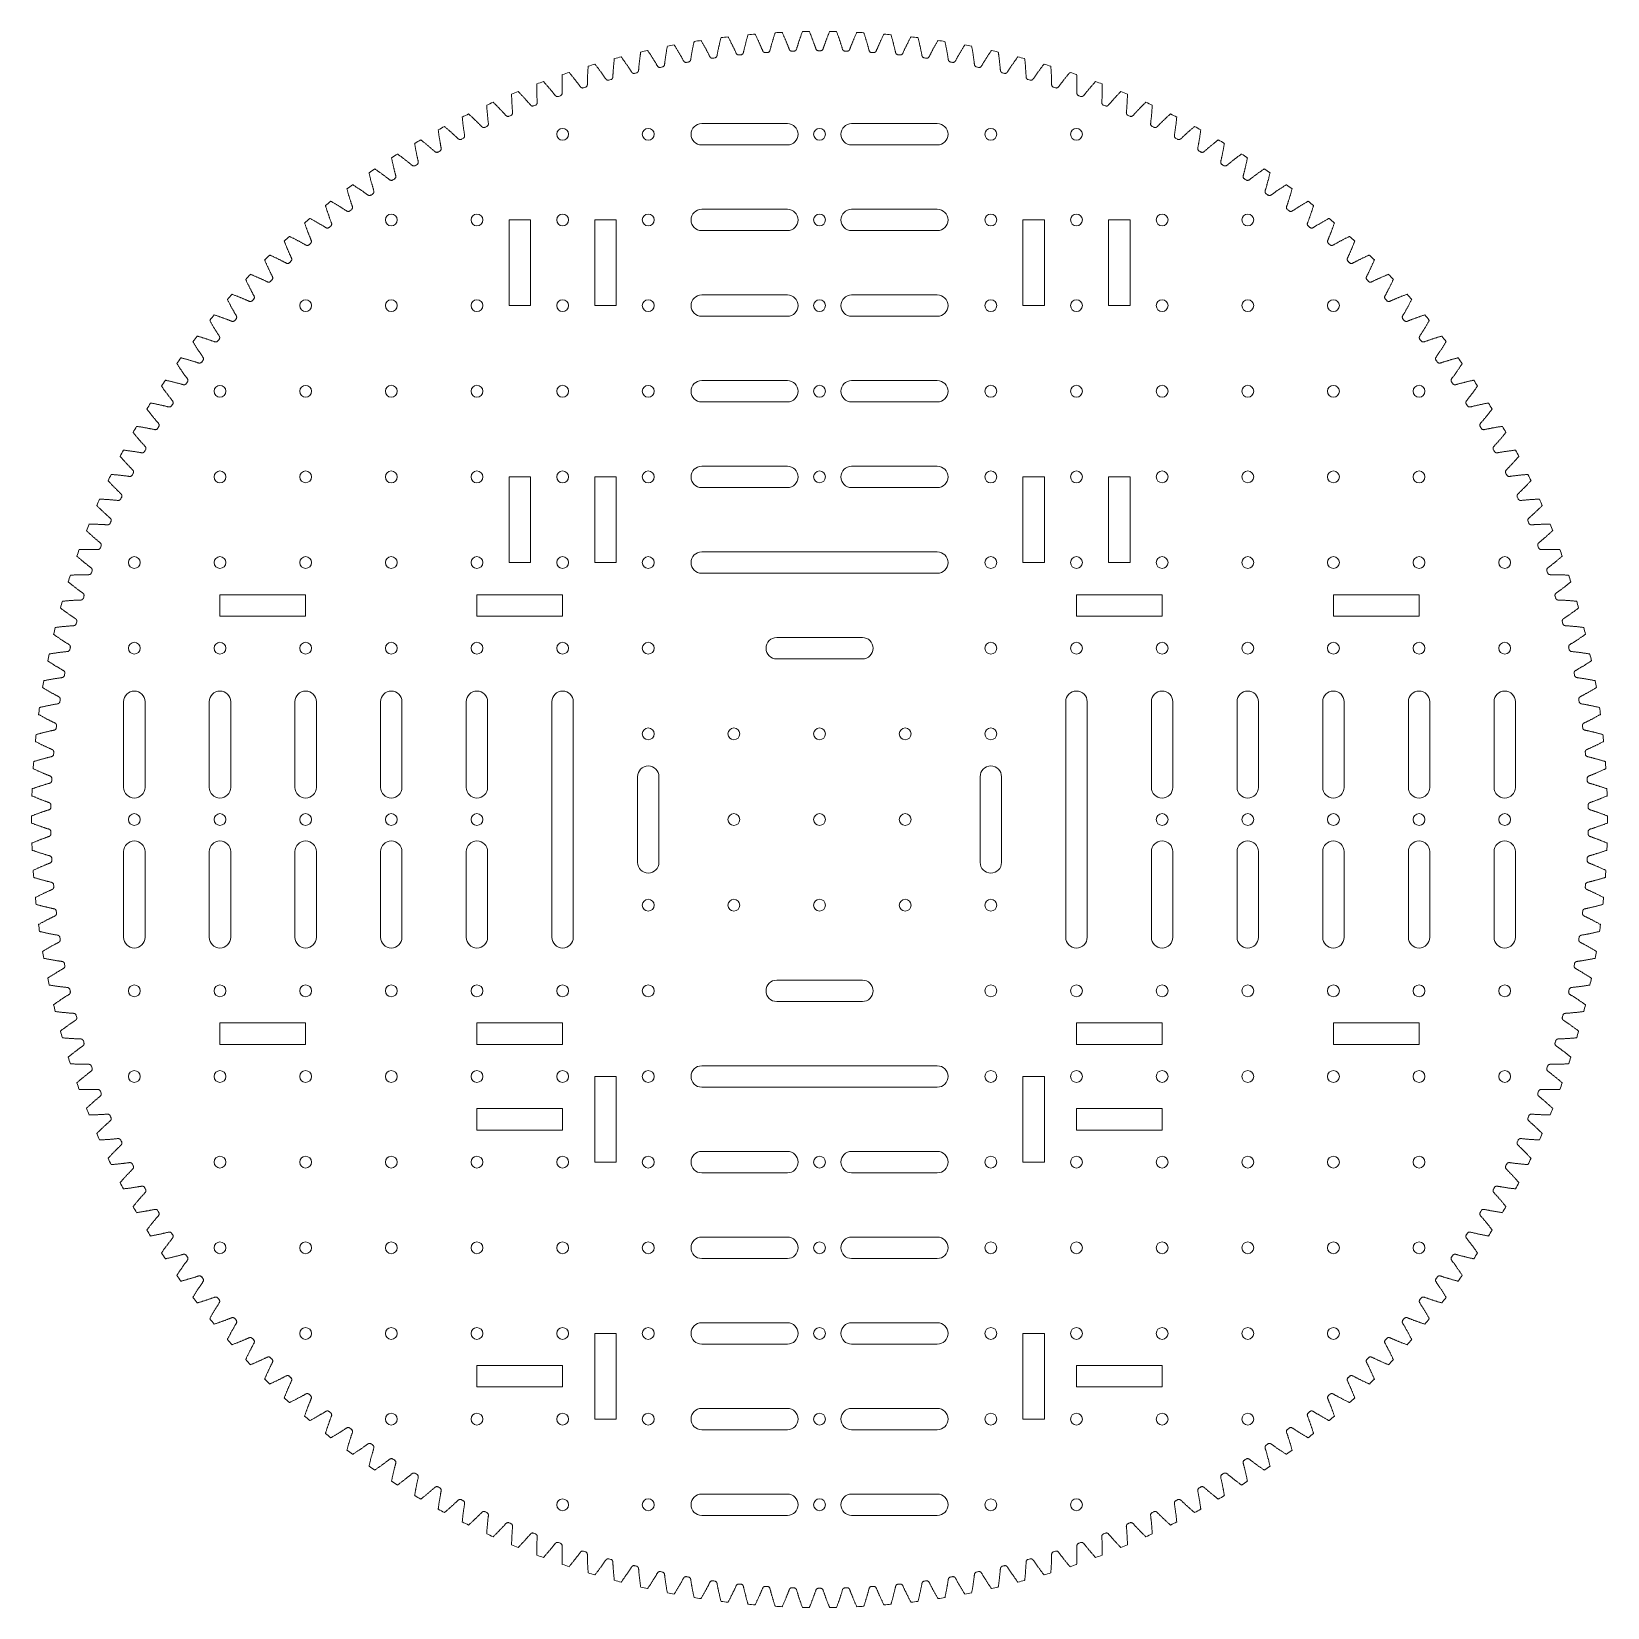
# Model space of a CAD drawing. Header units: inches. Extents: x 0.6 to 19, y 0.5 to 18.9.
import ezdxf

# ---------------------------------------------------------------- set-up
doc = ezdxf.new("R2010")
doc.units = ezdxf.units.IN
doc.header["$MEASUREMENT"] = 0

msp = doc.modelspace()

# ---------------------------------------------------------------- linework, layer by layer
at = {"color": 7, "linetype": 'Continuous', "lineweight": 15}
for p, q in [((9.417, 17.857), (8.417, 17.857)), ((11.167, 17.857), (10.167, 17.857)), ((8.417, 17.607), (9.417, 17.607)), ((10.167, 17.607), (11.167, 17.607)), ((9.417, 16.857), (8.417, 16.857)), ((11.167, 16.857), (10.167, 16.857)), ((6.417, 16.732), (6.167, 16.732)), ((6.167, 16.732), (6.167, 15.732)), ((6.417, 15.732), (6.417, 16.732)), ((7.167, 16.732), (7.417, 16.732)), ((7.167, 16.732), (7.167, 15.732)), ((7.417, 16.732), (7.417, 15.732)), ((8.417, 16.607), (9.417, 16.607)), ((10.167, 16.607), (11.167, 16.607)), ((12.167, 16.732), (12.167, 15.732)), ((12.417, 16.732), (12.167, 16.732)), ((12.417, 16.732), (12.417, 15.732)), ((13.417, 16.732), (13.167, 16.732)), ((13.167, 16.732), (13.167, 15.732)), ((13.417, 15.732), (13.417, 16.732)), ((9.417, 15.857), (8.417, 15.857)), ((11.167, 15.857), (10.167, 15.857)), ((6.167, 15.732), (6.417, 15.732)), ((7.167, 15.732), (7.417, 15.732)), ((12.417, 15.732), (12.167, 15.732)), ((13.167, 15.732), (13.417, 15.732)), ((8.417, 15.607), (9.417, 15.607)), ((10.167, 15.607), (11.167, 15.607)), ((9.417, 14.857), (8.417, 14.857)), ((11.167, 14.857), (10.167, 14.857)), ((8.417, 14.607), (9.417, 14.607)), ((10.167, 14.607), (11.167, 14.607)), ((9.417, 13.857), (8.417, 13.857)), ((11.167, 13.857), (10.167, 13.857)), ((6.167, 13.732), (6.167, 12.732)), ((6.417, 13.732), (6.167, 13.732)), ((6.417, 12.732), (6.417, 13.732)), ((7.167, 13.732), (7.417, 13.732)), ((7.167, 13.732), (7.167, 12.732)), ((7.417, 13.732), (7.417, 12.732)), ((12.167, 13.732), (12.167, 12.732)), ((12.417, 13.732), (12.167, 13.732)), ((12.417, 13.732), (12.417, 12.732)), ((13.417, 13.732), (13.167, 13.732)), ((13.167, 13.732), (13.167, 12.732)), ((13.417, 12.732), (13.417, 13.732)), ((8.417, 13.607), (9.417, 13.607)), ((10.167, 13.607), (11.167, 13.607)), ((6.167, 12.732), (6.417, 12.732)), ((7.167, 12.732), (7.417, 12.732)), ((11.167, 12.857), (8.417, 12.857)), ((12.417, 12.732), (12.167, 12.732)), ((13.167, 12.732), (13.417, 12.732)), ((8.417, 12.607), (11.167, 12.607)), ((2.792, 12.357), (3.792, 12.357)), ((2.792, 12.357), (2.792, 12.107)), ((3.792, 12.357), (3.792, 12.107)), ((5.792, 12.357), (6.792, 12.357)), ((5.792, 12.357), (5.792, 12.107)), ((6.792, 12.357), (6.792, 12.107)), ((12.792, 12.357), (12.792, 12.107)), ((13.792, 12.357), (12.792, 12.357)), ((13.792, 12.357), (13.792, 12.107)), ((15.792, 12.357), (15.792, 12.107)), ((16.792, 12.357), (15.792, 12.357)), ((16.792, 12.357), (16.792, 12.107)), ((2.792, 12.107), (3.792, 12.107)), ((5.792, 12.107), (6.792, 12.107)), ((13.792, 12.107), (12.792, 12.107)), ((16.792, 12.107), (15.792, 12.107)), ((10.292, 11.857), (9.292, 11.857)), ((9.292, 11.607), (10.292, 11.607)), ((1.667, 11.107), (1.667, 10.107)), ((1.917, 10.107), (1.917, 11.107)), ((2.667, 11.107), (2.667, 10.107)), ((2.917, 10.107), (2.917, 11.107)), ((3.667, 11.107), (3.667, 10.107)), ((3.917, 10.107), (3.917, 11.107)), ((4.667, 11.107), (4.667, 10.107)), ((4.917, 10.107), (4.917, 11.107)), ((5.667, 11.107), (5.667, 10.107)), ((5.917, 10.107), (5.917, 11.107)), ((6.667, 11.107), (6.667, 8.357)), ((6.917, 8.357), (6.917, 11.107)), ((12.667, 11.107), (12.667, 8.357)), ((12.917, 8.357), (12.917, 11.107)), ((13.667, 11.107), (13.667, 10.107)), ((13.917, 10.107), (13.917, 11.107)), ((14.667, 11.107), (14.667, 10.107)), ((14.917, 10.107), (14.917, 11.107)), ((15.667, 11.107), (15.667, 10.107)), ((15.917, 10.107), (15.917, 11.107)), ((16.667, 11.107), (16.667, 10.107)), ((16.917, 10.107), (16.917, 11.107)), ((17.667, 11.107), (17.667, 10.107)), ((17.917, 10.107), (17.917, 11.107)), ((7.667, 10.232), (7.667, 9.232)), ((7.917, 9.232), (7.917, 10.232)), ((11.667, 10.232), (11.667, 9.232)), ((11.917, 9.232), (11.917, 10.232)), ((1.667, 9.357), (1.667, 8.357)), ((1.917, 8.357), (1.917, 9.357)), ((2.667, 9.357), (2.667, 8.357)), ((2.917, 8.357), (2.917, 9.357)), ((3.667, 9.357), (3.667, 8.357)), ((3.917, 8.357), (3.917, 9.357)), ((4.667, 9.357), (4.667, 8.357)), ((4.917, 8.357), (4.917, 9.357)), ((5.667, 9.357), (5.667, 8.357)), ((5.917, 8.357), (5.917, 9.357)), ((13.667, 9.357), (13.667, 8.357)), ((13.917, 8.357), (13.917, 9.357)), ((14.667, 9.357), (14.667, 8.357)), ((14.917, 8.357), (14.917, 9.357)), ((15.667, 9.357), (15.667, 8.357)), ((15.917, 8.357), (15.917, 9.357)), ((16.667, 9.357), (16.667, 8.357)), ((16.917, 8.357), (16.917, 9.357)), ((17.667, 9.357), (17.667, 8.357)), ((17.917, 8.357), (17.917, 9.357)), ((10.292, 7.857), (9.292, 7.857)), ((9.292, 7.607), (10.292, 7.607)), ((2.792, 7.357), (3.792, 7.357)), ((2.792, 7.107), (2.792, 7.357)), ((3.792, 7.107), (3.792, 7.357)), ((5.792, 7.357), (6.792, 7.357)), ((5.792, 7.107), (5.792, 7.357)), ((6.792, 7.107), (6.792, 7.357)), ((13.792, 7.357), (12.792, 7.357)), ((12.792, 7.107), (12.792, 7.357)), ((13.792, 7.107), (13.792, 7.357)), ((16.792, 7.357), (15.792, 7.357)), ((15.792, 7.107), (15.792, 7.357)), ((16.792, 7.107), (16.792, 7.357)), ((2.792, 7.107), (3.792, 7.107)), ((5.792, 7.107), (6.792, 7.107)), ((13.792, 7.107), (12.792, 7.107)), ((16.792, 7.107), (15.792, 7.107)), ((11.167, 6.857), (8.417, 6.857)), ((7.167, 6.732), (7.417, 6.732)), ((7.167, 5.732), (7.167, 6.732)), ((7.417, 5.732), (7.417, 6.732)), ((12.417, 6.732), (12.167, 6.732)), ((12.167, 5.732), (12.167, 6.732)), ((12.417, 5.732), (12.417, 6.732)), ((8.417, 6.607), (11.167, 6.607)), ((6.792, 6.357), (5.792, 6.357)), ((5.792, 6.357), (5.792, 6.107)), ((6.792, 6.107), (6.792, 6.357)), ((13.792, 6.357), (12.792, 6.357)), ((12.792, 6.357), (12.792, 6.107)), ((13.792, 6.107), (13.792, 6.357)), ((5.792, 6.107), (6.792, 6.107)), ((12.792, 6.107), (13.792, 6.107)), ((7.167, 5.732), (7.417, 5.732)), ((9.417, 5.857), (8.417, 5.857)), ((11.167, 5.857), (10.167, 5.857)), ((12.417, 5.732), (12.167, 5.732)), ((8.417, 5.607), (9.417, 5.607)), ((10.167, 5.607), (11.167, 5.607)), ((9.417, 4.857), (8.417, 4.857)), ((11.167, 4.857), (10.167, 4.857)), ((8.417, 4.607), (9.417, 4.607)), ((10.167, 4.607), (11.167, 4.607)), ((7.167, 3.732), (7.417, 3.732)), ((7.167, 2.732), (7.167, 3.732)), ((7.417, 2.732), (7.417, 3.732)), ((9.417, 3.857), (8.417, 3.857)), ((11.167, 3.857), (10.167, 3.857)), ((12.417, 3.732), (12.167, 3.732)), ((12.167, 2.732), (12.167, 3.732)), ((12.417, 2.732), (12.417, 3.732)), ((8.417, 3.607), (9.417, 3.607)), ((10.167, 3.607), (11.167, 3.607)), ((5.792, 3.357), (5.792, 3.107)), ((6.792, 3.357), (5.792, 3.357)), ((6.792, 3.107), (6.792, 3.357)), ((13.792, 3.357), (12.792, 3.357)), ((12.792, 3.357), (12.792, 3.107)), ((13.792, 3.107), (13.792, 3.357)), ((5.792, 3.107), (6.792, 3.107)), ((12.792, 3.107), (13.792, 3.107)), ((9.417, 2.857), (8.417, 2.857)), ((11.167, 2.857), (10.167, 2.857)), ((7.167, 2.732), (7.417, 2.732)), ((8.417, 2.607), (9.417, 2.607)), ((10.167, 2.607), (11.167, 2.607)), ((12.167, 2.732), (12.417, 2.732)), ((9.417, 1.857), (8.417, 1.857)), ((11.167, 1.857), (10.167, 1.857)), ((8.417, 1.607), (9.417, 1.607)), ((10.167, 1.607), (11.167, 1.607))]:
    msp.add_line(p, q, dxfattribs=at)
for centre, radius in [((6.792, 17.732), 0.069), ((7.792, 17.732), 0.0689), ((9.792, 17.732), 0.069), ((11.792, 17.732), 0.069), ((12.792, 17.732), 0.069), ((4.792, 16.732), 0.069), ((5.792, 16.732), 0.069), ((6.792, 16.732), 0.069), ((7.792, 16.732), 0.069), ((9.792, 16.732), 0.069), ((11.792, 16.732), 0.069), ((12.792, 16.732), 0.069), ((13.792, 16.732), 0.069), ((14.792, 16.732), 0.0689), ((3.792, 15.732), 0.0689), ((4.792, 15.732), 0.069), ((5.792, 15.732), 0.069), ((6.792, 15.732), 0.069), ((7.792, 15.732), 0.069), ((9.792, 15.732), 0.069), ((11.792, 15.732), 0.069), ((12.792, 15.732), 0.069), ((13.792, 15.732), 0.069), ((14.792, 15.732), 0.0689), ((15.792, 15.732), 0.0689), ((2.792, 14.732), 0.0689), ((3.792, 14.732), 0.0689), ((4.792, 14.732), 0.069), ((5.792, 14.732), 0.069), ((6.792, 14.732), 0.069), ((7.792, 14.732), 0.0689), ((9.792, 14.732), 0.069), ((11.792, 14.732), 0.069), ((12.792, 14.732), 0.069), ((13.792, 14.732), 0.069), ((14.792, 14.732), 0.069), ((15.792, 14.732), 0.0689), ((16.792, 14.732), 0.069), ((2.792, 13.732), 0.069), ((3.792, 13.732), 0.0689), ((4.792, 13.732), 0.069), ((5.792, 13.732), 0.069), ((6.792, 13.732), 0.069), ((7.792, 13.732), 0.069), ((9.792, 13.732), 0.0689), ((11.792, 13.732), 0.069), ((12.792, 13.732), 0.069), ((13.792, 13.732), 0.0689), ((14.792, 13.732), 0.0689), ((15.792, 13.732), 0.0689), ((16.792, 13.732), 0.069), ((1.792, 12.732), 0.0689), ((2.792, 12.732), 0.069), ((3.792, 12.732), 0.0689), ((4.792, 12.732), 0.069), ((5.792, 12.732), 0.069), ((6.792, 12.732), 0.069), ((7.792, 12.732), 0.0689), ((11.792, 12.732), 0.069), ((12.792, 12.732), 0.069), ((13.792, 12.732), 0.0689), ((14.792, 12.732), 0.0689), ((15.792, 12.732), 0.0689), ((16.792, 12.732), 0.069), ((17.792, 12.732), 0.0689), ((1.792, 11.732), 0.0689), ((2.792, 11.732), 0.0689), ((3.792, 11.732), 0.0689), ((4.792, 11.732), 0.069), ((5.792, 11.732), 0.069), ((6.792, 11.732), 0.069), ((7.792, 11.732), 0.069), ((11.792, 11.732), 0.0689), ((12.792, 11.732), 0.0689), ((13.792, 11.732), 0.0689), ((14.792, 11.732), 0.0689), ((15.792, 11.732), 0.0689), ((16.792, 11.732), 0.069), ((17.792, 11.732), 0.0689), ((7.792, 10.732), 0.0689), ((8.792, 10.732), 0.0689), ((9.792, 10.732), 0.069), ((10.792, 10.732), 0.0689), ((11.792, 10.732), 0.0689), ((1.792, 9.732), 0.0689), ((2.792, 9.732), 0.0689), ((3.792, 9.732), 0.069), ((4.792, 9.732), 0.069), ((5.792, 9.732), 0.069), ((8.792, 9.732), 0.0689), ((9.792, 9.732), 0.069), ((10.792, 9.732), 0.0689), ((13.792, 9.732), 0.0689), ((14.792, 9.732), 0.069), ((15.792, 9.732), 0.069), ((16.792, 9.732), 0.0689), ((17.792, 9.732), 0.069), ((7.792, 8.732), 0.0689), ((8.792, 8.732), 0.0689), ((9.792, 8.732), 0.069), ((10.792, 8.732), 0.0689), ((11.792, 8.732), 0.0689), ((1.792, 7.732), 0.069), ((2.792, 7.732), 0.069), ((3.792, 7.732), 0.069), ((4.792, 7.732), 0.069), ((5.792, 7.732), 0.069), ((6.792, 7.732), 0.069), ((7.792, 7.732), 0.069), ((11.792, 7.732), 0.069), ((12.792, 7.732), 0.069), ((13.792, 7.732), 0.0689), ((14.792, 7.732), 0.069), ((15.792, 7.732), 0.0689), ((16.792, 7.732), 0.069), ((17.792, 7.732), 0.069), ((1.792, 6.732), 0.069), ((2.792, 6.732), 0.069), ((3.792, 6.732), 0.069), ((4.792, 6.732), 0.069), ((5.792, 6.732), 0.069), ((6.792, 6.732), 0.069), ((7.792, 6.732), 0.069), ((11.792, 6.732), 0.0689), ((12.792, 6.732), 0.069), ((13.792, 6.732), 0.0689), ((14.792, 6.732), 0.069), ((15.792, 6.732), 0.069), ((16.792, 6.732), 0.069), ((17.792, 6.732), 0.0689), ((2.792, 5.732), 0.069), ((3.792, 5.732), 0.069), ((4.792, 5.732), 0.069), ((5.792, 5.732), 0.069), ((6.792, 5.732), 0.069), ((7.792, 5.732), 0.069), ((9.792, 5.732), 0.069), ((11.792, 5.732), 0.069), ((12.792, 5.732), 0.069), ((13.792, 5.732), 0.069), ((14.792, 5.732), 0.069), ((15.792, 5.732), 0.069), ((16.792, 5.732), 0.0689), ((2.792, 4.732), 0.069), ((3.792, 4.732), 0.069), ((4.792, 4.732), 0.069), ((5.792, 4.732), 0.069), ((6.792, 4.732), 0.069), ((7.792, 4.732), 0.069), ((9.792, 4.732), 0.069), ((11.792, 4.732), 0.0689), ((12.792, 4.732), 0.0689), ((13.792, 4.732), 0.069), ((14.792, 4.732), 0.0689), ((15.792, 4.732), 0.069), ((16.792, 4.732), 0.069), ((3.792, 3.732), 0.069), ((4.792, 3.732), 0.069), ((5.792, 3.732), 0.069), ((6.792, 3.732), 0.069), ((7.792, 3.732), 0.069), ((9.792, 3.732), 0.069), ((11.792, 3.732), 0.069), ((12.792, 3.732), 0.0689), ((13.792, 3.732), 0.069), ((14.792, 3.732), 0.069), ((15.792, 3.732), 0.069), ((4.792, 2.732), 0.069), ((5.792, 2.732), 0.069), ((6.792, 2.732), 0.069), ((7.792, 2.732), 0.069), ((9.792, 2.732), 0.069), ((11.792, 2.732), 0.069), ((12.792, 2.732), 0.0689), ((13.792, 2.732), 0.069), ((14.792, 2.732), 0.069), ((6.792, 1.732), 0.0689), ((7.792, 1.732), 0.069), ((9.792, 1.732), 0.069), ((11.792, 1.732), 0.0689), ((12.792, 1.732), 0.069)]:
    msp.add_circle(centre, radius, dxfattribs=at)
for centre, radius, start, end in [((9.792, 9.732), 9.2, 100.623, 101.1353), ((9.792, 9.732), 9.2, 98.6449, 99.1573), ((9.792, 9.732), 9.2, 96.6669, 97.1792), ((9.792, 9.732), 9.2, 94.6889, 95.2012), ((9.792, 9.732), 9.2, 92.7109, 93.2232), ((9.792, 9.732), 9.2, 90.7329, 91.2452), ((9.792, 9.732), 9.2, 88.7548, 89.2671), ((9.792, 9.732), 9.2, 86.7768, 87.2891), ((9.792, 9.732), 9.2, 84.7988, 85.3111), ((9.792, 9.732), 9.2, 82.8208, 83.3331), ((9.792, 9.732), 9.2, 80.8427, 81.3551), ((9.792, 9.732), 9.2, 78.8647, 79.377), ((9.792, 9.732), 9.2, 104.579, 105.0913), ((9.792, 9.732), 9.2, 102.601, 103.1133), ((9.792, 9.732), 8.975, 97.8363, 97.9879), ((9.792, 9.732), 8.975, 95.8583, 96.0099), ((9.792, 9.732), 8.975, 93.8803, 94.0318), ((9.792, 9.732), 8.975, 91.9022, 92.0538), ((9.792, 9.732), 8.975, 89.9242, 90.0758), ((9.792, 9.732), 8.975, 87.9462, 88.0978), ((9.792, 9.732), 8.975, 85.9682, 86.1197), ((9.792, 9.732), 8.975, 83.9901, 84.1417), ((9.792, 9.732), 8.975, 82.0121, 82.1637), ((9.792, 9.732), 9.2, 76.8867, 77.399), ((9.792, 9.732), 9.2, 74.9087, 75.421), ((9.792, 9.732), 9.2, 108.5351, 109.0474), ((9.792, 9.732), 9.2, 106.557, 107.0693), ((9.792, 9.732), 8.975, 103.7704, 103.9219), ((9.792, 9.732), 8.975, 101.7923, 101.9439), ((9.792, 9.732), 8.975, 99.8143, 99.9659), ((9.792, 9.732), 8.975, 80.0341, 80.1857), ((9.792, 9.732), 8.975, 78.0561, 78.2077), ((9.792, 9.732), 8.975, 76.0781, 76.2296), ((9.792, 9.732), 9.2, 72.9307, 73.443), ((9.792, 9.732), 9.2, 70.9526, 71.4649), ((9.792, 9.732), 9.2, 112.4911, 113.0034), ((9.792, 9.732), 9.2, 110.5131, 111.0254), ((9.792, 9.732), 8.975, 107.7264, 107.878), ((9.792, 9.732), 8.975, 105.7484, 105.9), ((9.792, 9.732), 8.975, 74.1, 74.2516), ((9.792, 9.732), 8.975, 72.122, 72.2736), ((9.792, 9.732), 9.2, 68.9746, 69.4869), ((9.792, 9.732), 9.2, 66.9966, 67.5089), ((9.792, 9.732), 9.2, 114.4691, 114.9814), ((9.792, 9.732), 8.975, 111.6825, 111.834), ((9.792, 9.732), 8.975, 109.7044, 109.856), ((9.792, 9.732), 8.975, 70.144, 70.2956), ((9.792, 9.732), 8.975, 68.166, 68.3175), ((9.792, 9.732), 9.2, 65.0186, 65.5309), ((9.792, 9.732), 9.2, 116.4471, 116.9595), ((9.792, 9.732), 8.975, 113.6605, 113.8121), ((8.417, 17.732), 0.125, 90, 270), ((9.417, 17.732), 0.125, 270, 90), ((10.167, 17.732), 0.125, 90, 270), ((11.167, 17.732), 0.125, 270, 90), ((9.792, 9.732), 8.975, 66.1879, 66.3395), ((9.792, 9.732), 9.2, 63.0405, 63.5529), ((9.792, 9.732), 9.2, 120.4032, 120.9155), ((9.792, 9.732), 9.2, 118.4252, 118.9375), ((9.792, 9.732), 8.975, 117.6165, 117.7681), ((9.792, 9.732), 8.975, 115.6385, 115.7901), ((9.792, 9.732), 8.975, 64.2099, 64.3615), ((9.792, 9.732), 8.975, 62.2319, 62.3835), ((9.792, 9.732), 9.2, 61.0625, 61.5748), ((9.792, 9.732), 9.2, 59.0845, 59.5968), ((9.792, 9.732), 9.2, 122.3812, 122.8935), ((9.792, 9.732), 8.975, 119.5945, 119.7461), ((9.792, 9.732), 8.975, 60.2539, 60.4055), ((9.792, 9.732), 9.2, 57.1065, 57.6188), ((9.792, 9.732), 9.2, 124.3592, 124.8715), ((9.792, 9.732), 8.975, 121.5726, 121.7241), ((9.792, 9.732), 8.975, 58.2759, 58.4274), ((9.792, 9.732), 9.2, 55.1285, 55.6408), ((9.792, 9.732), 9.2, 126.3372, 126.8496), ((9.792, 9.732), 8.975, 123.5506, 123.7022), ((9.792, 9.732), 8.975, 56.2978, 56.4494), ((9.792, 9.732), 9.2, 53.1504, 53.6628), ((9.792, 9.732), 9.2, 128.3153, 128.8276), ((9.792, 9.732), 8.975, 125.5286, 125.6802), ((9.792, 9.732), 8.975, 54.3198, 54.4714), ((9.792, 9.732), 9.2, 51.1724, 51.6847), ((9.792, 9.732), 9.2, 130.2933, 130.8056), ((9.792, 9.732), 8.975, 127.5066, 127.6582), ((8.417, 16.732), 0.125, 90, 270), ((9.417, 16.732), 0.125, 270, 90), ((10.167, 16.732), 0.125, 90, 270), ((11.167, 16.732), 0.125, 270, 90), ((9.792, 9.732), 8.975, 52.3418, 52.4934), ((9.792, 9.732), 9.2, 49.1944, 49.7067), ((9.792, 9.732), 8.975, 129.4846, 129.6362), ((9.792, 9.732), 8.975, 50.3638, 50.5154), ((9.792, 9.732), 9.2, 132.2713, 132.7836), ((9.792, 9.732), 8.975, 131.4627, 131.6143), ((9.792, 9.732), 8.975, 48.3857, 48.5373), ((9.792, 9.732), 9.2, 47.2164, 47.7287), ((9.792, 9.732), 9.2, 134.2493, 134.7617), ((9.792, 9.732), 8.975, 133.4407, 133.5923), ((9.792, 9.732), 8.975, 46.4077, 46.5593), ((9.792, 9.732), 9.2, 45.2383, 45.7507), ((9.792, 9.732), 9.2, 136.2274, 136.7397), ((9.792, 9.732), 8.975, 135.4187, 135.5703), ((9.792, 9.732), 8.975, 44.4297, 44.5813), ((9.792, 9.732), 9.2, 43.2603, 43.7726), ((9.792, 9.732), 9.2, 138.2054, 138.7177), ((8.417, 15.732), 0.125, 90, 270), ((9.417, 15.732), 0.125, 270, 90), ((10.167, 15.732), 0.125, 90, 270), ((11.167, 15.732), 0.125, 270, 90), ((9.792, 9.732), 9.2, 41.2823, 41.7946), ((9.792, 9.732), 8.975, 137.3967, 137.5483), ((9.792, 9.732), 8.975, 42.4517, 42.6033), ((9.792, 9.732), 9.2, 140.1834, 140.6957), ((9.792, 9.732), 8.975, 139.3748, 139.5263), ((9.792, 9.732), 8.975, 40.4737, 40.6252), ((9.792, 9.732), 9.2, 39.3043, 39.8166), ((9.792, 9.732), 9.2, 142.1614, 142.6737), ((9.792, 9.732), 8.975, 141.3528, 141.5044), ((9.792, 9.732), 8.975, 38.4956, 38.6472), ((9.792, 9.732), 9.2, 37.3263, 37.8386), ((9.792, 9.732), 9.2, 144.1394, 144.6518), ((9.792, 9.732), 8.975, 143.3308, 143.4824), ((9.792, 9.732), 8.975, 36.5176, 36.6692), ((9.792, 9.732), 9.2, 35.3482, 35.8606), ((9.792, 9.732), 9.2, 146.1175, 146.6298), ((9.792, 9.732), 8.975, 145.3088, 145.4604), ((8.417, 14.732), 0.125, 90, 270), ((9.417, 14.732), 0.125, 270, 90), ((10.167, 14.732), 0.125, 90, 270), ((11.167, 14.732), 0.125, 270, 90), ((9.792, 9.732), 8.975, 34.5396, 34.6912), ((9.792, 9.732), 9.2, 33.3702, 33.8825), ((9.792, 9.732), 9.2, 148.0955, 148.6078), ((9.792, 9.732), 8.975, 147.2868, 147.4384), ((9.792, 9.732), 8.975, 32.5616, 32.7132), ((9.792, 9.732), 9.2, 31.3922, 31.9045), ((9.792, 9.732), 9.2, 150.0735, 150.5858), ((9.792, 9.732), 8.975, 149.2649, 149.4164), ((9.792, 9.732), 8.975, 30.5836, 30.7351), ((9.792, 9.732), 9.2, 29.4142, 29.9265), ((9.792, 9.732), 9.2, 152.0515, 152.5638), ((9.792, 9.732), 8.975, 151.2429, 151.3945), ((9.792, 9.732), 8.975, 28.6055, 28.7571), ((9.792, 9.732), 9.2, 27.4362, 27.9485), ((8.417, 13.732), 0.125, 90, 270), ((9.417, 13.732), 0.125, 270, 90), ((10.167, 13.732), 0.125, 90, 270), ((11.167, 13.732), 0.125, 270, 90), ((9.792, 9.732), 9.2, 154.0296, 154.5419), ((9.792, 9.732), 8.975, 153.2209, 153.3725), ((9.792, 9.732), 8.975, 26.6275, 26.7791), ((9.792, 9.732), 9.2, 25.4581, 25.9704), ((9.792, 9.732), 9.2, 156.0076, 156.5199), ((9.792, 9.732), 8.975, 155.1989, 155.3505), ((9.792, 9.732), 8.975, 24.6495, 24.8011), ((9.792, 9.732), 9.2, 23.4801, 23.9924), ((9.792, 9.732), 9.2, 157.9856, 158.4979), ((9.792, 9.732), 8.975, 157.177, 157.3285), ((9.792, 9.732), 8.975, 22.6715, 22.823), ((9.792, 9.732), 9.2, 21.5021, 22.0144), ((9.792, 9.732), 9.2, 159.9636, 160.4759), ((9.792, 9.732), 8.975, 159.155, 159.3066), ((9.792, 9.732), 8.975, 20.6934, 20.845), ((9.792, 9.732), 9.2, 19.5241, 20.0364), ((8.417, 12.732), 0.125, 90, 270), ((11.167, 12.732), 0.125, 270, 90), ((9.792, 9.732), 9.2, 161.9416, 162.454), ((9.792, 9.732), 8.975, 161.133, 161.2846), ((9.792, 9.732), 8.975, 18.7154, 18.867), ((9.792, 9.732), 9.2, 17.546, 18.0584), ((9.792, 9.732), 8.975, 163.111, 163.2626), ((9.792, 9.732), 8.975, 16.7374, 16.889), ((9.792, 9.732), 9.2, 163.9197, 164.432), ((9.792, 9.732), 9.2, 15.568, 16.0803), ((9.792, 9.732), 9.2, 165.8977, 166.41), ((9.792, 9.732), 8.975, 165.089, 165.2406), ((9.792, 9.732), 8.975, 14.7594, 14.911), ((9.792, 9.732), 9.2, 13.59, 14.1023), ((9.292, 11.732), 0.125, 90, 270), ((10.292, 11.732), 0.125, 270, 90), ((9.792, 9.732), 9.2, 167.8757, 168.388), ((9.792, 9.732), 8.975, 167.0671, 167.2186), ((9.792, 9.732), 8.975, 12.7814, 12.9329), ((9.792, 9.732), 9.2, 11.612, 12.1243), ((9.792, 9.732), 8.975, 169.0451, 169.1967), ((9.792, 9.732), 8.975, 10.8033, 10.9549), ((9.792, 9.732), 9.2, 169.8537, 170.366), ((1.792, 11.107), 0.125, 0, 180), ((2.792, 11.107), 0.125, 0, 180), ((3.792, 11.107), 0.125, 0, 180), ((4.792, 11.107), 0.125, 0, 180), ((5.792, 11.107), 0.125, 0, 180), ((6.792, 11.107), 0.125, 0, 180), ((12.792, 11.107), 0.125, 0, 180), ((13.792, 11.107), 0.125, 0, 180), ((14.792, 11.107), 0.125, 0, 180), ((15.792, 11.107), 0.125, 0, 180), ((16.792, 11.107), 0.125, 0, 180), ((17.792, 11.107), 0.125, 0, 180), ((9.792, 9.732), 9.2, 9.634, 10.1463), ((9.792, 9.732), 8.975, 171.0231, 171.1747), ((9.792, 9.732), 8.975, 8.8253, 8.9769), ((9.792, 9.732), 9.2, 171.8318, 172.3441), ((9.792, 9.732), 9.2, 7.6559, 8.1682), ((9.792, 9.732), 9.2, 173.8098, 174.3221), ((9.792, 9.732), 8.975, 173.0011, 173.1527), ((9.792, 9.732), 8.975, 6.8473, 6.9989), ((9.792, 9.732), 9.2, 5.6779, 6.1902), ((9.792, 9.732), 8.975, 174.9792, 175.1307), ((9.792, 9.732), 8.975, 4.8693, 5.0208), ((9.792, 9.732), 9.2, 175.7878, 176.3001), ((7.792, 10.232), 0.125, 0, 180), ((11.792, 10.232), 0.125, 0, 180), ((9.792, 9.732), 9.2, 3.6999, 4.2122), ((9.792, 9.732), 8.975, 176.9572, 177.1088), ((9.792, 9.732), 8.975, 2.8912, 3.0428), ((9.792, 9.732), 9.2, 177.7658, 178.2781), ((1.792, 10.107), 0.125, 180, 0), ((2.792, 10.107), 0.125, 180, 0), ((3.792, 10.107), 0.125, 180, 0), ((4.792, 10.107), 0.125, 180, 0), ((5.792, 10.107), 0.125, 180, 0), ((13.792, 10.107), 0.125, 180, 0), ((14.792, 10.107), 0.125, 180, 0), ((15.792, 10.107), 0.125, 180, 0), ((16.792, 10.107), 0.125, 180, 0), ((17.792, 10.107), 0.125, 180, 0), ((9.792, 9.732), 9.2, 1.7219, 2.2342), ((9.792, 9.732), 9.2, 179.7438, 180.2562), ((9.792, 9.732), 8.975, 178.9352, 179.0868), ((9.792, 9.732), 8.975, 0.9132, 1.0648), ((9.792, 9.732), 9.2, 359.7438, 0.2562), ((9.792, 9.732), 8.975, 180.9132, 181.0648), ((9.792, 9.732), 8.975, 358.9352, 359.0868), ((9.792, 9.732), 9.2, 181.7219, 182.2342), ((1.792, 9.357), 0.125, 0, 180), ((2.792, 9.357), 0.125, 0, 180), ((3.792, 9.357), 0.125, 0, 180), ((4.792, 9.357), 0.125, 0, 180), ((5.792, 9.357), 0.125, 0, 180), ((13.792, 9.357), 0.125, 0, 180), ((14.792, 9.357), 0.125, 0, 180), ((15.792, 9.357), 0.125, 0, 180), ((16.792, 9.357), 0.125, 0, 180), ((17.792, 9.357), 0.125, 0, 180), ((9.792, 9.732), 9.2, 357.7658, 358.2781), ((9.792, 9.732), 8.975, 182.8912, 183.0428), ((7.792, 9.232), 0.125, 180, 0), ((11.792, 9.232), 0.125, 180, 0), ((9.792, 9.732), 8.975, 356.9572, 357.1088), ((9.792, 9.732), 9.2, 183.6999, 184.2122), ((9.792, 9.732), 9.2, 355.7878, 356.3001), ((9.792, 9.732), 8.975, 184.8693, 185.0208), ((9.792, 9.732), 8.975, 354.9792, 355.1307), ((9.792, 9.732), 9.2, 185.6779, 186.1902), ((9.792, 9.732), 8.975, 186.8473, 186.9989), ((9.792, 9.732), 8.975, 353.0011, 353.1527), ((9.792, 9.732), 9.2, 353.8098, 354.3221), ((9.792, 9.732), 9.2, 187.6559, 188.1682), ((9.792, 9.732), 9.2, 351.8318, 352.3441), ((9.792, 9.732), 8.975, 188.8253, 188.9769), ((1.792, 8.357), 0.125, 180, 0), ((2.792, 8.357), 0.125, 180, 0), ((3.792, 8.357), 0.125, 180, 0), ((4.792, 8.357), 0.125, 180, 0), ((5.792, 8.357), 0.125, 180, 0), ((6.792, 8.357), 0.125, 180, 0), ((12.792, 8.357), 0.125, 180, 0), ((13.792, 8.357), 0.125, 180, 0), ((14.792, 8.357), 0.125, 180, 0), ((15.792, 8.357), 0.125, 180, 0), ((16.792, 8.357), 0.125, 180, 0), ((17.792, 8.357), 0.125, 180, 0), ((9.792, 9.732), 8.975, 351.0231, 351.1747), ((9.792, 9.732), 9.2, 189.634, 190.1463), ((9.792, 9.732), 9.2, 349.8537, 350.366), ((9.792, 9.732), 8.975, 190.8033, 190.9549), ((9.792, 9.732), 8.975, 349.0451, 349.1967), ((9.792, 9.732), 9.2, 191.612, 192.1243), ((9.792, 9.732), 8.975, 192.7814, 192.9329), ((9.292, 7.732), 0.125, 90, 270), ((10.292, 7.732), 0.125, 270, 90), ((9.792, 9.732), 8.975, 347.0671, 347.2186), ((9.792, 9.732), 9.2, 347.8757, 348.388), ((9.792, 9.732), 9.2, 193.59, 194.1023), ((9.792, 9.732), 9.2, 345.8977, 346.41), ((9.792, 9.732), 8.975, 194.7594, 194.911), ((9.792, 9.732), 8.975, 345.089, 345.2406), ((9.792, 9.732), 9.2, 195.568, 196.0803), ((9.792, 9.732), 9.2, 343.9197, 344.432), ((9.792, 9.732), 8.975, 196.7374, 196.889), ((9.792, 9.732), 8.975, 343.111, 343.2626), ((9.792, 9.732), 9.2, 197.546, 198.0584), ((9.792, 9.732), 8.975, 198.7154, 198.867), ((8.417, 6.732), 0.125, 90, 270), ((11.167, 6.732), 0.125, 270, 90), ((9.792, 9.732), 8.975, 341.133, 341.2846), ((9.792, 9.732), 9.2, 341.9416, 342.454), ((9.792, 9.732), 9.2, 199.5241, 200.0364), ((9.792, 9.732), 9.2, 339.9636, 340.4759), ((9.792, 9.732), 8.975, 200.6934, 200.845), ((9.792, 9.732), 8.975, 339.155, 339.3066), ((9.792, 9.732), 9.2, 201.5021, 202.0144), ((9.792, 9.732), 8.975, 202.6715, 202.823), ((9.792, 9.732), 8.975, 337.177, 337.3285), ((9.792, 9.732), 9.2, 337.9856, 338.4979), ((9.792, 9.732), 9.2, 203.4801, 203.9924), ((9.792, 9.732), 8.975, 204.6495, 204.8011), ((9.792, 9.732), 8.975, 335.1989, 335.3505), ((9.792, 9.732), 9.2, 336.0076, 336.5199), ((9.792, 9.732), 9.2, 205.4581, 205.9704), ((9.792, 9.732), 8.975, 206.6275, 206.7791), ((8.417, 5.732), 0.125, 90, 270), ((9.417, 5.732), 0.125, 270, 90), ((10.167, 5.732), 0.125, 90, 270), ((11.167, 5.732), 0.125, 270, 90), ((9.792, 9.732), 8.975, 333.2209, 333.3725), ((9.792, 9.732), 9.2, 334.0296, 334.5419), ((9.792, 9.732), 9.2, 207.4362, 207.9485), ((9.792, 9.732), 8.975, 208.6055, 208.7571), ((9.792, 9.732), 8.975, 331.2429, 331.3945), ((9.792, 9.732), 9.2, 332.0515, 332.5638), ((9.792, 9.732), 9.2, 209.4142, 209.9265), ((9.792, 9.732), 8.975, 210.5836, 210.7351), ((9.792, 9.732), 8.975, 329.2649, 329.4164), ((9.792, 9.732), 9.2, 330.0735, 330.5858), ((9.792, 9.732), 9.2, 211.3922, 211.9045), ((9.792, 9.732), 8.975, 212.5616, 212.7132), ((8.417, 4.732), 0.125, 90, 270), ((9.417, 4.732), 0.125, 270, 90), ((10.167, 4.732), 0.125, 90, 270), ((11.167, 4.732), 0.125, 270, 90), ((9.792, 9.732), 8.975, 327.2868, 327.4384), ((9.792, 9.732), 9.2, 328.0955, 328.6078), ((9.792, 9.732), 9.2, 213.3702, 213.8825), ((9.792, 9.732), 8.975, 214.5396, 214.6912), ((9.792, 9.732), 8.975, 325.3088, 325.4604), ((9.792, 9.732), 9.2, 326.1175, 326.6298), ((9.792, 9.732), 9.2, 215.3482, 215.8606), ((9.792, 9.732), 8.975, 216.5176, 216.6692), ((9.792, 9.732), 8.975, 323.3308, 323.4824), ((9.792, 9.732), 9.2, 324.1394, 324.6518), ((9.792, 9.732), 9.2, 217.3263, 217.8386), ((9.792, 9.732), 8.975, 218.4956, 218.6472), ((9.792, 9.732), 8.975, 321.3528, 321.5044), ((9.792, 9.732), 9.2, 322.1614, 322.6737), ((9.792, 9.732), 9.2, 219.3043, 219.8166), ((9.792, 9.732), 8.975, 220.4737, 220.6252), ((9.792, 9.732), 8.975, 319.3748, 319.5263), ((9.792, 9.732), 9.2, 320.1834, 320.6957), ((8.417, 3.732), 0.125, 90, 270), ((9.417, 3.732), 0.125, 270, 90), ((10.167, 3.732), 0.125, 90, 270), ((11.167, 3.732), 0.125, 270, 90), ((9.792, 9.732), 9.2, 221.2823, 221.7946), ((9.792, 9.732), 8.975, 222.4517, 222.6033), ((9.792, 9.732), 8.975, 317.3967, 317.5483), ((9.792, 9.732), 9.2, 318.2054, 318.7177), ((9.792, 9.732), 9.2, 223.2603, 223.7726), ((9.792, 9.732), 8.975, 224.4297, 224.5813), ((9.792, 9.732), 8.975, 315.4187, 315.5703), ((9.792, 9.732), 9.2, 316.2274, 316.7397), ((9.792, 9.732), 9.2, 225.2383, 225.7507), ((9.792, 9.732), 8.975, 226.4077, 226.5593), ((9.792, 9.732), 8.975, 313.4407, 313.5923), ((9.792, 9.732), 9.2, 314.2493, 314.7617), ((9.792, 9.732), 9.2, 227.2164, 227.7287), ((9.792, 9.732), 8.975, 228.3857, 228.5373), ((9.792, 9.732), 8.975, 311.4627, 311.6143), ((9.792, 9.732), 9.2, 312.2713, 312.7836), ((9.792, 9.732), 9.2, 229.1944, 229.7067), ((9.792, 9.732), 8.975, 230.3638, 230.5154), ((8.417, 2.732), 0.125, 90, 270), ((9.417, 2.732), 0.125, 270, 90), ((10.167, 2.732), 0.125, 90, 270), ((11.167, 2.732), 0.125, 270, 90), ((9.792, 9.732), 8.975, 309.4846, 309.6362), ((9.792, 9.732), 9.2, 310.2933, 310.8056), ((9.792, 9.732), 8.975, 232.3418, 232.4934), ((9.792, 9.732), 8.975, 307.5066, 307.6582), ((9.792, 9.732), 9.2, 231.1724, 231.6847), ((9.792, 9.732), 8.975, 234.3198, 234.4714), ((9.792, 9.732), 8.975, 305.5286, 305.6802), ((9.792, 9.732), 9.2, 308.3153, 308.8276), ((9.792, 9.732), 9.2, 233.1504, 233.6628), ((9.792, 9.732), 8.975, 236.2978, 236.4494), ((9.792, 9.732), 8.975, 303.5506, 303.7022), ((9.792, 9.732), 9.2, 306.3372, 306.8496), ((9.792, 9.732), 9.2, 235.1285, 235.6408), ((9.792, 9.732), 8.975, 238.2759, 238.4274), ((9.792, 9.732), 8.975, 301.5726, 301.7241), ((9.792, 9.732), 9.2, 304.3592, 304.8715), ((9.792, 9.732), 9.2, 237.1065, 237.6188), ((9.792, 9.732), 8.975, 240.2539, 240.4055), ((8.417, 1.732), 0.125, 90, 270), ((9.417, 1.732), 0.125, 270, 90), ((10.167, 1.732), 0.125, 90, 270), ((11.167, 1.732), 0.125, 270, 90), ((9.792, 9.732), 8.975, 299.5945, 299.7461), ((9.792, 9.732), 9.2, 302.3812, 302.8935), ((9.792, 9.732), 9.2, 239.0845, 239.5968), ((9.792, 9.732), 9.2, 241.0625, 241.5748), ((9.792, 9.732), 8.975, 242.2319, 242.3835), ((9.792, 9.732), 8.975, 297.6165, 297.7681), ((9.792, 9.732), 9.2, 298.4252, 298.9375), ((9.792, 9.732), 9.2, 300.4032, 300.9155), ((9.792, 9.732), 9.2, 243.0405, 243.5529), ((9.792, 9.732), 8.975, 244.2099, 244.3615), ((9.792, 9.732), 8.975, 246.1879, 246.3395), ((9.792, 9.732), 8.975, 293.6605, 293.8121), ((9.792, 9.732), 8.975, 295.6385, 295.7901), ((9.792, 9.732), 9.2, 296.4471, 296.9595), ((9.792, 9.732), 9.2, 245.0186, 245.5309), ((9.792, 9.732), 8.975, 248.166, 248.3175), ((9.792, 9.732), 8.975, 250.144, 250.2956), ((9.792, 9.732), 8.975, 289.7044, 289.856), ((9.792, 9.732), 8.975, 291.6825, 291.834), ((9.792, 9.732), 9.2, 294.4691, 294.9814), ((9.792, 9.732), 9.2, 246.9966, 247.5089), ((9.792, 9.732), 9.2, 248.9746, 249.4869), ((9.792, 9.732), 8.975, 252.122, 252.2736), ((9.792, 9.732), 8.975, 287.7264, 287.878), ((9.792, 9.732), 9.2, 290.5131, 291.0254), ((9.792, 9.732), 9.2, 292.4911, 293.0034), ((9.792, 9.732), 9.2, 250.9526, 251.4649), ((9.792, 9.732), 9.2, 252.9307, 253.443), ((9.792, 9.732), 8.975, 254.1, 254.2516), ((9.792, 9.732), 8.975, 256.0781, 256.2296), ((9.792, 9.732), 8.975, 258.0561, 258.2077), ((9.792, 9.732), 8.975, 281.7923, 281.9439), ((9.792, 9.732), 8.975, 283.7704, 283.9219), ((9.792, 9.732), 8.975, 285.7484, 285.9), ((9.792, 9.732), 9.2, 286.557, 287.0693), ((9.792, 9.732), 9.2, 288.5351, 289.0474), ((9.792, 9.732), 9.2, 254.9087, 255.421), ((9.792, 9.732), 9.2, 256.8867, 257.399), ((9.792, 9.732), 8.975, 260.0341, 260.1857), ((9.792, 9.732), 8.975, 262.0121, 262.1637), ((9.792, 9.732), 8.975, 263.9901, 264.1417), ((9.792, 9.732), 8.975, 265.9682, 266.1197), ((9.792, 9.732), 8.975, 267.9462, 268.0978), ((9.792, 9.732), 8.975, 269.9242, 270.0758), ((9.792, 9.732), 8.975, 271.9022, 272.0538), ((9.792, 9.732), 8.975, 273.8803, 274.0318), ((9.792, 9.732), 8.975, 275.8583, 276.0099), ((9.792, 9.732), 8.975, 277.8363, 277.9879), ((9.792, 9.732), 8.975, 279.8143, 279.9659), ((9.792, 9.732), 9.2, 282.601, 283.1133), ((9.792, 9.732), 9.2, 284.579, 285.0913), ((9.792, 9.732), 9.2, 258.8647, 259.377), ((9.792, 9.732), 9.2, 260.8427, 261.3551), ((9.792, 9.732), 9.2, 262.8208, 263.3331), ((9.792, 9.732), 9.2, 264.7988, 265.3111), ((9.792, 9.732), 9.2, 274.6889, 275.2012), ((9.792, 9.732), 9.2, 276.6669, 277.1792), ((9.792, 9.732), 9.2, 278.6449, 279.1573), ((9.792, 9.732), 9.2, 280.623, 281.1353), ((9.792, 9.732), 9.2, 266.7768, 267.2891), ((9.792, 9.732), 9.2, 268.7548, 269.2671), ((9.792, 9.732), 9.2, 270.7329, 271.2452), ((9.792, 9.732), 9.2, 272.7109, 273.2232)]:
    msp.add_arc(centre, radius, start, end, dxfattribs=at)
for points, knots in [([(8.096, 18.775), (8.098, 18.771), (8.103, 18.764), (8.11, 18.751), (8.118, 18.738), (8.127, 18.725), (8.135, 18.711), (8.142, 18.698), (8.15, 18.685), (8.157, 18.673), (8.165, 18.66), (8.172, 18.647), (8.179, 18.635), (8.186, 18.623), (8.192, 18.611), (8.198, 18.6), (8.202, 18.592), (8.205, 18.588), (8.206, 18.587), (8.207, 18.585), (8.208, 18.583), (8.21, 18.581), (8.212, 18.579), (8.215, 18.577), (8.219, 18.574), (8.225, 18.572), (8.231, 18.571), (8.236, 18.572), (8.238, 18.572)], [0.0178264, 0.0178264, 0.0178264, 0.0178264, 0.0620959, 0.1234425, 0.1840396, 0.2438873, 0.3029857, 0.3613346, 0.4189341, 0.4757842, 0.531885, 0.5872363, 0.6418382, 0.6956907, 0.7487938, 0.8011475, 0.8400873, 0.8465209, 0.8534299, 0.8610198, 0.8695736, 0.8794828, 0.8912856, 0.9056936, 0.923552, 0.9455967, 0.9718578, 1, 1, 1, 1]), ([(8.262, 18.576), (8.264, 18.576), (8.269, 18.578), (8.275, 18.581), (8.279, 18.585), (8.282, 18.588), (8.284, 18.592), (8.285, 18.595), (8.286, 18.597), (8.287, 18.599), (8.287, 18.601), (8.288, 18.603), (8.289, 18.607), (8.29, 18.616), (8.292, 18.628), (8.294, 18.642), (8.296, 18.656), (8.299, 18.67), (8.301, 18.684), (8.304, 18.698), (8.307, 18.713), (8.309, 18.727), (8.312, 18.742), (8.315, 18.757), (8.318, 18.773), (8.322, 18.788), (8.325, 18.802), (8.327, 18.811), (8.327, 18.815)], [0, 0, 0, 0, 0.0281422, 0.0544033, 0.076448, 0.0943064, 0.1087144, 0.1205172, 0.1304264, 0.1389802, 0.1465701, 0.1534791, 0.1599127, 0.1988525, 0.2512062, 0.3043093, 0.3581618, 0.4127637, 0.468115, 0.5242158, 0.5810659, 0.6386654, 0.6970143, 0.7561127, 0.8159604, 0.8765575, 0.9379041, 0.9821736, 0.9821736, 0.9821736, 0.9821736]), ([(8.409, 18.828), (8.411, 18.824), (8.415, 18.816), (8.423, 18.804), (8.43, 18.79), (8.438, 18.777), (8.445, 18.763), (8.453, 18.75), (8.46, 18.737), (8.467, 18.724), (8.474, 18.711), (8.481, 18.698), (8.487, 18.685), (8.494, 18.673), (8.5, 18.661), (8.505, 18.649), (8.509, 18.642), (8.511, 18.638), (8.512, 18.636), (8.513, 18.635), (8.515, 18.633), (8.516, 18.631), (8.518, 18.628), (8.521, 18.626), (8.525, 18.623), (8.531, 18.621), (8.537, 18.62), (8.542, 18.62), (8.544, 18.62)], [0.0178264, 0.0178264, 0.0178264, 0.0178264, 0.0620959, 0.1234425, 0.1840396, 0.2438873, 0.3029857, 0.3613346, 0.4189341, 0.4757842, 0.531885, 0.5872363, 0.6418382, 0.6956907, 0.7487938, 0.8011475, 0.8400873, 0.8465209, 0.8534299, 0.8610198, 0.8695736, 0.8794828, 0.8912856, 0.9056936, 0.923552, 0.9455967, 0.9718578, 1, 1, 1, 1]), ([(8.568, 18.623), (8.57, 18.624), (8.575, 18.625), (8.581, 18.628), (8.585, 18.632), (8.588, 18.635), (8.591, 18.638), (8.592, 18.641), (8.593, 18.644), (8.594, 18.646), (8.595, 18.648), (8.595, 18.649), (8.596, 18.654), (8.597, 18.662), (8.6, 18.675), (8.602, 18.688), (8.605, 18.702), (8.608, 18.716), (8.611, 18.73), (8.614, 18.744), (8.617, 18.759), (8.621, 18.773), (8.624, 18.788), (8.628, 18.803), (8.631, 18.818), (8.635, 18.834), (8.639, 18.848), (8.641, 18.856), (8.642, 18.86)], [0, 0, 0, 0, 0.0281422, 0.0544033, 0.076448, 0.0943064, 0.1087144, 0.1205172, 0.1304264, 0.1389802, 0.1465701, 0.1534791, 0.1599127, 0.1988525, 0.2512062, 0.3043093, 0.3581618, 0.4127637, 0.468115, 0.5242158, 0.5810659, 0.6386654, 0.6970143, 0.7561127, 0.8159604, 0.8765575, 0.9379041, 0.9821736, 0.9821736, 0.9821736, 0.9821736]), ([(8.724, 18.87), (8.725, 18.867), (8.73, 18.859), (8.736, 18.846), (8.744, 18.832), (8.751, 18.818), (8.758, 18.804), (8.765, 18.791), (8.772, 18.777), (8.778, 18.764), (8.785, 18.751), (8.791, 18.738), (8.797, 18.725), (8.803, 18.712), (8.809, 18.7), (8.814, 18.689), (8.817, 18.681), (8.819, 18.677), (8.82, 18.675), (8.821, 18.673), (8.823, 18.672), (8.824, 18.669), (8.826, 18.667), (8.829, 18.665), (8.833, 18.662), (8.838, 18.659), (8.845, 18.658), (8.849, 18.658), (8.852, 18.658)], [0.0178264, 0.0178264, 0.0178264, 0.0178264, 0.0620959, 0.1234425, 0.1840396, 0.2438873, 0.3029857, 0.3613346, 0.4189341, 0.4757842, 0.531885, 0.5872363, 0.6418382, 0.6956907, 0.7487938, 0.8011475, 0.8400873, 0.8465209, 0.8534299, 0.8610198, 0.8695736, 0.8794828, 0.8912856, 0.9056936, 0.923552, 0.9455967, 0.9718578, 1, 1, 1, 1]), ([(8.876, 18.66), (8.878, 18.661), (8.883, 18.662), (8.889, 18.665), (8.893, 18.668), (8.896, 18.672), (8.899, 18.675), (8.9, 18.677), (8.901, 18.68), (8.902, 18.682), (8.903, 18.684), (8.903, 18.685), (8.905, 18.69), (8.906, 18.698), (8.909, 18.71), (8.912, 18.724), (8.916, 18.737), (8.919, 18.751), (8.922, 18.765), (8.926, 18.779), (8.93, 18.794), (8.933, 18.808), (8.937, 18.823), (8.941, 18.838), (8.946, 18.853), (8.95, 18.868), (8.954, 18.882), (8.957, 18.891), (8.958, 18.894)], [0, 0, 0, 0, 0.0281422, 0.0544033, 0.076448, 0.0943064, 0.1087144, 0.1205172, 0.1304264, 0.1389802, 0.1465701, 0.1534791, 0.1599127, 0.1988525, 0.2512062, 0.3043093, 0.3581618, 0.4127637, 0.468115, 0.5242158, 0.5810659, 0.6386654, 0.6970143, 0.7561127, 0.8159604, 0.8765575, 0.9379041, 0.9821736, 0.9821736, 0.9821736, 0.9821736]), ([(9.04, 18.901), (9.041, 18.898), (9.045, 18.89), (9.052, 18.877), (9.058, 18.863), (9.065, 18.849), (9.072, 18.835), (9.078, 18.821), (9.084, 18.807), (9.09, 18.794), (9.096, 18.78), (9.102, 18.767), (9.108, 18.754), (9.113, 18.741), (9.119, 18.729), (9.124, 18.717), (9.127, 18.709), (9.129, 18.705), (9.13, 18.703), (9.131, 18.702), (9.132, 18.7), (9.133, 18.698), (9.135, 18.695), (9.138, 18.692), (9.142, 18.69), (9.147, 18.687), (9.153, 18.685), (9.158, 18.685), (9.161, 18.685)], [0.0178264, 0.0178264, 0.0178264, 0.0178264, 0.0620959, 0.1234425, 0.1840396, 0.2438873, 0.3029857, 0.3613346, 0.4189341, 0.4757842, 0.531885, 0.5872363, 0.6418382, 0.6956907, 0.7487938, 0.8011475, 0.8400873, 0.8465209, 0.8534299, 0.8610198, 0.8695736, 0.8794828, 0.8912856, 0.9056936, 0.923552, 0.9455967, 0.9718578, 1, 1, 1, 1]), ([(9.184, 18.687), (9.187, 18.687), (9.191, 18.688), (9.198, 18.69), (9.202, 18.694), (9.206, 18.697), (9.208, 18.7), (9.21, 18.703), (9.211, 18.705), (9.212, 18.707), (9.212, 18.709), (9.213, 18.711), (9.214, 18.715), (9.216, 18.723), (9.22, 18.735), (9.223, 18.749), (9.227, 18.762), (9.231, 18.776), (9.235, 18.79), (9.239, 18.804), (9.243, 18.818), (9.247, 18.833), (9.252, 18.847), (9.256, 18.862), (9.261, 18.877), (9.266, 18.892), (9.27, 18.905), (9.273, 18.914), (9.274, 18.918)], [0, 0, 0, 0, 0.0281422, 0.0544033, 0.076448, 0.0943064, 0.1087144, 0.1205172, 0.1304264, 0.1389802, 0.1465701, 0.1534791, 0.1599127, 0.1988525, 0.2512062, 0.3043093, 0.3581618, 0.4127637, 0.468115, 0.5242158, 0.5810659, 0.6386654, 0.6970143, 0.7561127, 0.8159604, 0.8765575, 0.9379041, 0.9821736, 0.9821736, 0.9821736, 0.9821736]), ([(9.356, 18.922), (9.358, 18.918), (9.362, 18.91), (9.368, 18.897), (9.374, 18.882), (9.38, 18.868), (9.386, 18.854), (9.392, 18.84), (9.398, 18.826), (9.404, 18.813), (9.409, 18.799), (9.415, 18.786), (9.42, 18.772), (9.425, 18.759), (9.43, 18.746), (9.434, 18.735), (9.437, 18.727), (9.439, 18.722), (9.44, 18.721), (9.441, 18.719), (9.442, 18.717), (9.443, 18.715), (9.445, 18.712), (9.448, 18.71), (9.451, 18.707), (9.456, 18.704), (9.463, 18.702), (9.468, 18.702), (9.47, 18.701)], [0.0178264, 0.0178264, 0.0178264, 0.0178264, 0.0620959, 0.1234425, 0.1840396, 0.2438873, 0.3029857, 0.3613346, 0.4189341, 0.4757842, 0.531885, 0.5872363, 0.6418382, 0.6956907, 0.7487938, 0.8011475, 0.8400873, 0.8465209, 0.8534299, 0.8610198, 0.8695736, 0.8794828, 0.8912856, 0.9056936, 0.923552, 0.9455967, 0.9718578, 1, 1, 1, 1]), ([(9.494, 18.702), (9.496, 18.703), (9.501, 18.703), (9.507, 18.706), (9.512, 18.709), (9.515, 18.712), (9.518, 18.715), (9.52, 18.718), (9.521, 18.72), (9.522, 18.722), (9.523, 18.724), (9.523, 18.725), (9.525, 18.73), (9.527, 18.738), (9.531, 18.75), (9.535, 18.763), (9.539, 18.776), (9.543, 18.79), (9.548, 18.804), (9.552, 18.818), (9.557, 18.832), (9.562, 18.846), (9.567, 18.86), (9.572, 18.875), (9.577, 18.889), (9.582, 18.904), (9.587, 18.918), (9.59, 18.926), (9.592, 18.93)], [0, 0, 0, 0, 0.0281422, 0.0544033, 0.076448, 0.0943064, 0.1087144, 0.1205172, 0.1304264, 0.1389802, 0.1465701, 0.1534791, 0.1599127, 0.1988525, 0.2512062, 0.3043093, 0.3581618, 0.4127637, 0.468115, 0.5242158, 0.5810659, 0.6386654, 0.6970143, 0.7561127, 0.8159604, 0.8765575, 0.9379041, 0.9821736, 0.9821736, 0.9821736, 0.9821736]), ([(9.674, 18.931), (9.675, 18.928), (9.679, 18.919), (9.684, 18.906), (9.69, 18.891), (9.696, 18.877), (9.701, 18.863), (9.707, 18.848), (9.712, 18.834), (9.717, 18.82), (9.722, 18.807), (9.727, 18.793), (9.732, 18.78), (9.737, 18.767), (9.741, 18.754), (9.745, 18.742), (9.748, 18.734), (9.749, 18.729), (9.75, 18.728), (9.751, 18.726), (9.752, 18.724), (9.753, 18.722), (9.755, 18.719), (9.758, 18.716), (9.761, 18.713), (9.766, 18.71), (9.773, 18.708), (9.777, 18.707), (9.78, 18.707)], [0.0178264, 0.0178264, 0.0178264, 0.0178264, 0.0620959, 0.1234425, 0.1840396, 0.2438873, 0.3029857, 0.3613346, 0.4189341, 0.4757842, 0.531885, 0.5872363, 0.6418382, 0.6956907, 0.7487938, 0.8011475, 0.8400873, 0.8465209, 0.8534299, 0.8610198, 0.8695736, 0.8794828, 0.8912856, 0.9056936, 0.923552, 0.9455967, 0.9718578, 1, 1, 1, 1]), ([(9.803, 18.707), (9.806, 18.707), (9.811, 18.708), (9.817, 18.71), (9.822, 18.713), (9.825, 18.716), (9.828, 18.719), (9.83, 18.722), (9.831, 18.724), (9.832, 18.726), (9.833, 18.728), (9.834, 18.729), (9.835, 18.734), (9.838, 18.742), (9.842, 18.754), (9.847, 18.767), (9.851, 18.78), (9.856, 18.793), (9.861, 18.807), (9.866, 18.82), (9.871, 18.834), (9.876, 18.848), (9.882, 18.863), (9.887, 18.877), (9.893, 18.891), (9.899, 18.906), (9.904, 18.919), (9.908, 18.928), (9.909, 18.931)], [0, 0, 0, 0, 0.0281422, 0.0544033, 0.076448, 0.0943064, 0.1087144, 0.1205172, 0.1304264, 0.1389802, 0.1465701, 0.1534791, 0.1599127, 0.1988525, 0.2512062, 0.3043093, 0.3581618, 0.4127637, 0.468115, 0.5242158, 0.5810659, 0.6386654, 0.6970143, 0.7561127, 0.8159604, 0.8765575, 0.9379041, 0.9821736, 0.9821736, 0.9821736, 0.9821736]), ([(9.992, 18.93), (9.993, 18.926), (9.996, 18.918), (10.001, 18.904), (10.006, 18.889), (10.012, 18.875), (10.017, 18.86), (10.022, 18.846), (10.026, 18.832), (10.031, 18.818), (10.036, 18.804), (10.04, 18.79), (10.044, 18.776), (10.049, 18.763), (10.053, 18.75), (10.056, 18.738), (10.059, 18.73), (10.06, 18.725), (10.061, 18.724), (10.061, 18.722), (10.062, 18.72), (10.064, 18.718), (10.065, 18.715), (10.068, 18.712), (10.071, 18.709), (10.076, 18.706), (10.082, 18.703), (10.087, 18.703), (10.09, 18.702)], [0.0178264, 0.0178264, 0.0178264, 0.0178264, 0.0620959, 0.1234425, 0.1840396, 0.2438873, 0.3029857, 0.3613346, 0.4189341, 0.4757842, 0.531885, 0.5872363, 0.6418382, 0.6956907, 0.7487938, 0.8011475, 0.8400873, 0.8465209, 0.8534299, 0.8610198, 0.8695736, 0.8794828, 0.8912856, 0.9056936, 0.923552, 0.9455967, 0.9718578, 1, 1, 1, 1]), ([(10.113, 18.701), (10.116, 18.702), (10.12, 18.702), (10.127, 18.704), (10.132, 18.707), (10.136, 18.71), (10.138, 18.712), (10.14, 18.715), (10.142, 18.717), (10.143, 18.719), (10.144, 18.721), (10.144, 18.722), (10.146, 18.727), (10.149, 18.735), (10.153, 18.746), (10.158, 18.759), (10.163, 18.772), (10.169, 18.786), (10.174, 18.799), (10.18, 18.813), (10.185, 18.826), (10.191, 18.84), (10.197, 18.854), (10.203, 18.868), (10.209, 18.882), (10.216, 18.897), (10.221, 18.91), (10.225, 18.918), (10.227, 18.922)], [0, 0, 0, 0, 0.0281422, 0.0544033, 0.076448, 0.0943064, 0.1087144, 0.1205172, 0.1304264, 0.1389802, 0.1465701, 0.1534791, 0.1599127, 0.1988525, 0.2512062, 0.3043093, 0.3581618, 0.4127637, 0.468115, 0.5242158, 0.5810659, 0.6386654, 0.6970143, 0.7561127, 0.8159604, 0.8765575, 0.9379041, 0.9821736, 0.9821736, 0.9821736, 0.9821736]), ([(10.309, 18.918), (10.31, 18.914), (10.313, 18.905), (10.317, 18.892), (10.322, 18.877), (10.327, 18.862), (10.332, 18.847), (10.336, 18.833), (10.34, 18.818), (10.345, 18.804), (10.349, 18.79), (10.353, 18.776), (10.356, 18.762), (10.36, 18.749), (10.364, 18.735), (10.367, 18.723), (10.369, 18.715), (10.37, 18.711), (10.371, 18.709), (10.371, 18.707), (10.372, 18.705), (10.374, 18.703), (10.375, 18.7), (10.378, 18.697), (10.381, 18.694), (10.386, 18.69), (10.392, 18.688), (10.397, 18.687), (10.399, 18.687)], [0.0178264, 0.0178264, 0.0178264, 0.0178264, 0.0620959, 0.1234425, 0.1840396, 0.2438873, 0.3029857, 0.3613346, 0.4189341, 0.4757842, 0.531885, 0.5872363, 0.6418382, 0.6956907, 0.7487938, 0.8011475, 0.8400873, 0.8465209, 0.8534299, 0.8610198, 0.8695736, 0.8794828, 0.8912856, 0.9056936, 0.923552, 0.9455967, 0.9718578, 1, 1, 1, 1]), ([(10.423, 18.685), (10.425, 18.685), (10.43, 18.685), (10.436, 18.687), (10.441, 18.69), (10.445, 18.692), (10.448, 18.695), (10.45, 18.698), (10.452, 18.7), (10.453, 18.702), (10.454, 18.703), (10.454, 18.705), (10.456, 18.709), (10.459, 18.717), (10.464, 18.729), (10.47, 18.741), (10.475, 18.754), (10.481, 18.767), (10.487, 18.78), (10.493, 18.794), (10.499, 18.807), (10.505, 18.821), (10.511, 18.835), (10.518, 18.849), (10.525, 18.863), (10.532, 18.877), (10.538, 18.89), (10.542, 18.898), (10.544, 18.901)], [0, 0, 0, 0, 0.0281422, 0.0544033, 0.076448, 0.0943064, 0.1087144, 0.1205172, 0.1304264, 0.1389802, 0.1465701, 0.1534791, 0.1599127, 0.1988525, 0.2512062, 0.3043093, 0.3581618, 0.4127637, 0.468115, 0.5242158, 0.5810659, 0.6386654, 0.6970143, 0.7561127, 0.8159604, 0.8765575, 0.9379041, 0.9821736, 0.9821736, 0.9821736, 0.9821736]), ([(10.626, 18.894), (10.627, 18.891), (10.629, 18.882), (10.633, 18.868), (10.638, 18.853), (10.642, 18.838), (10.646, 18.823), (10.65, 18.808), (10.654, 18.794), (10.657, 18.779), (10.661, 18.765), (10.664, 18.751), (10.668, 18.737), (10.671, 18.724), (10.674, 18.71), (10.677, 18.698), (10.679, 18.69), (10.68, 18.685), (10.68, 18.684), (10.681, 18.682), (10.682, 18.68), (10.683, 18.677), (10.684, 18.675), (10.687, 18.672), (10.69, 18.668), (10.695, 18.665), (10.701, 18.662), (10.705, 18.661), (10.708, 18.66)], [0.0178264, 0.0178264, 0.0178264, 0.0178264, 0.0620959, 0.1234425, 0.1840396, 0.2438873, 0.3029857, 0.3613346, 0.4189341, 0.4757842, 0.531885, 0.5872363, 0.6418382, 0.6956907, 0.7487938, 0.8011475, 0.8400873, 0.8465209, 0.8534299, 0.8610198, 0.8695736, 0.8794828, 0.8912856, 0.9056936, 0.923552, 0.9455967, 0.9718578, 1, 1, 1, 1]), ([(10.731, 18.658), (10.734, 18.658), (10.738, 18.658), (10.745, 18.659), (10.75, 18.662), (10.754, 18.665), (10.757, 18.667), (10.759, 18.669), (10.761, 18.672), (10.762, 18.673), (10.763, 18.675), (10.764, 18.677), (10.766, 18.681), (10.769, 18.689), (10.774, 18.7), (10.78, 18.712), (10.786, 18.725), (10.792, 18.738), (10.799, 18.751), (10.805, 18.764), (10.812, 18.777), (10.818, 18.791), (10.825, 18.804), (10.832, 18.818), (10.839, 18.832), (10.847, 18.846), (10.854, 18.859), (10.858, 18.867), (10.86, 18.87)], [0, 0, 0, 0, 0.0281422, 0.0544033, 0.076448, 0.0943064, 0.1087144, 0.1205172, 0.1304264, 0.1389802, 0.1465701, 0.1534791, 0.1599127, 0.1988525, 0.2512062, 0.3043093, 0.3581618, 0.4127637, 0.468115, 0.5242158, 0.5810659, 0.6386654, 0.6970143, 0.7561127, 0.8159604, 0.8765575, 0.9379041, 0.9821736, 0.9821736, 0.9821736, 0.9821736]), ([(10.941, 18.86), (10.942, 18.856), (10.945, 18.848), (10.948, 18.834), (10.952, 18.818), (10.956, 18.803), (10.959, 18.788), (10.963, 18.773), (10.966, 18.759), (10.969, 18.744), (10.972, 18.73), (10.975, 18.716), (10.978, 18.702), (10.981, 18.688), (10.983, 18.675), (10.986, 18.662), (10.987, 18.654), (10.988, 18.649), (10.989, 18.648), (10.989, 18.646), (10.99, 18.644), (10.991, 18.641), (10.993, 18.638), (10.995, 18.635), (10.998, 18.632), (11.002, 18.628), (11.008, 18.625), (11.013, 18.624), (11.015, 18.623)], [0.0178264, 0.0178264, 0.0178264, 0.0178264, 0.0620959, 0.1234425, 0.1840396, 0.2438873, 0.3029857, 0.3613346, 0.4189341, 0.4757842, 0.531885, 0.5872363, 0.6418382, 0.6956907, 0.7487938, 0.8011475, 0.8400873, 0.8465209, 0.8534299, 0.8610198, 0.8695736, 0.8794828, 0.8912856, 0.9056936, 0.923552, 0.9455967, 0.9718578, 1, 1, 1, 1]), ([(11.039, 18.62), (11.041, 18.62), (11.046, 18.62), (11.053, 18.621), (11.058, 18.623), (11.062, 18.626), (11.065, 18.628), (11.067, 18.631), (11.069, 18.633), (11.07, 18.635), (11.071, 18.636), (11.072, 18.638), (11.074, 18.642), (11.078, 18.649), (11.083, 18.661), (11.09, 18.673), (11.096, 18.685), (11.103, 18.698), (11.109, 18.711), (11.116, 18.724), (11.123, 18.737), (11.13, 18.75), (11.138, 18.763), (11.145, 18.777), (11.153, 18.79), (11.161, 18.804), (11.168, 18.816), (11.173, 18.824), (11.174, 18.828)], [0, 0, 0, 0, 0.0281422, 0.0544033, 0.076448, 0.0943064, 0.1087144, 0.1205172, 0.1304264, 0.1389802, 0.1465701, 0.1534791, 0.1599127, 0.1988525, 0.2512062, 0.3043093, 0.3581618, 0.4127637, 0.468115, 0.5242158, 0.5810659, 0.6386654, 0.6970143, 0.7561127, 0.8159604, 0.8765575, 0.9379041, 0.9821736, 0.9821736, 0.9821736, 0.9821736]), ([(11.256, 18.815), (11.257, 18.811), (11.259, 18.802), (11.262, 18.788), (11.265, 18.773), (11.268, 18.757), (11.271, 18.742), (11.274, 18.727), (11.277, 18.713), (11.279, 18.698), (11.282, 18.684), (11.285, 18.67), (11.287, 18.656), (11.289, 18.642), (11.291, 18.628), (11.293, 18.616), (11.295, 18.607), (11.295, 18.603), (11.296, 18.601), (11.296, 18.599), (11.297, 18.597), (11.298, 18.595), (11.299, 18.592), (11.301, 18.588), (11.304, 18.585), (11.309, 18.581), (11.314, 18.578), (11.319, 18.576), (11.321, 18.576)], [0.0178264, 0.0178264, 0.0178264, 0.0178264, 0.0620959, 0.1234425, 0.1840396, 0.2438873, 0.3029857, 0.3613346, 0.4189341, 0.4757842, 0.531885, 0.5872363, 0.6418382, 0.6956907, 0.7487938, 0.8011475, 0.8400873, 0.8465209, 0.8534299, 0.8610198, 0.8695736, 0.8794828, 0.8912856, 0.9056936, 0.923552, 0.9455967, 0.9718578, 1, 1, 1, 1]), ([(11.345, 18.572), (11.347, 18.572), (11.352, 18.571), (11.359, 18.572), (11.364, 18.574), (11.368, 18.577), (11.371, 18.579), (11.373, 18.581), (11.375, 18.583), (11.376, 18.585), (11.378, 18.587), (11.379, 18.588), (11.381, 18.592), (11.385, 18.6), (11.391, 18.611), (11.397, 18.623), (11.404, 18.635), (11.411, 18.647), (11.418, 18.66), (11.426, 18.673), (11.433, 18.685), (11.441, 18.698), (11.449, 18.711), (11.457, 18.725), (11.465, 18.738), (11.473, 18.751), (11.481, 18.764), (11.486, 18.771), (11.488, 18.775)], [0, 0, 0, 0, 0.0281422, 0.0544033, 0.076448, 0.0943064, 0.1087144, 0.1205172, 0.1304264, 0.1389802, 0.1465701, 0.1534791, 0.1599127, 0.1988525, 0.2512062, 0.3043093, 0.3581618, 0.4127637, 0.468115, 0.5242158, 0.5810659, 0.6386654, 0.6970143, 0.7561127, 0.8159604, 0.8765575, 0.9379041, 0.9821736, 0.9821736, 0.9821736, 0.9821736]), ([(7.356, 18.37), (7.358, 18.371), (7.362, 18.373), (7.368, 18.377), (7.372, 18.381), (7.374, 18.385), (7.376, 18.388), (7.377, 18.391), (7.378, 18.394), (7.378, 18.396), (7.379, 18.398), (7.379, 18.4), (7.379, 18.404), (7.379, 18.413), (7.38, 18.425), (7.381, 18.439), (7.382, 18.453), (7.383, 18.467), (7.384, 18.482), (7.385, 18.496), (7.386, 18.511), (7.387, 18.526), (7.389, 18.541), (7.39, 18.556), (7.392, 18.572), (7.393, 18.588), (7.395, 18.602), (7.396, 18.611), (7.396, 18.615)], [0, 0, 0, 0, 0.0281422, 0.0544033, 0.076448, 0.0943064, 0.1087144, 0.1205172, 0.1304264, 0.1389802, 0.1465701, 0.1534791, 0.1599127, 0.1988525, 0.2512062, 0.3043093, 0.3581618, 0.4127637, 0.468115, 0.5242158, 0.5810659, 0.6386654, 0.6970143, 0.7561127, 0.8159604, 0.8765575, 0.9379041, 0.9821736, 0.9821736, 0.9821736, 0.9821736]), ([(7.476, 18.636), (7.478, 18.633), (7.484, 18.626), (7.492, 18.614), (7.501, 18.601), (7.51, 18.588), (7.519, 18.576), (7.528, 18.563), (7.536, 18.551), (7.545, 18.539), (7.553, 18.527), (7.561, 18.515), (7.569, 18.503), (7.576, 18.491), (7.584, 18.479), (7.59, 18.469), (7.595, 18.462), (7.597, 18.458), (7.599, 18.456), (7.6, 18.455), (7.601, 18.453), (7.603, 18.451), (7.606, 18.449), (7.609, 18.447), (7.613, 18.445), (7.618, 18.443), (7.625, 18.442), (7.63, 18.443), (7.632, 18.444)], [0.0178264, 0.0178264, 0.0178264, 0.0178264, 0.0620959, 0.1234425, 0.1840396, 0.2438873, 0.3029857, 0.3613346, 0.4189341, 0.4757842, 0.531885, 0.5872363, 0.6418382, 0.6956907, 0.7487938, 0.8011475, 0.8400873, 0.8465209, 0.8534299, 0.8610198, 0.8695736, 0.8794828, 0.8912856, 0.9056936, 0.923552, 0.9455967, 0.9718578, 1, 1, 1, 1]), ([(7.655, 18.449), (7.658, 18.45), (7.662, 18.451), (7.668, 18.455), (7.672, 18.459), (7.674, 18.463), (7.676, 18.467), (7.677, 18.47), (7.678, 18.472), (7.679, 18.474), (7.679, 18.476), (7.679, 18.478), (7.68, 18.482), (7.681, 18.491), (7.682, 18.503), (7.683, 18.517), (7.684, 18.531), (7.686, 18.545), (7.687, 18.56), (7.689, 18.574), (7.69, 18.589), (7.692, 18.604), (7.694, 18.619), (7.696, 18.634), (7.698, 18.65), (7.7, 18.665), (7.702, 18.679), (7.704, 18.689), (7.704, 18.692)], [0, 0, 0, 0, 0.0281422, 0.0544033, 0.076448, 0.0943064, 0.1087144, 0.1205172, 0.1304264, 0.1389802, 0.1465701, 0.1534791, 0.1599127, 0.1988525, 0.2512062, 0.3043093, 0.3581618, 0.4127637, 0.468115, 0.5242158, 0.5810659, 0.6386654, 0.6970143, 0.7561127, 0.8159604, 0.8765575, 0.9379041, 0.9821736, 0.9821736, 0.9821736, 0.9821736]), ([(7.785, 18.711), (7.787, 18.707), (7.792, 18.7), (7.8, 18.688), (7.809, 18.675), (7.817, 18.662), (7.826, 18.649), (7.834, 18.636), (7.842, 18.623), (7.85, 18.611), (7.858, 18.599), (7.865, 18.586), (7.873, 18.574), (7.88, 18.562), (7.887, 18.55), (7.893, 18.54), (7.898, 18.532), (7.9, 18.528), (7.901, 18.527), (7.902, 18.525), (7.904, 18.523), (7.905, 18.522), (7.908, 18.519), (7.911, 18.517), (7.915, 18.515), (7.92, 18.513), (7.927, 18.512), (7.932, 18.513), (7.934, 18.513)], [0.0178264, 0.0178264, 0.0178264, 0.0178264, 0.0620959, 0.1234425, 0.1840396, 0.2438873, 0.3029857, 0.3613346, 0.4189341, 0.4757842, 0.531885, 0.5872363, 0.6418382, 0.6956907, 0.7487938, 0.8011475, 0.8400873, 0.8465209, 0.8534299, 0.8610198, 0.8695736, 0.8794828, 0.8912856, 0.9056936, 0.923552, 0.9455967, 0.9718578, 1, 1, 1, 1]), ([(7.957, 18.518), (7.96, 18.518), (7.964, 18.52), (7.97, 18.523), (7.974, 18.527), (7.977, 18.531), (7.979, 18.534), (7.98, 18.537), (7.981, 18.54), (7.982, 18.542), (7.982, 18.544), (7.983, 18.546), (7.983, 18.55), (7.984, 18.559), (7.986, 18.571), (7.987, 18.585), (7.989, 18.599), (7.991, 18.613), (7.993, 18.627), (7.995, 18.641), (7.997, 18.656), (8, 18.671), (8.002, 18.686), (8.005, 18.701), (8.007, 18.717), (8.01, 18.732), (8.012, 18.746), (8.014, 18.755), (8.015, 18.759)], [0, 0, 0, 0, 0.0281422, 0.0544033, 0.076448, 0.0943064, 0.1087144, 0.1205172, 0.1304264, 0.1389802, 0.1465701, 0.1534791, 0.1599127, 0.1988525, 0.2512062, 0.3043093, 0.3581618, 0.4127637, 0.468115, 0.5242158, 0.5810659, 0.6386654, 0.6970143, 0.7561127, 0.8159604, 0.8765575, 0.9379041, 0.9821736, 0.9821736, 0.9821736, 0.9821736]), ([(11.568, 18.759), (11.569, 18.755), (11.571, 18.746), (11.573, 18.732), (11.576, 18.717), (11.579, 18.701), (11.581, 18.686), (11.584, 18.671), (11.586, 18.656), (11.588, 18.641), (11.59, 18.627), (11.592, 18.613), (11.594, 18.599), (11.596, 18.585), (11.598, 18.571), (11.599, 18.559), (11.6, 18.55), (11.601, 18.546), (11.601, 18.544), (11.601, 18.542), (11.602, 18.54), (11.603, 18.537), (11.604, 18.534), (11.606, 18.531), (11.609, 18.527), (11.613, 18.523), (11.619, 18.52), (11.623, 18.518), (11.626, 18.518)], [0.0178264, 0.0178264, 0.0178264, 0.0178264, 0.0620959, 0.1234425, 0.1840396, 0.2438873, 0.3029857, 0.3613346, 0.4189341, 0.4757842, 0.531885, 0.5872363, 0.6418382, 0.6956907, 0.7487938, 0.8011475, 0.8400873, 0.8465209, 0.8534299, 0.8610198, 0.8695736, 0.8794828, 0.8912856, 0.9056936, 0.923552, 0.9455967, 0.9718578, 1, 1, 1, 1]), ([(11.649, 18.513), (11.651, 18.513), (11.656, 18.512), (11.663, 18.513), (11.668, 18.515), (11.672, 18.517), (11.675, 18.519), (11.678, 18.522), (11.68, 18.523), (11.681, 18.525), (11.682, 18.527), (11.683, 18.528), (11.686, 18.532), (11.69, 18.54), (11.696, 18.55), (11.703, 18.562), (11.711, 18.574), (11.718, 18.586), (11.726, 18.599), (11.733, 18.611), (11.741, 18.623), (11.749, 18.636), (11.758, 18.649), (11.766, 18.662), (11.775, 18.675), (11.783, 18.688), (11.791, 18.7), (11.797, 18.707), (11.799, 18.711)], [0, 0, 0, 0, 0.0281422, 0.0544033, 0.076448, 0.0943064, 0.1087144, 0.1205172, 0.1304264, 0.1389802, 0.1465701, 0.1534791, 0.1599127, 0.1988525, 0.2512062, 0.3043093, 0.3581618, 0.4127637, 0.468115, 0.5242158, 0.5810659, 0.6386654, 0.6970143, 0.7561127, 0.8159604, 0.8765575, 0.9379041, 0.9821736, 0.9821736, 0.9821736, 0.9821736]), ([(11.879, 18.692), (11.879, 18.689), (11.881, 18.679), (11.883, 18.665), (11.885, 18.65), (11.887, 18.634), (11.889, 18.619), (11.891, 18.604), (11.893, 18.589), (11.894, 18.574), (11.896, 18.56), (11.898, 18.545), (11.899, 18.531), (11.9, 18.517), (11.902, 18.503), (11.903, 18.491), (11.903, 18.482), (11.904, 18.478), (11.904, 18.476), (11.904, 18.474), (11.905, 18.472), (11.906, 18.47), (11.907, 18.467), (11.909, 18.463), (11.911, 18.459), (11.916, 18.455), (11.921, 18.451), (11.926, 18.45), (11.928, 18.449)], [0.0178264, 0.0178264, 0.0178264, 0.0178264, 0.0620959, 0.1234425, 0.1840396, 0.2438873, 0.3029857, 0.3613346, 0.4189341, 0.4757842, 0.531885, 0.5872363, 0.6418382, 0.6956907, 0.7487938, 0.8011475, 0.8400873, 0.8465209, 0.8534299, 0.8610198, 0.8695736, 0.8794828, 0.8912856, 0.9056936, 0.923552, 0.9455967, 0.9718578, 1, 1, 1, 1]), ([(11.951, 18.444), (11.953, 18.443), (11.958, 18.442), (11.965, 18.443), (11.97, 18.445), (11.974, 18.447), (11.978, 18.449), (11.98, 18.451), (11.982, 18.453), (11.983, 18.455), (11.985, 18.456), (11.986, 18.458), (11.988, 18.462), (11.993, 18.469), (12, 18.479), (12.007, 18.491), (12.015, 18.503), (12.023, 18.515), (12.031, 18.527), (12.039, 18.539), (12.047, 18.551), (12.056, 18.563), (12.064, 18.576), (12.073, 18.588), (12.082, 18.601), (12.091, 18.614), (12.1, 18.626), (12.105, 18.633), (12.107, 18.636)], [0, 0, 0, 0, 0.0281422, 0.0544033, 0.076448, 0.0943064, 0.1087144, 0.1205172, 0.1304264, 0.1389802, 0.1465701, 0.1534791, 0.1599127, 0.1988525, 0.2512062, 0.3043093, 0.3581618, 0.4127637, 0.468115, 0.5242158, 0.5810659, 0.6386654, 0.6970143, 0.7561127, 0.8159604, 0.8765575, 0.9379041, 0.9821736, 0.9821736, 0.9821736, 0.9821736]), ([(12.187, 18.615), (12.187, 18.611), (12.188, 18.602), (12.19, 18.588), (12.192, 18.572), (12.193, 18.556), (12.195, 18.541), (12.196, 18.526), (12.197, 18.511), (12.198, 18.496), (12.199, 18.482), (12.2, 18.467), (12.201, 18.453), (12.202, 18.439), (12.203, 18.425), (12.204, 18.413), (12.204, 18.404), (12.204, 18.4), (12.205, 18.398), (12.205, 18.396), (12.205, 18.394), (12.206, 18.391), (12.207, 18.388), (12.209, 18.385), (12.211, 18.381), (12.215, 18.377), (12.221, 18.373), (12.225, 18.371), (12.228, 18.37)], [0.0178264, 0.0178264, 0.0178264, 0.0178264, 0.0620959, 0.1234425, 0.1840396, 0.2438873, 0.3029857, 0.3613346, 0.4189341, 0.4757842, 0.531885, 0.5872363, 0.6418382, 0.6956907, 0.7487938, 0.8011475, 0.8400873, 0.8465209, 0.8534299, 0.8610198, 0.8695736, 0.8794828, 0.8912856, 0.9056936, 0.923552, 0.9455967, 0.9718578, 1, 1, 1, 1]), ([(6.766, 18.182), (6.768, 18.183), (6.772, 18.185), (6.777, 18.189), (6.781, 18.193), (6.783, 18.198), (6.785, 18.201), (6.786, 18.204), (6.786, 18.207), (6.786, 18.209), (6.787, 18.211), (6.787, 18.213), (6.787, 18.217), (6.786, 18.226), (6.786, 18.238), (6.786, 18.252), (6.786, 18.266), (6.786, 18.28), (6.786, 18.295), (6.786, 18.309), (6.786, 18.324), (6.786, 18.339), (6.787, 18.354), (6.787, 18.37), (6.787, 18.385), (6.788, 18.401), (6.789, 18.416), (6.789, 18.425), (6.789, 18.429)], [0, 0, 0, 0, 0.0281422, 0.0544033, 0.076448, 0.0943064, 0.1087144, 0.1205172, 0.1304264, 0.1389802, 0.1465701, 0.1534791, 0.1599127, 0.1988525, 0.2512062, 0.3043093, 0.3581618, 0.4127637, 0.468115, 0.5242158, 0.5810659, 0.6386654, 0.6970143, 0.7561127, 0.8159604, 0.8765575, 0.9379041, 0.9821736, 0.9821736, 0.9821736, 0.9821736]), ([(6.867, 18.455), (6.87, 18.452), (6.875, 18.445), (6.885, 18.434), (6.895, 18.422), (6.905, 18.41), (6.914, 18.398), (6.924, 18.386), (6.933, 18.374), (6.942, 18.363), (6.951, 18.351), (6.96, 18.34), (6.969, 18.328), (6.977, 18.317), (6.985, 18.306), (6.993, 18.296), (6.998, 18.289), (7.001, 18.286), (7.002, 18.284), (7.003, 18.283), (7.005, 18.281), (7.007, 18.279), (7.009, 18.278), (7.013, 18.276), (7.017, 18.274), (7.023, 18.272), (7.029, 18.272), (7.034, 18.273), (7.036, 18.274)], [0.0178264, 0.0178264, 0.0178264, 0.0178264, 0.0620959, 0.1234425, 0.1840396, 0.2438873, 0.3029857, 0.3613346, 0.4189341, 0.4757842, 0.531885, 0.5872363, 0.6418382, 0.6956907, 0.7487938, 0.8011475, 0.8400873, 0.8465209, 0.8534299, 0.8610198, 0.8695736, 0.8794828, 0.8912856, 0.9056936, 0.923552, 0.9455967, 0.9718578, 1, 1, 1, 1]), ([(7.059, 18.281), (7.061, 18.282), (7.066, 18.284), (7.071, 18.288), (7.075, 18.292), (7.077, 18.296), (7.079, 18.3), (7.08, 18.303), (7.08, 18.305), (7.081, 18.308), (7.081, 18.31), (7.081, 18.311), (7.081, 18.316), (7.081, 18.324), (7.082, 18.337), (7.082, 18.351), (7.082, 18.365), (7.083, 18.379), (7.083, 18.393), (7.084, 18.408), (7.084, 18.423), (7.085, 18.438), (7.086, 18.453), (7.087, 18.468), (7.088, 18.484), (7.089, 18.5), (7.09, 18.514), (7.091, 18.523), (7.091, 18.527)], [0, 0, 0, 0, 0.0281422, 0.0544033, 0.076448, 0.0943064, 0.1087144, 0.1205172, 0.1304264, 0.1389802, 0.1465701, 0.1534791, 0.1599127, 0.1988525, 0.2512062, 0.3043093, 0.3581618, 0.4127637, 0.468115, 0.5242158, 0.5810659, 0.6386654, 0.6970143, 0.7561127, 0.8159604, 0.8765575, 0.9379041, 0.9821736, 0.9821736, 0.9821736, 0.9821736]), ([(7.17, 18.551), (7.172, 18.548), (7.178, 18.541), (7.187, 18.529), (7.196, 18.517), (7.206, 18.504), (7.215, 18.492), (7.224, 18.48), (7.233, 18.468), (7.242, 18.456), (7.25, 18.444), (7.259, 18.432), (7.267, 18.421), (7.275, 18.409), (7.283, 18.398), (7.29, 18.388), (7.295, 18.381), (7.298, 18.377), (7.299, 18.375), (7.3, 18.374), (7.302, 18.372), (7.304, 18.37), (7.306, 18.369), (7.309, 18.366), (7.314, 18.364), (7.319, 18.363), (7.326, 18.362), (7.33, 18.363), (7.333, 18.364)], [0.0178264, 0.0178264, 0.0178264, 0.0178264, 0.0620959, 0.1234425, 0.1840396, 0.2438873, 0.3029857, 0.3613346, 0.4189341, 0.4757842, 0.531885, 0.5872363, 0.6418382, 0.6956907, 0.7487938, 0.8011475, 0.8400873, 0.8465209, 0.8534299, 0.8610198, 0.8695736, 0.8794828, 0.8912856, 0.9056936, 0.923552, 0.9455967, 0.9718578, 1, 1, 1, 1]), ([(12.25, 18.364), (12.253, 18.363), (12.257, 18.362), (12.264, 18.363), (12.27, 18.364), (12.274, 18.366), (12.277, 18.369), (12.28, 18.37), (12.282, 18.372), (12.283, 18.374), (12.284, 18.375), (12.286, 18.377), (12.288, 18.381), (12.293, 18.388), (12.3, 18.398), (12.308, 18.409), (12.316, 18.421), (12.324, 18.432), (12.333, 18.444), (12.341, 18.456), (12.35, 18.468), (12.359, 18.48), (12.368, 18.492), (12.377, 18.504), (12.387, 18.517), (12.396, 18.529), (12.405, 18.541), (12.411, 18.548), (12.413, 18.551)], [0, 0, 0, 0, 0.0281422, 0.0544033, 0.076448, 0.0943064, 0.1087144, 0.1205172, 0.1304264, 0.1389802, 0.1465701, 0.1534791, 0.1599127, 0.1988525, 0.2512062, 0.3043093, 0.3581618, 0.4127637, 0.468115, 0.5242158, 0.5810659, 0.6386654, 0.6970143, 0.7561127, 0.8159604, 0.8765575, 0.9379041, 0.9821736, 0.9821736, 0.9821736, 0.9821736]), ([(12.492, 18.527), (12.492, 18.523), (12.493, 18.514), (12.494, 18.5), (12.495, 18.484), (12.496, 18.468), (12.497, 18.453), (12.498, 18.438), (12.499, 18.423), (12.499, 18.408), (12.5, 18.393), (12.501, 18.379), (12.501, 18.365), (12.501, 18.351), (12.502, 18.337), (12.502, 18.324), (12.502, 18.316), (12.502, 18.311), (12.502, 18.31), (12.502, 18.308), (12.503, 18.305), (12.503, 18.303), (12.504, 18.3), (12.506, 18.296), (12.509, 18.292), (12.512, 18.288), (12.518, 18.284), (12.522, 18.282), (12.524, 18.281)], [0.0178264, 0.0178264, 0.0178264, 0.0178264, 0.0620959, 0.1234425, 0.1840396, 0.2438873, 0.3029857, 0.3613346, 0.4189341, 0.4757842, 0.531885, 0.5872363, 0.6418382, 0.6956907, 0.7487938, 0.8011475, 0.8400873, 0.8465209, 0.8534299, 0.8610198, 0.8695736, 0.8794828, 0.8912856, 0.9056936, 0.923552, 0.9455967, 0.9718578, 1, 1, 1, 1]), ([(12.547, 18.274), (12.549, 18.273), (12.554, 18.272), (12.561, 18.272), (12.566, 18.274), (12.571, 18.276), (12.574, 18.278), (12.576, 18.279), (12.578, 18.281), (12.58, 18.283), (12.581, 18.284), (12.583, 18.286), (12.585, 18.289), (12.59, 18.296), (12.598, 18.306), (12.606, 18.317), (12.614, 18.328), (12.623, 18.34), (12.632, 18.351), (12.641, 18.363), (12.65, 18.374), (12.659, 18.386), (12.669, 18.398), (12.679, 18.41), (12.688, 18.422), (12.699, 18.434), (12.708, 18.445), (12.714, 18.452), (12.716, 18.455)], [0, 0, 0, 0, 0.0281422, 0.0544033, 0.076448, 0.0943064, 0.1087144, 0.1205172, 0.1304264, 0.1389802, 0.1465701, 0.1534791, 0.1599127, 0.1988525, 0.2512062, 0.3043093, 0.3581618, 0.4127637, 0.468115, 0.5242158, 0.5810659, 0.6386654, 0.6970143, 0.7561127, 0.8159604, 0.8765575, 0.9379041, 0.9821736, 0.9821736, 0.9821736, 0.9821736]), ([(12.794, 18.429), (12.794, 18.425), (12.795, 18.416), (12.795, 18.401), (12.796, 18.385), (12.796, 18.37), (12.797, 18.354), (12.797, 18.339), (12.797, 18.324), (12.797, 18.309), (12.797, 18.295), (12.797, 18.28), (12.797, 18.266), (12.797, 18.252), (12.797, 18.238), (12.797, 18.226), (12.797, 18.217), (12.797, 18.213), (12.797, 18.211), (12.797, 18.209), (12.797, 18.207), (12.798, 18.204), (12.799, 18.201), (12.8, 18.198), (12.802, 18.193), (12.806, 18.189), (12.811, 18.185), (12.815, 18.183), (12.818, 18.182)], [0.0178264, 0.0178264, 0.0178264, 0.0178264, 0.0620959, 0.1234425, 0.1840396, 0.2438873, 0.3029857, 0.3613346, 0.4189341, 0.4757842, 0.531885, 0.5872363, 0.6418382, 0.6956907, 0.7487938, 0.8011475, 0.8400873, 0.8465209, 0.8534299, 0.8610198, 0.8695736, 0.8794828, 0.8912856, 0.9056936, 0.923552, 0.9455967, 0.9718578, 1, 1, 1, 1]), ([(6.272, 18.232), (6.275, 18.23), (6.281, 18.223), (6.291, 18.213), (6.302, 18.201), (6.313, 18.19), (6.323, 18.179), (6.334, 18.168), (6.344, 18.156), (6.354, 18.145), (6.363, 18.135), (6.373, 18.124), (6.382, 18.113), (6.392, 18.103), (6.401, 18.092), (6.409, 18.083), (6.414, 18.076), (6.417, 18.073), (6.419, 18.071), (6.42, 18.07), (6.422, 18.069), (6.424, 18.067), (6.426, 18.065), (6.43, 18.064), (6.434, 18.062), (6.44, 18.061), (6.447, 18.061), (6.451, 18.063), (6.454, 18.063)], [0.0178264, 0.0178264, 0.0178264, 0.0178264, 0.0620959, 0.1234425, 0.1840396, 0.2438873, 0.3029857, 0.3613346, 0.4189341, 0.4757842, 0.531885, 0.5872363, 0.6418382, 0.6956907, 0.7487938, 0.8011475, 0.8400873, 0.8465209, 0.8534299, 0.8610198, 0.8695736, 0.8794828, 0.8912856, 0.9056936, 0.923552, 0.9455967, 0.9718578, 1, 1, 1, 1]), ([(6.476, 18.072), (6.478, 18.073), (6.482, 18.075), (6.487, 18.08), (6.491, 18.084), (6.493, 18.089), (6.494, 18.092), (6.495, 18.095), (6.495, 18.098), (6.496, 18.1), (6.496, 18.102), (6.496, 18.104), (6.496, 18.109), (6.495, 18.117), (6.494, 18.129), (6.494, 18.143), (6.493, 18.157), (6.493, 18.172), (6.492, 18.186), (6.492, 18.201), (6.491, 18.215), (6.491, 18.23), (6.491, 18.246), (6.491, 18.261), (6.491, 18.277), (6.491, 18.292), (6.491, 18.307), (6.491, 18.316), (6.491, 18.32)], [0, 0, 0, 0, 0.0281422, 0.0544033, 0.076448, 0.0943064, 0.1087144, 0.1205172, 0.1304264, 0.1389802, 0.1465701, 0.1534791, 0.1599127, 0.1988525, 0.2512062, 0.3043093, 0.3581618, 0.4127637, 0.468115, 0.5242158, 0.5810659, 0.6386654, 0.6970143, 0.7561127, 0.8159604, 0.8765575, 0.9379041, 0.9821736, 0.9821736, 0.9821736, 0.9821736]), ([(6.568, 18.349), (6.57, 18.346), (6.576, 18.339), (6.586, 18.328), (6.597, 18.317), (6.607, 18.305), (6.617, 18.293), (6.627, 18.282), (6.637, 18.27), (6.646, 18.259), (6.656, 18.248), (6.665, 18.237), (6.674, 18.226), (6.683, 18.215), (6.691, 18.204), (6.699, 18.194), (6.704, 18.188), (6.707, 18.184), (6.708, 18.183), (6.71, 18.181), (6.711, 18.18), (6.713, 18.178), (6.716, 18.176), (6.719, 18.175), (6.724, 18.173), (6.73, 18.172), (6.736, 18.172), (6.741, 18.173), (6.743, 18.174)], [0.0178264, 0.0178264, 0.0178264, 0.0178264, 0.0620959, 0.1234425, 0.1840396, 0.2438873, 0.3029857, 0.3613346, 0.4189341, 0.4757842, 0.531885, 0.5872363, 0.6418382, 0.6956907, 0.7487938, 0.8011475, 0.8400873, 0.8465209, 0.8534299, 0.8610198, 0.8695736, 0.8794828, 0.8912856, 0.9056936, 0.923552, 0.9455967, 0.9718578, 1, 1, 1, 1]), ([(12.84, 18.174), (12.842, 18.173), (12.847, 18.172), (12.854, 18.172), (12.859, 18.173), (12.864, 18.175), (12.867, 18.176), (12.87, 18.178), (12.872, 18.18), (12.873, 18.181), (12.875, 18.183), (12.876, 18.184), (12.879, 18.188), (12.884, 18.194), (12.892, 18.204), (12.901, 18.215), (12.91, 18.226), (12.919, 18.237), (12.928, 18.248), (12.937, 18.259), (12.947, 18.27), (12.956, 18.282), (12.966, 18.293), (12.976, 18.305), (12.987, 18.317), (12.997, 18.328), (13.007, 18.339), (13.013, 18.346), (13.015, 18.349)], [0, 0, 0, 0, 0.0281422, 0.0544033, 0.076448, 0.0943064, 0.1087144, 0.1205172, 0.1304264, 0.1389802, 0.1465701, 0.1534791, 0.1599127, 0.1988525, 0.2512062, 0.3043093, 0.3581618, 0.4127637, 0.468115, 0.5242158, 0.5810659, 0.6386654, 0.6970143, 0.7561127, 0.8159604, 0.8765575, 0.9379041, 0.9821736, 0.9821736, 0.9821736, 0.9821736]), ([(13.092, 18.32), (13.092, 18.316), (13.093, 18.307), (13.093, 18.292), (13.093, 18.277), (13.093, 18.261), (13.092, 18.246), (13.092, 18.23), (13.092, 18.215), (13.092, 18.201), (13.091, 18.186), (13.091, 18.172), (13.09, 18.157), (13.09, 18.143), (13.089, 18.129), (13.088, 18.117), (13.088, 18.109), (13.088, 18.104), (13.088, 18.102), (13.088, 18.1), (13.088, 18.098), (13.088, 18.095), (13.089, 18.092), (13.09, 18.089), (13.093, 18.084), (13.096, 18.08), (13.101, 18.075), (13.105, 18.073), (13.108, 18.072)], [0.0178264, 0.0178264, 0.0178264, 0.0178264, 0.0620959, 0.1234425, 0.1840396, 0.2438873, 0.3029857, 0.3613346, 0.4189341, 0.4757842, 0.531885, 0.5872363, 0.6418382, 0.6956907, 0.7487938, 0.8011475, 0.8400873, 0.8465209, 0.8534299, 0.8610198, 0.8695736, 0.8794828, 0.8912856, 0.9056936, 0.923552, 0.9455967, 0.9718578, 1, 1, 1, 1]), ([(13.13, 18.063), (13.132, 18.063), (13.136, 18.061), (13.143, 18.061), (13.149, 18.062), (13.153, 18.064), (13.157, 18.065), (13.159, 18.067), (13.162, 18.069), (13.163, 18.07), (13.165, 18.071), (13.166, 18.073), (13.169, 18.076), (13.174, 18.083), (13.183, 18.092), (13.192, 18.103), (13.201, 18.113), (13.21, 18.124), (13.22, 18.135), (13.23, 18.145), (13.239, 18.156), (13.25, 18.168), (13.26, 18.179), (13.27, 18.19), (13.281, 18.201), (13.292, 18.213), (13.302, 18.223), (13.308, 18.23), (13.311, 18.232)], [0, 0, 0, 0, 0.0281422, 0.0544033, 0.076448, 0.0943064, 0.1087144, 0.1205172, 0.1304264, 0.1389802, 0.1465701, 0.1534791, 0.1599127, 0.1988525, 0.2512062, 0.3043093, 0.3581618, 0.4127637, 0.468115, 0.5242158, 0.5810659, 0.6386654, 0.6970143, 0.7561127, 0.8159604, 0.8765575, 0.9379041, 0.9821736, 0.9821736, 0.9821736, 0.9821736]), ([(5.908, 17.824), (5.91, 17.825), (5.914, 17.827), (5.919, 17.832), (5.922, 17.837), (5.924, 17.841), (5.925, 17.845), (5.926, 17.848), (5.926, 17.851), (5.926, 17.853), (5.926, 17.855), (5.926, 17.857), (5.926, 17.861), (5.924, 17.87), (5.923, 17.882), (5.921, 17.896), (5.92, 17.91), (5.918, 17.924), (5.917, 17.938), (5.915, 17.953), (5.914, 17.967), (5.913, 17.982), (5.911, 17.998), (5.91, 18.013), (5.909, 18.028), (5.908, 18.044), (5.907, 18.059), (5.906, 18.068), (5.906, 18.072)], [0, 0, 0, 0, 0.0281422, 0.0544033, 0.076448, 0.0943064, 0.1087144, 0.1205172, 0.1304264, 0.1389802, 0.1465701, 0.1534791, 0.1599127, 0.1988525, 0.2512062, 0.3043093, 0.3581618, 0.4127637, 0.468115, 0.5242158, 0.5810659, 0.6386654, 0.6970143, 0.7561127, 0.8159604, 0.8765575, 0.9379041, 0.9821736, 0.9821736, 0.9821736, 0.9821736]), ([(5.981, 18.106), (5.984, 18.103), (5.99, 18.097), (6.001, 18.087), (6.012, 18.076), (6.023, 18.065), (6.034, 18.054), (6.045, 18.043), (6.055, 18.032), (6.065, 18.022), (6.075, 18.011), (6.085, 18.001), (6.095, 17.99), (6.105, 17.98), (6.114, 17.97), (6.123, 17.961), (6.128, 17.955), (6.131, 17.951), (6.133, 17.95), (6.134, 17.949), (6.136, 17.947), (6.138, 17.946), (6.141, 17.944), (6.144, 17.943), (6.149, 17.941), (6.155, 17.94), (6.161, 17.941), (6.166, 17.942), (6.168, 17.943)], [0.0178264, 0.0178264, 0.0178264, 0.0178264, 0.0620959, 0.1234425, 0.1840396, 0.2438873, 0.3029857, 0.3613346, 0.4189341, 0.4757842, 0.531885, 0.5872363, 0.6418382, 0.6956907, 0.7487938, 0.8011475, 0.8400873, 0.8465209, 0.8534299, 0.8610198, 0.8695736, 0.8794828, 0.8912856, 0.9056936, 0.923552, 0.9455967, 0.9718578, 1, 1, 1, 1]), ([(6.19, 17.953), (6.192, 17.954), (6.196, 17.956), (6.201, 17.961), (6.204, 17.966), (6.206, 17.97), (6.208, 17.973), (6.208, 17.977), (6.209, 17.979), (6.209, 17.981), (6.209, 17.983), (6.209, 17.985), (6.208, 17.99), (6.208, 17.998), (6.206, 18.011), (6.205, 18.024), (6.204, 18.038), (6.203, 18.053), (6.202, 18.067), (6.201, 18.082), (6.2, 18.096), (6.2, 18.111), (6.199, 18.127), (6.198, 18.142), (6.198, 18.157), (6.197, 18.173), (6.197, 18.188), (6.196, 18.197), (6.196, 18.201)], [0, 0, 0, 0, 0.0281422, 0.0544033, 0.076448, 0.0943064, 0.1087144, 0.1205172, 0.1304264, 0.1389802, 0.1465701, 0.1534791, 0.1599127, 0.1988525, 0.2512062, 0.3043093, 0.3581618, 0.4127637, 0.468115, 0.5242158, 0.5810659, 0.6386654, 0.6970143, 0.7561127, 0.8159604, 0.8765575, 0.9379041, 0.9821736, 0.9821736, 0.9821736, 0.9821736]), ([(13.387, 18.201), (13.387, 18.197), (13.387, 18.188), (13.386, 18.173), (13.386, 18.157), (13.385, 18.142), (13.384, 18.127), (13.384, 18.111), (13.383, 18.096), (13.382, 18.082), (13.381, 18.067), (13.38, 18.053), (13.379, 18.038), (13.378, 18.024), (13.377, 18.011), (13.376, 17.998), (13.375, 17.99), (13.374, 17.985), (13.374, 17.983), (13.374, 17.981), (13.375, 17.979), (13.375, 17.977), (13.376, 17.973), (13.377, 17.97), (13.379, 17.966), (13.382, 17.961), (13.387, 17.956), (13.391, 17.954), (13.393, 17.953)], [0.0178264, 0.0178264, 0.0178264, 0.0178264, 0.0620959, 0.1234425, 0.1840396, 0.2438873, 0.3029857, 0.3613346, 0.4189341, 0.4757842, 0.531885, 0.5872363, 0.6418382, 0.6956907, 0.7487938, 0.8011475, 0.8400873, 0.8465209, 0.8534299, 0.8610198, 0.8695736, 0.8794828, 0.8912856, 0.9056936, 0.923552, 0.9455967, 0.9718578, 1, 1, 1, 1]), ([(13.415, 17.943), (13.417, 17.942), (13.422, 17.941), (13.429, 17.94), (13.434, 17.941), (13.439, 17.943), (13.442, 17.944), (13.445, 17.946), (13.447, 17.947), (13.449, 17.949), (13.451, 17.95), (13.452, 17.951), (13.455, 17.955), (13.461, 17.961), (13.469, 17.97), (13.478, 17.98), (13.488, 17.99), (13.498, 18.001), (13.508, 18.011), (13.518, 18.022), (13.528, 18.032), (13.539, 18.043), (13.549, 18.054), (13.56, 18.065), (13.571, 18.076), (13.583, 18.087), (13.593, 18.097), (13.6, 18.103), (13.602, 18.106)], [0, 0, 0, 0, 0.0281422, 0.0544033, 0.076448, 0.0943064, 0.1087144, 0.1205172, 0.1304264, 0.1389802, 0.1465701, 0.1534791, 0.1599127, 0.1988525, 0.2512062, 0.3043093, 0.3581618, 0.4127637, 0.468115, 0.5242158, 0.5810659, 0.6386654, 0.6970143, 0.7561127, 0.8159604, 0.8765575, 0.9379041, 0.9821736, 0.9821736, 0.9821736, 0.9821736]), ([(13.677, 18.072), (13.677, 18.068), (13.676, 18.059), (13.675, 18.044), (13.674, 18.028), (13.673, 18.013), (13.672, 17.998), (13.671, 17.982), (13.669, 17.967), (13.668, 17.953), (13.667, 17.938), (13.665, 17.924), (13.664, 17.91), (13.662, 17.896), (13.66, 17.882), (13.659, 17.87), (13.658, 17.861), (13.657, 17.857), (13.657, 17.855), (13.657, 17.853), (13.657, 17.851), (13.657, 17.848), (13.658, 17.845), (13.659, 17.841), (13.661, 17.837), (13.664, 17.832), (13.669, 17.827), (13.673, 17.825), (13.675, 17.824)], [0.0178264, 0.0178264, 0.0178264, 0.0178264, 0.0620959, 0.1234425, 0.1840396, 0.2438873, 0.3029857, 0.3613346, 0.4189341, 0.4757842, 0.531885, 0.5872363, 0.6418382, 0.6956907, 0.7487938, 0.8011475, 0.8400873, 0.8465209, 0.8534299, 0.8610198, 0.8695736, 0.8794828, 0.8912856, 0.9056936, 0.923552, 0.9455967, 0.9718578, 1, 1, 1, 1]), ([(5.631, 17.685), (5.633, 17.686), (5.637, 17.689), (5.642, 17.694), (5.645, 17.698), (5.647, 17.703), (5.647, 17.707), (5.648, 17.71), (5.648, 17.712), (5.648, 17.715), (5.648, 17.717), (5.648, 17.718), (5.647, 17.723), (5.646, 17.731), (5.644, 17.744), (5.642, 17.757), (5.64, 17.771), (5.638, 17.785), (5.636, 17.8), (5.634, 17.814), (5.632, 17.829), (5.63, 17.844), (5.628, 17.859), (5.627, 17.874), (5.625, 17.889), (5.623, 17.905), (5.622, 17.92), (5.621, 17.929), (5.621, 17.932)], [0, 0, 0, 0, 0.0281422, 0.0544033, 0.076448, 0.0943064, 0.1087144, 0.1205172, 0.1304264, 0.1389802, 0.1465701, 0.1534791, 0.1599127, 0.1988525, 0.2512062, 0.3043093, 0.3581618, 0.4127637, 0.468115, 0.5242158, 0.5810659, 0.6386654, 0.6970143, 0.7561127, 0.8159604, 0.8765575, 0.9379041, 0.9821736, 0.9821736, 0.9821736, 0.9821736]), ([(5.694, 17.969), (5.697, 17.967), (5.704, 17.961), (5.715, 17.951), (5.726, 17.94), (5.738, 17.93), (5.749, 17.919), (5.76, 17.909), (5.771, 17.898), (5.781, 17.888), (5.792, 17.878), (5.802, 17.868), (5.812, 17.858), (5.822, 17.848), (5.832, 17.838), (5.841, 17.829), (5.847, 17.823), (5.85, 17.82), (5.851, 17.819), (5.853, 17.818), (5.855, 17.816), (5.857, 17.815), (5.86, 17.813), (5.863, 17.812), (5.868, 17.811), (5.873, 17.81), (5.88, 17.811), (5.885, 17.812), (5.887, 17.813)], [0.0178264, 0.0178264, 0.0178264, 0.0178264, 0.0620959, 0.1234425, 0.1840396, 0.2438873, 0.3029857, 0.3613346, 0.4189341, 0.4757842, 0.531885, 0.5872363, 0.6418382, 0.6956907, 0.7487938, 0.8011475, 0.8400873, 0.8465209, 0.8534299, 0.8610198, 0.8695736, 0.8794828, 0.8912856, 0.9056936, 0.923552, 0.9455967, 0.9718578, 1, 1, 1, 1]), ([(13.696, 17.813), (13.699, 17.812), (13.703, 17.811), (13.71, 17.81), (13.716, 17.811), (13.72, 17.812), (13.724, 17.813), (13.726, 17.815), (13.729, 17.816), (13.73, 17.818), (13.732, 17.819), (13.733, 17.82), (13.737, 17.823), (13.742, 17.829), (13.751, 17.838), (13.761, 17.848), (13.771, 17.858), (13.781, 17.868), (13.791, 17.878), (13.802, 17.888), (13.812, 17.898), (13.823, 17.909), (13.834, 17.919), (13.846, 17.93), (13.857, 17.94), (13.869, 17.951), (13.879, 17.961), (13.886, 17.967), (13.889, 17.969)], [0, 0, 0, 0, 0.0281422, 0.0544033, 0.076448, 0.0943064, 0.1087144, 0.1205172, 0.1304264, 0.1389802, 0.1465701, 0.1534791, 0.1599127, 0.1988525, 0.2512062, 0.3043093, 0.3581618, 0.4127637, 0.468115, 0.5242158, 0.5810659, 0.6386654, 0.6970143, 0.7561127, 0.8159604, 0.8765575, 0.9379041, 0.9821736, 0.9821736, 0.9821736, 0.9821736]), ([(13.963, 17.932), (13.962, 17.929), (13.961, 17.92), (13.96, 17.905), (13.958, 17.889), (13.957, 17.874), (13.955, 17.859), (13.953, 17.844), (13.951, 17.829), (13.949, 17.814), (13.947, 17.8), (13.945, 17.785), (13.943, 17.771), (13.941, 17.757), (13.939, 17.744), (13.937, 17.731), (13.936, 17.723), (13.935, 17.718), (13.935, 17.717), (13.935, 17.715), (13.935, 17.712), (13.935, 17.71), (13.936, 17.707), (13.937, 17.703), (13.938, 17.698), (13.941, 17.694), (13.946, 17.689), (13.95, 17.686), (13.952, 17.685)], [0.0178264, 0.0178264, 0.0178264, 0.0178264, 0.0620959, 0.1234425, 0.1840396, 0.2438873, 0.3029857, 0.3613346, 0.4189341, 0.4757842, 0.531885, 0.5872363, 0.6418382, 0.6956907, 0.7487938, 0.8011475, 0.8400873, 0.8465209, 0.8534299, 0.8610198, 0.8695736, 0.8794828, 0.8912856, 0.9056936, 0.923552, 0.9455967, 0.9718578, 1, 1, 1, 1]), ([(5.136, 17.667), (5.139, 17.665), (5.146, 17.659), (5.157, 17.65), (5.17, 17.64), (5.182, 17.631), (5.194, 17.621), (5.205, 17.611), (5.217, 17.602), (5.228, 17.592), (5.239, 17.583), (5.25, 17.573), (5.261, 17.564), (5.272, 17.555), (5.282, 17.546), (5.292, 17.537), (5.298, 17.532), (5.301, 17.529), (5.303, 17.528), (5.304, 17.526), (5.306, 17.525), (5.309, 17.524), (5.311, 17.523), (5.315, 17.522), (5.32, 17.521), (5.325, 17.52), (5.332, 17.522), (5.336, 17.524), (5.339, 17.525)], [0.0178264, 0.0178264, 0.0178264, 0.0178264, 0.0620959, 0.1234425, 0.1840396, 0.2438873, 0.3029857, 0.3613346, 0.4189341, 0.4757842, 0.531885, 0.5872363, 0.6418382, 0.6956907, 0.7487938, 0.8011475, 0.8400873, 0.8465209, 0.8534299, 0.8610198, 0.8695736, 0.8794828, 0.8912856, 0.9056936, 0.923552, 0.9455967, 0.9718578, 1, 1, 1, 1]), ([(5.359, 17.536), (5.361, 17.538), (5.365, 17.54), (5.37, 17.546), (5.372, 17.551), (5.374, 17.555), (5.375, 17.559), (5.375, 17.562), (5.375, 17.565), (5.375, 17.567), (5.375, 17.569), (5.375, 17.571), (5.374, 17.575), (5.372, 17.583), (5.37, 17.596), (5.367, 17.609), (5.365, 17.623), (5.362, 17.637), (5.36, 17.651), (5.357, 17.666), (5.355, 17.68), (5.353, 17.695), (5.35, 17.71), (5.348, 17.725), (5.346, 17.741), (5.344, 17.756), (5.342, 17.771), (5.341, 17.78), (5.34, 17.784)], [0, 0, 0, 0, 0.0281422, 0.0544033, 0.076448, 0.0943064, 0.1087144, 0.1205172, 0.1304264, 0.1389802, 0.1465701, 0.1534791, 0.1599127, 0.1988525, 0.2512062, 0.3043093, 0.3581618, 0.4127637, 0.468115, 0.5242158, 0.5810659, 0.6386654, 0.6970143, 0.7561127, 0.8159604, 0.8765575, 0.9379041, 0.9821736, 0.9821736, 0.9821736, 0.9821736]), ([(5.412, 17.823), (5.415, 17.821), (5.422, 17.815), (5.433, 17.805), (5.445, 17.795), (5.457, 17.785), (5.469, 17.775), (5.48, 17.765), (5.491, 17.755), (5.502, 17.745), (5.513, 17.735), (5.524, 17.725), (5.534, 17.716), (5.544, 17.706), (5.555, 17.697), (5.564, 17.688), (5.57, 17.682), (5.573, 17.679), (5.574, 17.678), (5.576, 17.677), (5.578, 17.675), (5.58, 17.674), (5.583, 17.673), (5.587, 17.671), (5.591, 17.67), (5.597, 17.67), (5.604, 17.671), (5.608, 17.673), (5.61, 17.674)], [0.0178264, 0.0178264, 0.0178264, 0.0178264, 0.0620959, 0.1234425, 0.1840396, 0.2438873, 0.3029857, 0.3613346, 0.4189341, 0.4757842, 0.531885, 0.5872363, 0.6418382, 0.6956907, 0.7487938, 0.8011475, 0.8400873, 0.8465209, 0.8534299, 0.8610198, 0.8695736, 0.8794828, 0.8912856, 0.9056936, 0.923552, 0.9455967, 0.9718578, 1, 1, 1, 1]), ([(13.973, 17.674), (13.975, 17.673), (13.98, 17.671), (13.986, 17.67), (13.992, 17.67), (13.997, 17.671), (14, 17.673), (14.003, 17.674), (14.005, 17.675), (14.007, 17.677), (14.009, 17.678), (14.01, 17.679), (14.013, 17.682), (14.02, 17.688), (14.029, 17.697), (14.039, 17.706), (14.049, 17.716), (14.059, 17.725), (14.07, 17.735), (14.081, 17.745), (14.092, 17.755), (14.103, 17.765), (14.115, 17.775), (14.126, 17.785), (14.138, 17.795), (14.15, 17.805), (14.161, 17.815), (14.168, 17.821), (14.171, 17.823)], [0, 0, 0, 0, 0.0281422, 0.0544033, 0.076448, 0.0943064, 0.1087144, 0.1205172, 0.1304264, 0.1389802, 0.1465701, 0.1534791, 0.1599127, 0.1988525, 0.2512062, 0.3043093, 0.3581618, 0.4127637, 0.468115, 0.5242158, 0.5810659, 0.6386654, 0.6970143, 0.7561127, 0.8159604, 0.8765575, 0.9379041, 0.9821736, 0.9821736, 0.9821736, 0.9821736]), ([(14.243, 17.784), (14.243, 17.78), (14.241, 17.771), (14.239, 17.756), (14.237, 17.741), (14.235, 17.725), (14.233, 17.71), (14.231, 17.695), (14.228, 17.68), (14.226, 17.666), (14.223, 17.651), (14.221, 17.637), (14.218, 17.623), (14.216, 17.609), (14.213, 17.596), (14.211, 17.583), (14.209, 17.575), (14.209, 17.571), (14.208, 17.569), (14.208, 17.567), (14.208, 17.565), (14.208, 17.562), (14.208, 17.559), (14.209, 17.555), (14.211, 17.551), (14.214, 17.546), (14.218, 17.54), (14.222, 17.538), (14.224, 17.536)], [0.0178264, 0.0178264, 0.0178264, 0.0178264, 0.0620959, 0.1234425, 0.1840396, 0.2438873, 0.3029857, 0.3613346, 0.4189341, 0.4757842, 0.531885, 0.5872363, 0.6418382, 0.6956907, 0.7487938, 0.8011475, 0.8400873, 0.8465209, 0.8534299, 0.8610198, 0.8695736, 0.8794828, 0.8912856, 0.9056936, 0.923552, 0.9455967, 0.9718578, 1, 1, 1, 1]), ([(14.245, 17.525), (14.247, 17.524), (14.251, 17.522), (14.258, 17.52), (14.264, 17.521), (14.268, 17.522), (14.272, 17.523), (14.275, 17.524), (14.277, 17.525), (14.279, 17.526), (14.28, 17.528), (14.282, 17.529), (14.285, 17.532), (14.292, 17.537), (14.301, 17.546), (14.311, 17.555), (14.322, 17.564), (14.333, 17.573), (14.344, 17.583), (14.355, 17.592), (14.366, 17.602), (14.378, 17.611), (14.39, 17.621), (14.402, 17.631), (14.414, 17.64), (14.426, 17.65), (14.437, 17.659), (14.445, 17.665), (14.448, 17.667)], [0, 0, 0, 0, 0.0281422, 0.0544033, 0.076448, 0.0943064, 0.1087144, 0.1205172, 0.1304264, 0.1389802, 0.1465701, 0.1534791, 0.1599127, 0.1988525, 0.2512062, 0.3043093, 0.3581618, 0.4127637, 0.468115, 0.5242158, 0.5810659, 0.6386654, 0.6970143, 0.7561127, 0.8159604, 0.8765575, 0.9379041, 0.9821736, 0.9821736, 0.9821736, 0.9821736]), ([(4.865, 17.502), (4.868, 17.499), (4.875, 17.494), (4.887, 17.485), (4.899, 17.476), (4.912, 17.467), (4.924, 17.457), (4.936, 17.448), (4.948, 17.439), (4.96, 17.43), (4.971, 17.421), (4.982, 17.412), (4.994, 17.403), (5.004, 17.394), (5.015, 17.385), (5.025, 17.377), (5.031, 17.372), (5.035, 17.369), (5.036, 17.368), (5.038, 17.367), (5.04, 17.366), (5.042, 17.365), (5.045, 17.363), (5.049, 17.362), (5.054, 17.362), (5.059, 17.362), (5.066, 17.363), (5.07, 17.365), (5.072, 17.366)], [0.0178264, 0.0178264, 0.0178264, 0.0178264, 0.0620959, 0.1234425, 0.1840396, 0.2438873, 0.3029857, 0.3613346, 0.4189341, 0.4757842, 0.531885, 0.5872363, 0.6418382, 0.6956907, 0.7487938, 0.8011475, 0.8400873, 0.8465209, 0.8534299, 0.8610198, 0.8695736, 0.8794828, 0.8912856, 0.9056936, 0.923552, 0.9455967, 0.9718578, 1, 1, 1, 1]), ([(5.092, 17.379), (5.094, 17.38), (5.098, 17.383), (5.102, 17.388), (5.105, 17.393), (5.107, 17.398), (5.107, 17.402), (5.107, 17.405), (5.107, 17.407), (5.107, 17.41), (5.107, 17.412), (5.107, 17.413), (5.106, 17.418), (5.104, 17.426), (5.101, 17.438), (5.098, 17.452), (5.095, 17.466), (5.092, 17.479), (5.089, 17.494), (5.086, 17.508), (5.083, 17.522), (5.08, 17.537), (5.078, 17.552), (5.075, 17.567), (5.072, 17.583), (5.069, 17.598), (5.067, 17.612), (5.066, 17.621), (5.065, 17.625)], [0, 0, 0, 0, 0.0281422, 0.0544033, 0.076448, 0.0943064, 0.1087144, 0.1205172, 0.1304264, 0.1389802, 0.1465701, 0.1534791, 0.1599127, 0.1988525, 0.2512062, 0.3043093, 0.3581618, 0.4127637, 0.468115, 0.5242158, 0.5810659, 0.6386654, 0.6970143, 0.7561127, 0.8159604, 0.8765575, 0.9379041, 0.9821736, 0.9821736, 0.9821736, 0.9821736]), ([(14.518, 17.625), (14.518, 17.621), (14.516, 17.612), (14.514, 17.598), (14.511, 17.583), (14.508, 17.567), (14.506, 17.552), (14.503, 17.537), (14.5, 17.522), (14.497, 17.508), (14.494, 17.494), (14.491, 17.479), (14.488, 17.466), (14.485, 17.452), (14.482, 17.438), (14.479, 17.426), (14.477, 17.418), (14.476, 17.413), (14.476, 17.412), (14.476, 17.41), (14.476, 17.407), (14.476, 17.405), (14.476, 17.402), (14.477, 17.398), (14.478, 17.393), (14.481, 17.388), (14.485, 17.383), (14.489, 17.38), (14.491, 17.379)], [0.0178264, 0.0178264, 0.0178264, 0.0178264, 0.0620959, 0.1234425, 0.1840396, 0.2438873, 0.3029857, 0.3613346, 0.4189341, 0.4757842, 0.531885, 0.5872363, 0.6418382, 0.6956907, 0.7487938, 0.8011475, 0.8400873, 0.8465209, 0.8534299, 0.8610198, 0.8695736, 0.8794828, 0.8912856, 0.9056936, 0.923552, 0.9455967, 0.9718578, 1, 1, 1, 1]), ([(14.511, 17.366), (14.513, 17.365), (14.517, 17.363), (14.524, 17.362), (14.53, 17.362), (14.534, 17.362), (14.538, 17.363), (14.541, 17.365), (14.543, 17.366), (14.545, 17.367), (14.547, 17.368), (14.548, 17.369), (14.552, 17.372), (14.558, 17.377), (14.568, 17.385), (14.579, 17.394), (14.59, 17.403), (14.601, 17.412), (14.612, 17.421), (14.623, 17.43), (14.635, 17.439), (14.647, 17.448), (14.659, 17.457), (14.671, 17.467), (14.684, 17.476), (14.697, 17.485), (14.708, 17.494), (14.716, 17.499), (14.719, 17.502)], [0, 0, 0, 0, 0.0281422, 0.0544033, 0.076448, 0.0943064, 0.1087144, 0.1205172, 0.1304264, 0.1389802, 0.1465701, 0.1534791, 0.1599127, 0.1988525, 0.2512062, 0.3043093, 0.3581618, 0.4127637, 0.468115, 0.5242158, 0.5810659, 0.6386654, 0.6970143, 0.7561127, 0.8159604, 0.8765575, 0.9379041, 0.9821736, 0.9821736, 0.9821736, 0.9821736]), ([(4.599, 17.327), (4.603, 17.325), (4.61, 17.32), (4.622, 17.312), (4.635, 17.303), (4.648, 17.294), (4.66, 17.285), (4.673, 17.276), (4.685, 17.267), (4.697, 17.259), (4.709, 17.25), (4.72, 17.241), (4.732, 17.233), (4.743, 17.224), (4.754, 17.216), (4.764, 17.208), (4.77, 17.203), (4.774, 17.2), (4.776, 17.199), (4.777, 17.198), (4.779, 17.197), (4.782, 17.196), (4.785, 17.195), (4.788, 17.194), (4.793, 17.194), (4.799, 17.194), (4.805, 17.195), (4.809, 17.198), (4.812, 17.199)], [0.0178264, 0.0178264, 0.0178264, 0.0178264, 0.0620959, 0.1234425, 0.1840396, 0.2438873, 0.3029857, 0.3613346, 0.4189341, 0.4757842, 0.531885, 0.5872363, 0.6418382, 0.6956907, 0.7487938, 0.8011475, 0.8400873, 0.8465209, 0.8534299, 0.8610198, 0.8695736, 0.8794828, 0.8912856, 0.9056936, 0.923552, 0.9455967, 0.9718578, 1, 1, 1, 1]), ([(4.831, 17.212), (4.833, 17.213), (4.837, 17.216), (4.841, 17.222), (4.843, 17.227), (4.845, 17.232), (4.845, 17.235), (4.845, 17.239), (4.845, 17.241), (4.845, 17.243), (4.845, 17.245), (4.844, 17.247), (4.843, 17.252), (4.841, 17.26), (4.838, 17.272), (4.834, 17.285), (4.831, 17.299), (4.827, 17.313), (4.824, 17.327), (4.821, 17.341), (4.817, 17.355), (4.814, 17.37), (4.811, 17.385), (4.807, 17.4), (4.804, 17.415), (4.801, 17.43), (4.798, 17.445), (4.796, 17.454), (4.795, 17.457)], [0, 0, 0, 0, 0.0281422, 0.0544033, 0.076448, 0.0943064, 0.1087144, 0.1205172, 0.1304264, 0.1389802, 0.1465701, 0.1534791, 0.1599127, 0.1988525, 0.2512062, 0.3043093, 0.3581618, 0.4127637, 0.468115, 0.5242158, 0.5810659, 0.6386654, 0.6970143, 0.7561127, 0.8159604, 0.8765575, 0.9379041, 0.9821736, 0.9821736, 0.9821736, 0.9821736]), ([(14.788, 17.457), (14.787, 17.454), (14.785, 17.445), (14.782, 17.43), (14.779, 17.415), (14.776, 17.4), (14.773, 17.385), (14.769, 17.37), (14.766, 17.355), (14.763, 17.341), (14.759, 17.327), (14.756, 17.313), (14.752, 17.299), (14.749, 17.285), (14.745, 17.272), (14.742, 17.26), (14.74, 17.252), (14.739, 17.247), (14.738, 17.245), (14.738, 17.243), (14.738, 17.241), (14.738, 17.239), (14.738, 17.235), (14.738, 17.232), (14.74, 17.227), (14.742, 17.222), (14.746, 17.216), (14.75, 17.213), (14.752, 17.212)], [0.0178264, 0.0178264, 0.0178264, 0.0178264, 0.0620959, 0.1234425, 0.1840396, 0.2438873, 0.3029857, 0.3613346, 0.4189341, 0.4757842, 0.531885, 0.5872363, 0.6418382, 0.6956907, 0.7487938, 0.8011475, 0.8400873, 0.8465209, 0.8534299, 0.8610198, 0.8695736, 0.8794828, 0.8912856, 0.9056936, 0.923552, 0.9455967, 0.9718578, 1, 1, 1, 1]), ([(14.772, 17.199), (14.774, 17.198), (14.778, 17.195), (14.784, 17.194), (14.79, 17.194), (14.795, 17.194), (14.799, 17.195), (14.802, 17.196), (14.804, 17.197), (14.806, 17.198), (14.808, 17.199), (14.809, 17.2), (14.813, 17.203), (14.819, 17.208), (14.829, 17.216), (14.84, 17.224), (14.852, 17.233), (14.863, 17.241), (14.875, 17.25), (14.886, 17.259), (14.898, 17.267), (14.91, 17.276), (14.923, 17.285), (14.935, 17.294), (14.948, 17.303), (14.961, 17.312), (14.973, 17.32), (14.981, 17.325), (14.984, 17.327)], [0, 0, 0, 0, 0.0281422, 0.0544033, 0.076448, 0.0943064, 0.1087144, 0.1205172, 0.1304264, 0.1389802, 0.1465701, 0.1534791, 0.1599127, 0.1988525, 0.2512062, 0.3043093, 0.3581618, 0.4127637, 0.468115, 0.5242158, 0.5810659, 0.6386654, 0.6970143, 0.7561127, 0.8159604, 0.8765575, 0.9379041, 0.9821736, 0.9821736, 0.9821736, 0.9821736]), ([(4.34, 17.143), (4.344, 17.141), (4.351, 17.136), (4.363, 17.129), (4.377, 17.12), (4.39, 17.112), (4.403, 17.103), (4.415, 17.095), (4.428, 17.087), (4.44, 17.078), (4.452, 17.07), (4.464, 17.062), (4.476, 17.054), (4.487, 17.046), (4.499, 17.038), (4.509, 17.03), (4.516, 17.025), (4.519, 17.023), (4.521, 17.022), (4.523, 17.021), (4.525, 17.02), (4.527, 17.019), (4.53, 17.018), (4.534, 17.017), (4.538, 17.017), (4.544, 17.017), (4.551, 17.019), (4.555, 17.021), (4.557, 17.023)], [0.0178264, 0.0178264, 0.0178264, 0.0178264, 0.0620959, 0.1234425, 0.1840396, 0.2438873, 0.3029857, 0.3613346, 0.4189341, 0.4757842, 0.531885, 0.5872363, 0.6418382, 0.6956907, 0.7487938, 0.8011475, 0.8400873, 0.8465209, 0.8534299, 0.8610198, 0.8695736, 0.8794828, 0.8912856, 0.9056936, 0.923552, 0.9455967, 0.9718578, 1, 1, 1, 1]), ([(4.576, 17.036), (4.578, 17.038), (4.582, 17.041), (4.585, 17.046), (4.588, 17.052), (4.589, 17.056), (4.589, 17.06), (4.589, 17.063), (4.589, 17.066), (4.589, 17.068), (4.588, 17.07), (4.588, 17.072), (4.587, 17.076), (4.584, 17.084), (4.581, 17.096), (4.577, 17.11), (4.573, 17.123), (4.569, 17.137), (4.565, 17.151), (4.561, 17.165), (4.557, 17.179), (4.553, 17.194), (4.549, 17.208), (4.546, 17.223), (4.542, 17.238), (4.538, 17.254), (4.535, 17.268), (4.532, 17.277), (4.532, 17.28)], [0, 0, 0, 0, 0.0281422, 0.0544033, 0.076448, 0.0943064, 0.1087144, 0.1205172, 0.1304264, 0.1389802, 0.1465701, 0.1534791, 0.1599127, 0.1988525, 0.2512062, 0.3043093, 0.3581618, 0.4127637, 0.468115, 0.5242158, 0.5810659, 0.6386654, 0.6970143, 0.7561127, 0.8159604, 0.8765575, 0.9379041, 0.9821736, 0.9821736, 0.9821736, 0.9821736]), ([(15.052, 17.28), (15.051, 17.277), (15.049, 17.268), (15.045, 17.254), (15.041, 17.238), (15.038, 17.223), (15.034, 17.208), (15.03, 17.194), (15.026, 17.179), (15.022, 17.165), (15.018, 17.151), (15.014, 17.137), (15.011, 17.123), (15.007, 17.11), (15.003, 17.096), (14.999, 17.084), (14.996, 17.076), (14.995, 17.072), (14.995, 17.07), (14.994, 17.068), (14.994, 17.066), (14.994, 17.063), (14.994, 17.06), (14.994, 17.056), (14.996, 17.052), (14.998, 17.046), (15.002, 17.041), (15.005, 17.038), (15.007, 17.036)], [0.0178264, 0.0178264, 0.0178264, 0.0178264, 0.0620959, 0.1234425, 0.1840396, 0.2438873, 0.3029857, 0.3613346, 0.4189341, 0.4757842, 0.531885, 0.5872363, 0.6418382, 0.6956907, 0.7487938, 0.8011475, 0.8400873, 0.8465209, 0.8534299, 0.8610198, 0.8695736, 0.8794828, 0.8912856, 0.9056936, 0.923552, 0.9455967, 0.9718578, 1, 1, 1, 1]), ([(15.026, 17.023), (15.028, 17.021), (15.033, 17.019), (15.039, 17.017), (15.045, 17.017), (15.049, 17.017), (15.053, 17.018), (15.056, 17.019), (15.059, 17.02), (15.061, 17.021), (15.062, 17.022), (15.064, 17.023), (15.068, 17.025), (15.074, 17.03), (15.085, 17.038), (15.096, 17.046), (15.107, 17.054), (15.119, 17.062), (15.131, 17.07), (15.143, 17.078), (15.155, 17.087), (15.168, 17.095), (15.18, 17.103), (15.193, 17.112), (15.206, 17.12), (15.22, 17.129), (15.232, 17.136), (15.24, 17.141), (15.243, 17.143)], [0, 0, 0, 0, 0.0281422, 0.0544033, 0.076448, 0.0943064, 0.1087144, 0.1205172, 0.1304264, 0.1389802, 0.1465701, 0.1534791, 0.1599127, 0.1988525, 0.2512062, 0.3043093, 0.3581618, 0.4127637, 0.468115, 0.5242158, 0.5810659, 0.6386654, 0.6970143, 0.7561127, 0.8159604, 0.8765575, 0.9379041, 0.9821736, 0.9821736, 0.9821736, 0.9821736]), ([(4.088, 16.951), (4.091, 16.949), (4.099, 16.944), (4.111, 16.937), (4.125, 16.929), (4.138, 16.921), (4.152, 16.913), (4.164, 16.905), (4.177, 16.897), (4.19, 16.889), (4.202, 16.881), (4.214, 16.874), (4.226, 16.866), (4.238, 16.858), (4.25, 16.851), (4.26, 16.844), (4.267, 16.839), (4.271, 16.836), (4.272, 16.836), (4.274, 16.835), (4.276, 16.834), (4.279, 16.833), (4.282, 16.832), (4.285, 16.831), (4.29, 16.831), (4.296, 16.832), (4.302, 16.834), (4.306, 16.836), (4.308, 16.837)], [0.0178264, 0.0178264, 0.0178264, 0.0178264, 0.0620959, 0.1234425, 0.1840396, 0.2438873, 0.3029857, 0.3613346, 0.4189341, 0.4757842, 0.531885, 0.5872363, 0.6418382, 0.6956907, 0.7487938, 0.8011475, 0.8400873, 0.8465209, 0.8534299, 0.8610198, 0.8695736, 0.8794828, 0.8912856, 0.9056936, 0.923552, 0.9455967, 0.9718578, 1, 1, 1, 1]), ([(4.327, 16.852), (4.329, 16.854), (4.333, 16.857), (4.336, 16.862), (4.338, 16.868), (4.339, 16.872), (4.339, 16.876), (4.339, 16.879), (4.339, 16.882), (4.339, 16.884), (4.338, 16.886), (4.338, 16.888), (4.336, 16.892), (4.334, 16.9), (4.33, 16.912), (4.325, 16.925), (4.321, 16.939), (4.316, 16.952), (4.312, 16.966), (4.308, 16.98), (4.303, 16.994), (4.299, 17.008), (4.294, 17.023), (4.29, 17.038), (4.286, 17.053), (4.282, 17.068), (4.278, 17.082), (4.275, 17.09), (4.274, 17.094)], [0, 0, 0, 0, 0.0281422, 0.0544033, 0.076448, 0.0943064, 0.1087144, 0.1205172, 0.1304264, 0.1389802, 0.1465701, 0.1534791, 0.1599127, 0.1988525, 0.2512062, 0.3043093, 0.3581618, 0.4127637, 0.468115, 0.5242158, 0.5810659, 0.6386654, 0.6970143, 0.7561127, 0.8159604, 0.8765575, 0.9379041, 0.9821736, 0.9821736, 0.9821736, 0.9821736]), ([(15.309, 17.094), (15.308, 17.09), (15.306, 17.082), (15.302, 17.068), (15.297, 17.053), (15.293, 17.038), (15.289, 17.023), (15.284, 17.008), (15.28, 16.994), (15.276, 16.98), (15.271, 16.966), (15.267, 16.952), (15.263, 16.939), (15.258, 16.925), (15.254, 16.912), (15.25, 16.9), (15.247, 16.892), (15.245, 16.888), (15.245, 16.886), (15.245, 16.884), (15.244, 16.882), (15.244, 16.879), (15.244, 16.876), (15.244, 16.872), (15.245, 16.868), (15.247, 16.862), (15.251, 16.857), (15.254, 16.854), (15.256, 16.852)], [0.0178264, 0.0178264, 0.0178264, 0.0178264, 0.0620959, 0.1234425, 0.1840396, 0.2438873, 0.3029857, 0.3613346, 0.4189341, 0.4757842, 0.531885, 0.5872363, 0.6418382, 0.6956907, 0.7487938, 0.8011475, 0.8400873, 0.8465209, 0.8534299, 0.8610198, 0.8695736, 0.8794828, 0.8912856, 0.9056936, 0.923552, 0.9455967, 0.9718578, 1, 1, 1, 1]), ([(15.275, 16.837), (15.277, 16.836), (15.281, 16.834), (15.287, 16.832), (15.293, 16.831), (15.298, 16.831), (15.302, 16.832), (15.305, 16.833), (15.307, 16.834), (15.309, 16.835), (15.311, 16.836), (15.312, 16.836), (15.316, 16.839), (15.323, 16.844), (15.334, 16.851), (15.345, 16.858), (15.357, 16.866), (15.369, 16.874), (15.381, 16.881), (15.393, 16.889), (15.406, 16.897), (15.419, 16.905), (15.432, 16.913), (15.445, 16.921), (15.458, 16.929), (15.472, 16.937), (15.484, 16.944), (15.492, 16.949), (15.495, 16.951)], [0, 0, 0, 0, 0.0281422, 0.0544033, 0.076448, 0.0943064, 0.1087144, 0.1205172, 0.1304264, 0.1389802, 0.1465701, 0.1534791, 0.1599127, 0.1988525, 0.2512062, 0.3043093, 0.3581618, 0.4127637, 0.468115, 0.5242158, 0.5810659, 0.6386654, 0.6970143, 0.7561127, 0.8159604, 0.8765575, 0.9379041, 0.9821736, 0.9821736, 0.9821736, 0.9821736]), ([(3.842, 16.749), (3.845, 16.748), (3.853, 16.743), (3.866, 16.736), (3.88, 16.729), (3.894, 16.721), (3.907, 16.714), (3.92, 16.706), (3.933, 16.699), (3.946, 16.692), (3.959, 16.684), (3.971, 16.677), (3.983, 16.67), (3.995, 16.662), (4.007, 16.655), (4.018, 16.649), (4.025, 16.644), (4.029, 16.642), (4.03, 16.641), (4.032, 16.64), (4.034, 16.639), (4.037, 16.638), (4.04, 16.637), (4.044, 16.637), (4.048, 16.637), (4.054, 16.638), (4.06, 16.64), (4.064, 16.643), (4.066, 16.644)], [0.0178264, 0.0178264, 0.0178264, 0.0178264, 0.0620959, 0.1234425, 0.1840396, 0.2438873, 0.3029857, 0.3613346, 0.4189341, 0.4757842, 0.531885, 0.5872363, 0.6418382, 0.6956907, 0.7487938, 0.8011475, 0.8400873, 0.8465209, 0.8534299, 0.8610198, 0.8695736, 0.8794828, 0.8912856, 0.9056936, 0.923552, 0.9455967, 0.9718578, 1, 1, 1, 1]), ([(4.085, 16.659), (4.086, 16.661), (4.09, 16.664), (4.093, 16.67), (4.095, 16.675), (4.096, 16.68), (4.096, 16.684), (4.096, 16.687), (4.096, 16.69), (4.095, 16.692), (4.095, 16.694), (4.094, 16.695), (4.092, 16.7), (4.089, 16.708), (4.085, 16.719), (4.08, 16.732), (4.075, 16.745), (4.07, 16.759), (4.066, 16.772), (4.061, 16.786), (4.056, 16.8), (4.051, 16.814), (4.046, 16.829), (4.041, 16.843), (4.036, 16.858), (4.032, 16.873), (4.027, 16.887), (4.025, 16.896), (4.023, 16.899)], [0, 0, 0, 0, 0.0281422, 0.0544033, 0.076448, 0.0943064, 0.1087144, 0.1205172, 0.1304264, 0.1389802, 0.1465701, 0.1534791, 0.1599127, 0.1988525, 0.2512062, 0.3043093, 0.3581618, 0.4127637, 0.468115, 0.5242158, 0.5810659, 0.6386654, 0.6970143, 0.7561127, 0.8159604, 0.8765575, 0.9379041, 0.9821736, 0.9821736, 0.9821736, 0.9821736]), ([(15.56, 16.899), (15.559, 16.896), (15.556, 16.887), (15.552, 16.873), (15.547, 16.858), (15.542, 16.843), (15.537, 16.829), (15.532, 16.814), (15.527, 16.8), (15.523, 16.786), (15.518, 16.772), (15.513, 16.759), (15.508, 16.745), (15.503, 16.732), (15.498, 16.719), (15.494, 16.708), (15.491, 16.7), (15.489, 16.695), (15.489, 16.694), (15.488, 16.692), (15.488, 16.69), (15.487, 16.687), (15.487, 16.684), (15.487, 16.68), (15.488, 16.675), (15.49, 16.67), (15.493, 16.664), (15.497, 16.661), (15.499, 16.659)], [0.0178264, 0.0178264, 0.0178264, 0.0178264, 0.0620959, 0.1234425, 0.1840396, 0.2438873, 0.3029857, 0.3613346, 0.4189341, 0.4757842, 0.531885, 0.5872363, 0.6418382, 0.6956907, 0.7487938, 0.8011475, 0.8400873, 0.8465209, 0.8534299, 0.8610198, 0.8695736, 0.8794828, 0.8912856, 0.9056936, 0.923552, 0.9455967, 0.9718578, 1, 1, 1, 1]), ([(15.517, 16.644), (15.519, 16.643), (15.523, 16.64), (15.529, 16.638), (15.535, 16.637), (15.54, 16.637), (15.543, 16.637), (15.546, 16.638), (15.549, 16.639), (15.551, 16.64), (15.553, 16.641), (15.554, 16.642), (15.558, 16.644), (15.565, 16.649), (15.576, 16.655), (15.588, 16.662), (15.6, 16.67), (15.612, 16.677), (15.624, 16.684), (15.637, 16.692), (15.65, 16.699), (15.663, 16.706), (15.676, 16.714), (15.69, 16.721), (15.703, 16.729), (15.717, 16.736), (15.73, 16.743), (15.738, 16.748), (15.741, 16.749)], [0, 0, 0, 0, 0.0281422, 0.0544033, 0.076448, 0.0943064, 0.1087144, 0.1205172, 0.1304264, 0.1389802, 0.1465701, 0.1534791, 0.1599127, 0.1988525, 0.2512062, 0.3043093, 0.3581618, 0.4127637, 0.468115, 0.5242158, 0.5810659, 0.6386654, 0.6970143, 0.7561127, 0.8159604, 0.8765575, 0.9379041, 0.9821736, 0.9821736, 0.9821736, 0.9821736]), ([(3.849, 16.458), (3.851, 16.46), (3.854, 16.463), (3.857, 16.469), (3.859, 16.475), (3.86, 16.479), (3.86, 16.483), (3.859, 16.486), (3.859, 16.489), (3.858, 16.491), (3.858, 16.493), (3.857, 16.495), (3.855, 16.499), (3.852, 16.507), (3.847, 16.518), (3.842, 16.531), (3.837, 16.544), (3.831, 16.557), (3.826, 16.571), (3.821, 16.584), (3.815, 16.598), (3.81, 16.612), (3.805, 16.626), (3.799, 16.641), (3.794, 16.655), (3.789, 16.67), (3.784, 16.684), (3.781, 16.692), (3.779, 16.696)], [0, 0, 0, 0, 0.0281422, 0.0544033, 0.076448, 0.0943064, 0.1087144, 0.1205172, 0.1304264, 0.1389802, 0.1465701, 0.1534791, 0.1599127, 0.1988525, 0.2512062, 0.3043093, 0.3581618, 0.4127637, 0.468115, 0.5242158, 0.5810659, 0.6386654, 0.6970143, 0.7561127, 0.8159604, 0.8765575, 0.9379041, 0.9821736, 0.9821736, 0.9821736, 0.9821736]), ([(15.804, 16.696), (15.802, 16.692), (15.799, 16.684), (15.795, 16.67), (15.789, 16.655), (15.784, 16.641), (15.779, 16.626), (15.773, 16.612), (15.768, 16.598), (15.763, 16.584), (15.757, 16.571), (15.752, 16.557), (15.747, 16.544), (15.741, 16.531), (15.736, 16.518), (15.731, 16.507), (15.728, 16.499), (15.726, 16.495), (15.726, 16.493), (15.725, 16.491), (15.724, 16.489), (15.724, 16.486), (15.724, 16.483), (15.724, 16.479), (15.724, 16.475), (15.726, 16.469), (15.729, 16.463), (15.733, 16.46), (15.734, 16.458)], [0.0178264, 0.0178264, 0.0178264, 0.0178264, 0.0620959, 0.1234425, 0.1840396, 0.2438873, 0.3029857, 0.3613346, 0.4189341, 0.4757842, 0.531885, 0.5872363, 0.6418382, 0.6956907, 0.7487938, 0.8011475, 0.8400873, 0.8465209, 0.8534299, 0.8610198, 0.8695736, 0.8794828, 0.8912856, 0.9056936, 0.923552, 0.9455967, 0.9718578, 1, 1, 1, 1]), ([(3.62, 16.249), (3.622, 16.251), (3.625, 16.254), (3.628, 16.26), (3.63, 16.266), (3.63, 16.27), (3.63, 16.274), (3.63, 16.277), (3.629, 16.28), (3.628, 16.282), (3.628, 16.284), (3.627, 16.286), (3.625, 16.29), (3.622, 16.298), (3.616, 16.309), (3.611, 16.322), (3.605, 16.334), (3.599, 16.347), (3.593, 16.361), (3.588, 16.374), (3.582, 16.388), (3.576, 16.401), (3.57, 16.415), (3.564, 16.43), (3.559, 16.444), (3.553, 16.459), (3.547, 16.472), (3.544, 16.481), (3.543, 16.484)], [0, 0, 0, 0, 0.0281422, 0.0544033, 0.076448, 0.0943064, 0.1087144, 0.1205172, 0.1304264, 0.1389802, 0.1465701, 0.1534791, 0.1599127, 0.1988525, 0.2512062, 0.3043093, 0.3581618, 0.4127637, 0.468115, 0.5242158, 0.5810659, 0.6386654, 0.6970143, 0.7561127, 0.8159604, 0.8765575, 0.9379041, 0.9821736, 0.9821736, 0.9821736, 0.9821736]), ([(3.603, 16.54), (3.607, 16.538), (3.615, 16.534), (3.628, 16.528), (3.642, 16.521), (3.656, 16.514), (3.67, 16.507), (3.683, 16.5), (3.696, 16.493), (3.709, 16.486), (3.722, 16.479), (3.735, 16.472), (3.747, 16.465), (3.76, 16.458), (3.772, 16.451), (3.783, 16.445), (3.79, 16.441), (3.794, 16.439), (3.795, 16.438), (3.797, 16.437), (3.799, 16.436), (3.802, 16.435), (3.805, 16.435), (3.809, 16.434), (3.814, 16.434), (3.819, 16.435), (3.825, 16.438), (3.829, 16.441), (3.831, 16.442)], [0.0178264, 0.0178264, 0.0178264, 0.0178264, 0.0620959, 0.1234425, 0.1840396, 0.2438873, 0.3029857, 0.3613346, 0.4189341, 0.4757842, 0.531885, 0.5872363, 0.6418382, 0.6956907, 0.7487938, 0.8011475, 0.8400873, 0.8465209, 0.8534299, 0.8610198, 0.8695736, 0.8794828, 0.8912856, 0.9056936, 0.923552, 0.9455967, 0.9718578, 1, 1, 1, 1]), ([(15.752, 16.442), (15.754, 16.441), (15.758, 16.438), (15.764, 16.435), (15.77, 16.434), (15.774, 16.434), (15.778, 16.435), (15.781, 16.435), (15.784, 16.436), (15.786, 16.437), (15.788, 16.438), (15.789, 16.439), (15.793, 16.441), (15.801, 16.445), (15.812, 16.451), (15.824, 16.458), (15.836, 16.465), (15.848, 16.472), (15.861, 16.479), (15.874, 16.486), (15.887, 16.493), (15.9, 16.5), (15.914, 16.507), (15.927, 16.514), (15.941, 16.521), (15.955, 16.528), (15.968, 16.534), (15.976, 16.538), (15.98, 16.54)], [0, 0, 0, 0, 0.0281422, 0.0544033, 0.076448, 0.0943064, 0.1087144, 0.1205172, 0.1304264, 0.1389802, 0.1465701, 0.1534791, 0.1599127, 0.1988525, 0.2512062, 0.3043093, 0.3581618, 0.4127637, 0.468115, 0.5242158, 0.5810659, 0.6386654, 0.6970143, 0.7561127, 0.8159604, 0.8765575, 0.9379041, 0.9821736, 0.9821736, 0.9821736, 0.9821736]), ([(16.041, 16.484), (16.039, 16.481), (16.036, 16.472), (16.031, 16.459), (16.025, 16.444), (16.019, 16.43), (16.013, 16.415), (16.007, 16.401), (16.001, 16.388), (15.996, 16.374), (15.99, 16.361), (15.984, 16.347), (15.978, 16.334), (15.972, 16.322), (15.967, 16.309), (15.962, 16.298), (15.958, 16.29), (15.956, 16.286), (15.955, 16.284), (15.955, 16.282), (15.954, 16.28), (15.954, 16.277), (15.953, 16.274), (15.953, 16.27), (15.954, 16.266), (15.955, 16.26), (15.958, 16.254), (15.961, 16.251), (15.963, 16.249)], [0.0178264, 0.0178264, 0.0178264, 0.0178264, 0.0620959, 0.1234425, 0.1840396, 0.2438873, 0.3029857, 0.3613346, 0.4189341, 0.4757842, 0.531885, 0.5872363, 0.6418382, 0.6956907, 0.7487938, 0.8011475, 0.8400873, 0.8465209, 0.8534299, 0.8610198, 0.8695736, 0.8794828, 0.8912856, 0.9056936, 0.923552, 0.9455967, 0.9718578, 1, 1, 1, 1]), ([(3.399, 16.032), (3.401, 16.034), (3.404, 16.037), (3.407, 16.044), (3.408, 16.049), (3.408, 16.054), (3.408, 16.058), (3.407, 16.061), (3.407, 16.063), (3.406, 16.066), (3.405, 16.067), (3.405, 16.069), (3.403, 16.073), (3.399, 16.081), (3.393, 16.092), (3.387, 16.104), (3.381, 16.117), (3.375, 16.13), (3.368, 16.143), (3.362, 16.156), (3.356, 16.169), (3.35, 16.183), (3.343, 16.197), (3.337, 16.211), (3.331, 16.225), (3.324, 16.239), (3.318, 16.253), (3.315, 16.261), (3.313, 16.265)], [0, 0, 0, 0, 0.0281422, 0.0544033, 0.076448, 0.0943064, 0.1087144, 0.1205172, 0.1304264, 0.1389802, 0.1465701, 0.1534791, 0.1599127, 0.1988525, 0.2512062, 0.3043093, 0.3581618, 0.4127637, 0.468115, 0.5242158, 0.5810659, 0.6386654, 0.6970143, 0.7561127, 0.8159604, 0.8765575, 0.9379041, 0.9821736, 0.9821736, 0.9821736, 0.9821736]), ([(3.372, 16.322), (3.376, 16.321), (3.384, 16.317), (3.397, 16.311), (3.411, 16.304), (3.425, 16.298), (3.439, 16.291), (3.453, 16.285), (3.467, 16.278), (3.48, 16.272), (3.493, 16.265), (3.506, 16.259), (3.519, 16.252), (3.531, 16.246), (3.543, 16.24), (3.554, 16.234), (3.562, 16.23), (3.566, 16.228), (3.568, 16.227), (3.569, 16.226), (3.572, 16.225), (3.574, 16.225), (3.577, 16.224), (3.581, 16.224), (3.586, 16.224), (3.591, 16.225), (3.598, 16.228), (3.601, 16.231), (3.603, 16.233)], [0.0178264, 0.0178264, 0.0178264, 0.0178264, 0.0620959, 0.1234425, 0.1840396, 0.2438873, 0.3029857, 0.3613346, 0.4189341, 0.4757842, 0.531885, 0.5872363, 0.6418382, 0.6956907, 0.7487938, 0.8011475, 0.8400873, 0.8465209, 0.8534299, 0.8610198, 0.8695736, 0.8794828, 0.8912856, 0.9056936, 0.923552, 0.9455967, 0.9718578, 1, 1, 1, 1]), ([(15.98, 16.233), (15.982, 16.231), (15.986, 16.228), (15.992, 16.225), (15.997, 16.224), (16.002, 16.224), (16.006, 16.224), (16.009, 16.225), (16.012, 16.225), (16.014, 16.226), (16.016, 16.227), (16.017, 16.228), (16.021, 16.23), (16.029, 16.234), (16.04, 16.24), (16.052, 16.246), (16.065, 16.252), (16.077, 16.259), (16.09, 16.265), (16.103, 16.272), (16.117, 16.278), (16.13, 16.285), (16.144, 16.291), (16.158, 16.298), (16.172, 16.304), (16.186, 16.311), (16.199, 16.317), (16.208, 16.321), (16.211, 16.322)], [0, 0, 0, 0, 0.0281422, 0.0544033, 0.076448, 0.0943064, 0.1087144, 0.1205172, 0.1304264, 0.1389802, 0.1465701, 0.1534791, 0.1599127, 0.1988525, 0.2512062, 0.3043093, 0.3581618, 0.4127637, 0.468115, 0.5242158, 0.5810659, 0.6386654, 0.6970143, 0.7561127, 0.8159604, 0.8765575, 0.9379041, 0.9821736, 0.9821736, 0.9821736, 0.9821736]), ([(16.27, 16.265), (16.268, 16.261), (16.265, 16.253), (16.259, 16.239), (16.253, 16.225), (16.246, 16.211), (16.24, 16.197), (16.234, 16.183), (16.227, 16.169), (16.221, 16.156), (16.215, 16.143), (16.209, 16.13), (16.202, 16.117), (16.196, 16.104), (16.19, 16.092), (16.184, 16.081), (16.181, 16.073), (16.179, 16.069), (16.178, 16.067), (16.177, 16.066), (16.176, 16.063), (16.176, 16.061), (16.175, 16.058), (16.175, 16.054), (16.175, 16.049), (16.177, 16.044), (16.179, 16.037), (16.183, 16.034), (16.184, 16.032)], [0.0178264, 0.0178264, 0.0178264, 0.0178264, 0.0620959, 0.1234425, 0.1840396, 0.2438873, 0.3029857, 0.3613346, 0.4189341, 0.4757842, 0.531885, 0.5872363, 0.6418382, 0.6956907, 0.7487938, 0.8011475, 0.8400873, 0.8465209, 0.8534299, 0.8610198, 0.8695736, 0.8794828, 0.8912856, 0.9056936, 0.923552, 0.9455967, 0.9718578, 1, 1, 1, 1]), ([(3.185, 15.808), (3.187, 15.81), (3.19, 15.813), (3.192, 15.819), (3.194, 15.825), (3.194, 15.83), (3.193, 15.834), (3.193, 15.837), (3.192, 15.839), (3.191, 15.841), (3.191, 15.843), (3.19, 15.845), (3.188, 15.849), (3.183, 15.856), (3.177, 15.867), (3.171, 15.879), (3.164, 15.892), (3.158, 15.904), (3.151, 15.917), (3.144, 15.93), (3.137, 15.943), (3.131, 15.957), (3.124, 15.97), (3.117, 15.984), (3.11, 15.998), (3.103, 16.012), (3.097, 16.025), (3.093, 16.034), (3.092, 16.037)], [0, 0, 0, 0, 0.0281422, 0.0544033, 0.076448, 0.0943064, 0.1087144, 0.1205172, 0.1304264, 0.1389802, 0.1465701, 0.1534791, 0.1599127, 0.1988525, 0.2512062, 0.3043093, 0.3581618, 0.4127637, 0.468115, 0.5242158, 0.5810659, 0.6386654, 0.6970143, 0.7561127, 0.8159604, 0.8765575, 0.9379041, 0.9821736, 0.9821736, 0.9821736, 0.9821736]), ([(3.148, 16.097), (3.152, 16.095), (3.16, 16.092), (3.174, 16.086), (3.188, 16.08), (3.203, 16.074), (3.217, 16.068), (3.231, 16.062), (3.244, 16.056), (3.258, 16.05), (3.271, 16.044), (3.284, 16.038), (3.297, 16.032), (3.31, 16.026), (3.322, 16.02), (3.334, 16.015), (3.341, 16.011), (3.345, 16.009), (3.347, 16.008), (3.349, 16.007), (3.351, 16.007), (3.354, 16.006), (3.357, 16.006), (3.361, 16.006), (3.365, 16.006), (3.371, 16.007), (3.377, 16.01), (3.381, 16.013), (3.382, 16.015)], [0.0178264, 0.0178264, 0.0178264, 0.0178264, 0.0620959, 0.1234425, 0.1840396, 0.2438873, 0.3029857, 0.3613346, 0.4189341, 0.4757842, 0.531885, 0.5872363, 0.6418382, 0.6956907, 0.7487938, 0.8011475, 0.8400873, 0.8465209, 0.8534299, 0.8610198, 0.8695736, 0.8794828, 0.8912856, 0.9056936, 0.923552, 0.9455967, 0.9718578, 1, 1, 1, 1]), ([(16.201, 16.015), (16.203, 16.013), (16.206, 16.01), (16.212, 16.007), (16.218, 16.006), (16.223, 16.006), (16.226, 16.006), (16.229, 16.006), (16.232, 16.007), (16.234, 16.007), (16.236, 16.008), (16.238, 16.009), (16.242, 16.011), (16.249, 16.015), (16.261, 16.02), (16.273, 16.026), (16.286, 16.032), (16.299, 16.038), (16.312, 16.044), (16.325, 16.05), (16.339, 16.056), (16.352, 16.062), (16.366, 16.068), (16.381, 16.074), (16.395, 16.08), (16.409, 16.086), (16.423, 16.092), (16.431, 16.095), (16.435, 16.097)], [0, 0, 0, 0, 0.0281422, 0.0544033, 0.076448, 0.0943064, 0.1087144, 0.1205172, 0.1304264, 0.1389802, 0.1465701, 0.1534791, 0.1599127, 0.1988525, 0.2512062, 0.3043093, 0.3581618, 0.4127637, 0.468115, 0.5242158, 0.5810659, 0.6386654, 0.6970143, 0.7561127, 0.8159604, 0.8765575, 0.9379041, 0.9821736, 0.9821736, 0.9821736, 0.9821736]), ([(16.491, 16.037), (16.49, 16.034), (16.486, 16.025), (16.48, 16.012), (16.473, 15.998), (16.466, 15.984), (16.459, 15.97), (16.453, 15.957), (16.446, 15.943), (16.439, 15.93), (16.432, 15.917), (16.426, 15.904), (16.419, 15.892), (16.412, 15.879), (16.406, 15.867), (16.4, 15.856), (16.396, 15.849), (16.393, 15.845), (16.393, 15.843), (16.392, 15.841), (16.391, 15.839), (16.39, 15.837), (16.39, 15.834), (16.389, 15.83), (16.39, 15.825), (16.391, 15.819), (16.393, 15.813), (16.396, 15.81), (16.398, 15.808)], [0.0178264, 0.0178264, 0.0178264, 0.0178264, 0.0620959, 0.1234425, 0.1840396, 0.2438873, 0.3029857, 0.3613346, 0.4189341, 0.4757842, 0.531885, 0.5872363, 0.6418382, 0.6956907, 0.7487938, 0.8011475, 0.8400873, 0.8465209, 0.8534299, 0.8610198, 0.8695736, 0.8794828, 0.8912856, 0.9056936, 0.923552, 0.9455967, 0.9718578, 1, 1, 1, 1]), ([(2.933, 15.864), (2.936, 15.862), (2.945, 15.859), (2.958, 15.854), (2.973, 15.849), (2.988, 15.843), (3.002, 15.837), (3.016, 15.832), (3.03, 15.826), (3.044, 15.821), (3.057, 15.815), (3.071, 15.81), (3.084, 15.804), (3.097, 15.798), (3.109, 15.793), (3.121, 15.788), (3.128, 15.784), (3.133, 15.783), (3.134, 15.782), (3.136, 15.781), (3.138, 15.781), (3.141, 15.78), (3.144, 15.78), (3.148, 15.78), (3.153, 15.78), (3.158, 15.782), (3.164, 15.785), (3.168, 15.788), (3.169, 15.79)], [0.0178264, 0.0178264, 0.0178264, 0.0178264, 0.0620959, 0.1234425, 0.1840396, 0.2438873, 0.3029857, 0.3613346, 0.4189341, 0.4757842, 0.531885, 0.5872363, 0.6418382, 0.6956907, 0.7487938, 0.8011475, 0.8400873, 0.8465209, 0.8534299, 0.8610198, 0.8695736, 0.8794828, 0.8912856, 0.9056936, 0.923552, 0.9455967, 0.9718578, 1, 1, 1, 1]), ([(16.414, 15.79), (16.416, 15.788), (16.419, 15.785), (16.425, 15.782), (16.431, 15.78), (16.435, 15.78), (16.439, 15.78), (16.442, 15.78), (16.445, 15.781), (16.447, 15.781), (16.449, 15.782), (16.451, 15.783), (16.455, 15.784), (16.462, 15.788), (16.474, 15.793), (16.487, 15.798), (16.5, 15.804), (16.513, 15.81), (16.526, 15.815), (16.539, 15.821), (16.553, 15.826), (16.567, 15.832), (16.581, 15.837), (16.596, 15.843), (16.61, 15.849), (16.625, 15.854), (16.638, 15.859), (16.647, 15.862), (16.651, 15.864)], [0, 0, 0, 0, 0.0281422, 0.0544033, 0.076448, 0.0943064, 0.1087144, 0.1205172, 0.1304264, 0.1389802, 0.1465701, 0.1534791, 0.1599127, 0.1988525, 0.2512062, 0.3043093, 0.3581618, 0.4127637, 0.468115, 0.5242158, 0.5810659, 0.6386654, 0.6970143, 0.7561127, 0.8159604, 0.8765575, 0.9379041, 0.9821736, 0.9821736, 0.9821736, 0.9821736]), ([(2.98, 15.576), (2.981, 15.578), (2.984, 15.582), (2.986, 15.588), (2.987, 15.594), (2.987, 15.598), (2.987, 15.602), (2.986, 15.605), (2.985, 15.608), (2.984, 15.61), (2.984, 15.612), (2.983, 15.613), (2.98, 15.617), (2.976, 15.625), (2.97, 15.635), (2.963, 15.647), (2.956, 15.659), (2.949, 15.672), (2.941, 15.684), (2.934, 15.697), (2.927, 15.71), (2.92, 15.723), (2.913, 15.736), (2.905, 15.75), (2.898, 15.764), (2.891, 15.778), (2.884, 15.791), (2.88, 15.799), (2.878, 15.802)], [0, 0, 0, 0, 0.0281422, 0.0544033, 0.076448, 0.0943064, 0.1087144, 0.1205172, 0.1304264, 0.1389802, 0.1465701, 0.1534791, 0.1599127, 0.1988525, 0.2512062, 0.3043093, 0.3581618, 0.4127637, 0.468115, 0.5242158, 0.5810659, 0.6386654, 0.6970143, 0.7561127, 0.8159604, 0.8765575, 0.9379041, 0.9821736, 0.9821736, 0.9821736, 0.9821736]), ([(16.705, 15.802), (16.703, 15.799), (16.699, 15.791), (16.693, 15.778), (16.685, 15.764), (16.678, 15.75), (16.671, 15.736), (16.663, 15.723), (16.656, 15.71), (16.649, 15.697), (16.642, 15.684), (16.635, 15.672), (16.628, 15.659), (16.621, 15.647), (16.614, 15.635), (16.607, 15.625), (16.603, 15.617), (16.601, 15.613), (16.6, 15.612), (16.599, 15.61), (16.598, 15.608), (16.597, 15.605), (16.596, 15.602), (16.596, 15.598), (16.596, 15.594), (16.597, 15.588), (16.599, 15.582), (16.602, 15.578), (16.603, 15.576)], [0.0178264, 0.0178264, 0.0178264, 0.0178264, 0.0620959, 0.1234425, 0.1840396, 0.2438873, 0.3029857, 0.3613346, 0.4189341, 0.4757842, 0.531885, 0.5872363, 0.6418382, 0.6956907, 0.7487938, 0.8011475, 0.8400873, 0.8465209, 0.8534299, 0.8610198, 0.8695736, 0.8794828, 0.8912856, 0.9056936, 0.923552, 0.9455967, 0.9718578, 1, 1, 1, 1]), ([(2.782, 15.337), (2.783, 15.339), (2.786, 15.343), (2.788, 15.35), (2.789, 15.355), (2.789, 15.36), (2.788, 15.364), (2.787, 15.367), (2.786, 15.369), (2.786, 15.371), (2.785, 15.373), (2.784, 15.375), (2.781, 15.379), (2.777, 15.386), (2.77, 15.396), (2.763, 15.408), (2.755, 15.42), (2.748, 15.432), (2.74, 15.444), (2.732, 15.457), (2.725, 15.469), (2.717, 15.482), (2.709, 15.495), (2.702, 15.509), (2.694, 15.522), (2.686, 15.536), (2.679, 15.549), (2.675, 15.557), (2.673, 15.56)], [0, 0, 0, 0, 0.0281422, 0.0544033, 0.076448, 0.0943064, 0.1087144, 0.1205172, 0.1304264, 0.1389802, 0.1465701, 0.1534791, 0.1599127, 0.1988525, 0.2512062, 0.3043093, 0.3581618, 0.4127637, 0.468115, 0.5242158, 0.5810659, 0.6386654, 0.6970143, 0.7561127, 0.8159604, 0.8765575, 0.9379041, 0.9821736, 0.9821736, 0.9821736, 0.9821736]), ([(2.725, 15.623), (2.729, 15.622), (2.737, 15.619), (2.751, 15.615), (2.766, 15.61), (2.781, 15.604), (2.795, 15.599), (2.81, 15.594), (2.824, 15.589), (2.838, 15.584), (2.851, 15.579), (2.865, 15.574), (2.878, 15.569), (2.891, 15.564), (2.904, 15.559), (2.916, 15.554), (2.924, 15.551), (2.928, 15.549), (2.93, 15.549), (2.931, 15.548), (2.934, 15.548), (2.936, 15.547), (2.939, 15.547), (2.943, 15.547), (2.948, 15.548), (2.953, 15.55), (2.959, 15.553), (2.963, 15.556), (2.964, 15.558)], [0.0178264, 0.0178264, 0.0178264, 0.0178264, 0.0620959, 0.1234425, 0.1840396, 0.2438873, 0.3029857, 0.3613346, 0.4189341, 0.4757842, 0.531885, 0.5872363, 0.6418382, 0.6956907, 0.7487938, 0.8011475, 0.8400873, 0.8465209, 0.8534299, 0.8610198, 0.8695736, 0.8794828, 0.8912856, 0.9056936, 0.923552, 0.9455967, 0.9718578, 1, 1, 1, 1]), ([(16.619, 15.558), (16.621, 15.556), (16.624, 15.553), (16.63, 15.55), (16.635, 15.548), (16.64, 15.547), (16.644, 15.547), (16.647, 15.547), (16.65, 15.548), (16.652, 15.548), (16.654, 15.549), (16.655, 15.549), (16.66, 15.551), (16.668, 15.554), (16.679, 15.559), (16.692, 15.564), (16.705, 15.569), (16.718, 15.574), (16.732, 15.579), (16.746, 15.584), (16.759, 15.589), (16.774, 15.594), (16.788, 15.599), (16.802, 15.604), (16.817, 15.61), (16.832, 15.615), (16.846, 15.619), (16.854, 15.622), (16.858, 15.623)], [0, 0, 0, 0, 0.0281422, 0.0544033, 0.076448, 0.0943064, 0.1087144, 0.1205172, 0.1304264, 0.1389802, 0.1465701, 0.1534791, 0.1599127, 0.1988525, 0.2512062, 0.3043093, 0.3581618, 0.4127637, 0.468115, 0.5242158, 0.5810659, 0.6386654, 0.6970143, 0.7561127, 0.8159604, 0.8765575, 0.9379041, 0.9821736, 0.9821736, 0.9821736, 0.9821736]), ([(16.911, 15.56), (16.909, 15.557), (16.904, 15.549), (16.897, 15.536), (16.889, 15.522), (16.882, 15.509), (16.874, 15.495), (16.866, 15.482), (16.858, 15.469), (16.851, 15.457), (16.843, 15.444), (16.836, 15.432), (16.828, 15.42), (16.821, 15.408), (16.813, 15.396), (16.807, 15.386), (16.802, 15.379), (16.799, 15.375), (16.799, 15.373), (16.798, 15.371), (16.797, 15.369), (16.796, 15.367), (16.795, 15.364), (16.794, 15.36), (16.794, 15.355), (16.795, 15.35), (16.797, 15.343), (16.8, 15.339), (16.801, 15.337)], [0.0178264, 0.0178264, 0.0178264, 0.0178264, 0.0620959, 0.1234425, 0.1840396, 0.2438873, 0.3029857, 0.3613346, 0.4189341, 0.4757842, 0.531885, 0.5872363, 0.6418382, 0.6956907, 0.7487938, 0.8011475, 0.8400873, 0.8465209, 0.8534299, 0.8610198, 0.8695736, 0.8794828, 0.8912856, 0.9056936, 0.923552, 0.9455967, 0.9718578, 1, 1, 1, 1]), ([(2.593, 15.092), (2.594, 15.094), (2.597, 15.098), (2.599, 15.105), (2.599, 15.11), (2.599, 15.115), (2.598, 15.119), (2.597, 15.122), (2.596, 15.124), (2.595, 15.126), (2.594, 15.128), (2.593, 15.13), (2.591, 15.133), (2.586, 15.14), (2.579, 15.151), (2.571, 15.162), (2.563, 15.174), (2.555, 15.185), (2.547, 15.197), (2.539, 15.21), (2.531, 15.222), (2.523, 15.235), (2.515, 15.248), (2.507, 15.261), (2.498, 15.274), (2.49, 15.287), (2.483, 15.3), (2.478, 15.307), (2.476, 15.311)], [0, 0, 0, 0, 0.0281422, 0.0544033, 0.076448, 0.0943064, 0.1087144, 0.1205172, 0.1304264, 0.1389802, 0.1465701, 0.1534791, 0.1599127, 0.1988525, 0.2512062, 0.3043093, 0.3581618, 0.4127637, 0.468115, 0.5242158, 0.5810659, 0.6386654, 0.6970143, 0.7561127, 0.8159604, 0.8765575, 0.9379041, 0.9821736, 0.9821736, 0.9821736, 0.9821736]), ([(2.526, 15.376), (2.53, 15.375), (2.538, 15.372), (2.552, 15.368), (2.567, 15.364), (2.582, 15.359), (2.597, 15.354), (2.611, 15.35), (2.626, 15.345), (2.64, 15.341), (2.654, 15.336), (2.667, 15.331), (2.681, 15.327), (2.694, 15.322), (2.707, 15.317), (2.719, 15.313), (2.727, 15.31), (2.731, 15.309), (2.733, 15.308), (2.735, 15.308), (2.737, 15.307), (2.74, 15.307), (2.743, 15.307), (2.747, 15.307), (2.751, 15.308), (2.757, 15.31), (2.762, 15.313), (2.766, 15.317), (2.767, 15.319)], [0.0178264, 0.0178264, 0.0178264, 0.0178264, 0.0620959, 0.1234425, 0.1840396, 0.2438873, 0.3029857, 0.3613346, 0.4189341, 0.4757842, 0.531885, 0.5872363, 0.6418382, 0.6956907, 0.7487938, 0.8011475, 0.8400873, 0.8465209, 0.8534299, 0.8610198, 0.8695736, 0.8794828, 0.8912856, 0.9056936, 0.923552, 0.9455967, 0.9718578, 1, 1, 1, 1]), ([(16.816, 15.319), (16.818, 15.317), (16.821, 15.313), (16.827, 15.31), (16.832, 15.308), (16.837, 15.307), (16.84, 15.307), (16.844, 15.307), (16.846, 15.307), (16.848, 15.308), (16.85, 15.308), (16.852, 15.309), (16.856, 15.31), (16.864, 15.313), (16.876, 15.317), (16.889, 15.322), (16.902, 15.327), (16.916, 15.331), (16.93, 15.336), (16.943, 15.341), (16.957, 15.345), (16.972, 15.35), (16.986, 15.354), (17.001, 15.359), (17.016, 15.364), (17.031, 15.368), (17.045, 15.372), (17.054, 15.375), (17.057, 15.376)], [0, 0, 0, 0, 0.0281422, 0.0544033, 0.076448, 0.0943064, 0.1087144, 0.1205172, 0.1304264, 0.1389802, 0.1465701, 0.1534791, 0.1599127, 0.1988525, 0.2512062, 0.3043093, 0.3581618, 0.4127637, 0.468115, 0.5242158, 0.5810659, 0.6386654, 0.6970143, 0.7561127, 0.8159604, 0.8765575, 0.9379041, 0.9821736, 0.9821736, 0.9821736, 0.9821736]), ([(17.107, 15.311), (17.105, 15.307), (17.101, 15.3), (17.093, 15.287), (17.085, 15.274), (17.077, 15.261), (17.068, 15.248), (17.06, 15.235), (17.052, 15.222), (17.044, 15.21), (17.036, 15.197), (17.028, 15.185), (17.02, 15.174), (17.012, 15.162), (17.005, 15.151), (16.997, 15.14), (16.993, 15.133), (16.99, 15.13), (16.989, 15.128), (16.988, 15.126), (16.987, 15.124), (16.986, 15.122), (16.985, 15.119), (16.984, 15.115), (16.984, 15.11), (16.985, 15.105), (16.987, 15.098), (16.989, 15.094), (16.99, 15.092)], [0.0178264, 0.0178264, 0.0178264, 0.0178264, 0.0620959, 0.1234425, 0.1840396, 0.2438873, 0.3029857, 0.3613346, 0.4189341, 0.4757842, 0.531885, 0.5872363, 0.6418382, 0.6956907, 0.7487938, 0.8011475, 0.8400873, 0.8465209, 0.8534299, 0.8610198, 0.8695736, 0.8794828, 0.8912856, 0.9056936, 0.923552, 0.9455967, 0.9718578, 1, 1, 1, 1]), ([(2.336, 15.122), (2.339, 15.121), (2.348, 15.119), (2.362, 15.115), (2.377, 15.111), (2.392, 15.107), (2.407, 15.103), (2.422, 15.099), (2.436, 15.095), (2.451, 15.09), (2.465, 15.086), (2.478, 15.082), (2.492, 15.078), (2.505, 15.074), (2.518, 15.07), (2.53, 15.066), (2.538, 15.063), (2.543, 15.062), (2.545, 15.061), (2.547, 15.061), (2.549, 15.061), (2.551, 15.06), (2.555, 15.06), (2.558, 15.061), (2.563, 15.062), (2.568, 15.064), (2.574, 15.068), (2.577, 15.071), (2.579, 15.073)], [0.0178264, 0.0178264, 0.0178264, 0.0178264, 0.0620959, 0.1234425, 0.1840396, 0.2438873, 0.3029857, 0.3613346, 0.4189341, 0.4757842, 0.531885, 0.5872363, 0.6418382, 0.6956907, 0.7487938, 0.8011475, 0.8400873, 0.8465209, 0.8534299, 0.8610198, 0.8695736, 0.8794828, 0.8912856, 0.9056936, 0.923552, 0.9455967, 0.9718578, 1, 1, 1, 1]), ([(17.005, 15.073), (17.006, 15.071), (17.009, 15.068), (17.015, 15.064), (17.02, 15.062), (17.025, 15.061), (17.029, 15.06), (17.032, 15.06), (17.034, 15.061), (17.037, 15.061), (17.039, 15.061), (17.04, 15.062), (17.045, 15.063), (17.053, 15.066), (17.065, 15.07), (17.078, 15.074), (17.091, 15.078), (17.105, 15.082), (17.119, 15.086), (17.133, 15.09), (17.147, 15.095), (17.161, 15.099), (17.176, 15.103), (17.191, 15.107), (17.206, 15.111), (17.221, 15.115), (17.235, 15.119), (17.244, 15.121), (17.248, 15.122)], [0, 0, 0, 0, 0.0281422, 0.0544033, 0.076448, 0.0943064, 0.1087144, 0.1205172, 0.1304264, 0.1389802, 0.1465701, 0.1534791, 0.1599127, 0.1988525, 0.2512062, 0.3043093, 0.3581618, 0.4127637, 0.468115, 0.5242158, 0.5810659, 0.6386654, 0.6970143, 0.7561127, 0.8159604, 0.8765575, 0.9379041, 0.9821736, 0.9821736, 0.9821736, 0.9821736]), ([(2.412, 14.84), (2.413, 14.843), (2.416, 14.847), (2.417, 14.853), (2.418, 14.859), (2.417, 14.864), (2.416, 14.867), (2.415, 14.87), (2.414, 14.873), (2.413, 14.875), (2.412, 14.876), (2.411, 14.878), (2.409, 14.882), (2.403, 14.888), (2.396, 14.898), (2.388, 14.91), (2.379, 14.921), (2.371, 14.932), (2.363, 14.944), (2.354, 14.956), (2.346, 14.968), (2.337, 14.981), (2.329, 14.993), (2.32, 15.006), (2.311, 15.019), (2.303, 15.032), (2.295, 15.044), (2.29, 15.052), (2.288, 15.055)], [0, 0, 0, 0, 0.0281422, 0.0544033, 0.076448, 0.0943064, 0.1087144, 0.1205172, 0.1304264, 0.1389802, 0.1465701, 0.1534791, 0.1599127, 0.1988525, 0.2512062, 0.3043093, 0.3581618, 0.4127637, 0.468115, 0.5242158, 0.5810659, 0.6386654, 0.6970143, 0.7561127, 0.8159604, 0.8765575, 0.9379041, 0.9821736, 0.9821736, 0.9821736, 0.9821736]), ([(17.296, 15.055), (17.294, 15.052), (17.289, 15.044), (17.281, 15.032), (17.272, 15.019), (17.263, 15.006), (17.255, 14.993), (17.246, 14.981), (17.237, 14.968), (17.229, 14.956), (17.22, 14.944), (17.212, 14.932), (17.204, 14.921), (17.196, 14.91), (17.187, 14.898), (17.18, 14.888), (17.175, 14.882), (17.172, 14.878), (17.171, 14.876), (17.17, 14.875), (17.169, 14.873), (17.168, 14.87), (17.167, 14.867), (17.166, 14.864), (17.165, 14.859), (17.166, 14.853), (17.167, 14.847), (17.17, 14.843), (17.171, 14.84)], [0.0178264, 0.0178264, 0.0178264, 0.0178264, 0.0620959, 0.1234425, 0.1840396, 0.2438873, 0.3029857, 0.3613346, 0.4189341, 0.4757842, 0.531885, 0.5872363, 0.6418382, 0.6956907, 0.7487938, 0.8011475, 0.8400873, 0.8465209, 0.8534299, 0.8610198, 0.8695736, 0.8794828, 0.8912856, 0.9056936, 0.923552, 0.9455967, 0.9718578, 1, 1, 1, 1]), ([(2.24, 14.583), (2.241, 14.585), (2.244, 14.589), (2.245, 14.596), (2.245, 14.601), (2.244, 14.606), (2.243, 14.61), (2.242, 14.613), (2.241, 14.615), (2.24, 14.617), (2.239, 14.619), (2.238, 14.62), (2.235, 14.624), (2.23, 14.63), (2.222, 14.64), (2.213, 14.651), (2.205, 14.662), (2.196, 14.673), (2.187, 14.685), (2.178, 14.696), (2.17, 14.708), (2.161, 14.72), (2.152, 14.732), (2.142, 14.745), (2.133, 14.757), (2.124, 14.77), (2.116, 14.782), (2.111, 14.79), (2.108, 14.793)], [0, 0, 0, 0, 0.0281422, 0.0544033, 0.076448, 0.0943064, 0.1087144, 0.1205172, 0.1304264, 0.1389802, 0.1465701, 0.1534791, 0.1599127, 0.1988525, 0.2512062, 0.3043093, 0.3581618, 0.4127637, 0.468115, 0.5242158, 0.5810659, 0.6386654, 0.6970143, 0.7561127, 0.8159604, 0.8765575, 0.9379041, 0.9821736, 0.9821736, 0.9821736, 0.9821736]), ([(2.154, 14.861), (2.158, 14.86), (2.167, 14.858), (2.181, 14.855), (2.196, 14.852), (2.211, 14.848), (2.226, 14.845), (2.241, 14.841), (2.256, 14.837), (2.27, 14.834), (2.284, 14.83), (2.298, 14.826), (2.312, 14.823), (2.325, 14.819), (2.339, 14.815), (2.351, 14.812), (2.359, 14.81), (2.363, 14.808), (2.365, 14.808), (2.367, 14.808), (2.369, 14.807), (2.372, 14.807), (2.375, 14.807), (2.379, 14.808), (2.383, 14.809), (2.389, 14.811), (2.394, 14.815), (2.397, 14.819), (2.399, 14.821)], [0.0178264, 0.0178264, 0.0178264, 0.0178264, 0.0620959, 0.1234425, 0.1840396, 0.2438873, 0.3029857, 0.3613346, 0.4189341, 0.4757842, 0.531885, 0.5872363, 0.6418382, 0.6956907, 0.7487938, 0.8011475, 0.8400873, 0.8465209, 0.8534299, 0.8610198, 0.8695736, 0.8794828, 0.8912856, 0.9056936, 0.923552, 0.9455967, 0.9718578, 1, 1, 1, 1]), ([(17.185, 14.821), (17.186, 14.819), (17.189, 14.815), (17.195, 14.811), (17.2, 14.809), (17.204, 14.808), (17.208, 14.807), (17.211, 14.807), (17.214, 14.807), (17.216, 14.808), (17.218, 14.808), (17.22, 14.808), (17.224, 14.81), (17.233, 14.812), (17.245, 14.815), (17.258, 14.819), (17.271, 14.823), (17.285, 14.826), (17.299, 14.83), (17.313, 14.834), (17.328, 14.837), (17.342, 14.841), (17.357, 14.845), (17.372, 14.848), (17.387, 14.852), (17.402, 14.855), (17.417, 14.858), (17.426, 14.86), (17.429, 14.861)], [0, 0, 0, 0, 0.0281422, 0.0544033, 0.076448, 0.0943064, 0.1087144, 0.1205172, 0.1304264, 0.1389802, 0.1465701, 0.1534791, 0.1599127, 0.1988525, 0.2512062, 0.3043093, 0.3581618, 0.4127637, 0.468115, 0.5242158, 0.5810659, 0.6386654, 0.6970143, 0.7561127, 0.8159604, 0.8765575, 0.9379041, 0.9821736, 0.9821736, 0.9821736, 0.9821736]), ([(17.475, 14.793), (17.473, 14.79), (17.467, 14.782), (17.459, 14.77), (17.45, 14.757), (17.441, 14.745), (17.432, 14.732), (17.423, 14.72), (17.414, 14.708), (17.405, 14.696), (17.396, 14.685), (17.387, 14.673), (17.378, 14.662), (17.37, 14.651), (17.361, 14.64), (17.353, 14.63), (17.348, 14.624), (17.345, 14.62), (17.344, 14.619), (17.343, 14.617), (17.342, 14.615), (17.341, 14.613), (17.34, 14.61), (17.339, 14.606), (17.338, 14.601), (17.338, 14.596), (17.34, 14.589), (17.342, 14.585), (17.343, 14.583)], [0.0178264, 0.0178264, 0.0178264, 0.0178264, 0.0620959, 0.1234425, 0.1840396, 0.2438873, 0.3029857, 0.3613346, 0.4189341, 0.4757842, 0.531885, 0.5872363, 0.6418382, 0.6956907, 0.7487938, 0.8011475, 0.8400873, 0.8465209, 0.8534299, 0.8610198, 0.8695736, 0.8794828, 0.8912856, 0.9056936, 0.923552, 0.9455967, 0.9718578, 1, 1, 1, 1]), ([(1.981, 14.594), (1.985, 14.594), (1.994, 14.592), (2.008, 14.59), (2.024, 14.587), (2.039, 14.584), (2.054, 14.58), (2.069, 14.577), (2.084, 14.574), (2.098, 14.571), (2.113, 14.568), (2.127, 14.565), (2.141, 14.562), (2.154, 14.558), (2.168, 14.555), (2.18, 14.552), (2.188, 14.55), (2.192, 14.549), (2.194, 14.549), (2.196, 14.548), (2.198, 14.548), (2.201, 14.548), (2.204, 14.548), (2.208, 14.549), (2.213, 14.55), (2.218, 14.553), (2.223, 14.557), (2.226, 14.561), (2.227, 14.563)], [0.0178264, 0.0178264, 0.0178264, 0.0178264, 0.0620959, 0.1234425, 0.1840396, 0.2438873, 0.3029857, 0.3613346, 0.4189341, 0.4757842, 0.531885, 0.5872363, 0.6418382, 0.6956907, 0.7487938, 0.8011475, 0.8400873, 0.8465209, 0.8534299, 0.8610198, 0.8695736, 0.8794828, 0.8912856, 0.9056936, 0.923552, 0.9455967, 0.9718578, 1, 1, 1, 1]), ([(17.356, 14.563), (17.357, 14.561), (17.36, 14.557), (17.366, 14.553), (17.371, 14.55), (17.375, 14.549), (17.379, 14.548), (17.382, 14.548), (17.385, 14.548), (17.387, 14.548), (17.389, 14.549), (17.391, 14.549), (17.395, 14.55), (17.403, 14.552), (17.416, 14.555), (17.429, 14.558), (17.443, 14.562), (17.457, 14.565), (17.471, 14.568), (17.485, 14.571), (17.499, 14.574), (17.514, 14.577), (17.529, 14.58), (17.544, 14.584), (17.559, 14.587), (17.575, 14.59), (17.589, 14.592), (17.598, 14.594), (17.602, 14.594)], [0, 0, 0, 0, 0.0281422, 0.0544033, 0.076448, 0.0943064, 0.1087144, 0.1205172, 0.1304264, 0.1389802, 0.1465701, 0.1534791, 0.1599127, 0.1988525, 0.2512062, 0.3043093, 0.3581618, 0.4127637, 0.468115, 0.5242158, 0.5810659, 0.6386654, 0.6970143, 0.7561127, 0.8159604, 0.8765575, 0.9379041, 0.9821736, 0.9821736, 0.9821736, 0.9821736]), ([(2.077, 14.319), (2.078, 14.321), (2.08, 14.326), (2.082, 14.332), (2.082, 14.338), (2.081, 14.343), (2.08, 14.346), (2.078, 14.349), (2.077, 14.351), (2.076, 14.353), (2.075, 14.355), (2.074, 14.356), (2.071, 14.36), (2.065, 14.366), (2.057, 14.376), (2.048, 14.386), (2.039, 14.397), (2.03, 14.408), (2.021, 14.419), (2.012, 14.431), (2.002, 14.442), (1.993, 14.454), (1.984, 14.466), (1.974, 14.478), (1.964, 14.49), (1.955, 14.503), (1.946, 14.514), (1.941, 14.521), (1.938, 14.524)], [0, 0, 0, 0, 0.0281422, 0.0544033, 0.076448, 0.0943064, 0.1087144, 0.1205172, 0.1304264, 0.1389802, 0.1465701, 0.1534791, 0.1599127, 0.1988525, 0.2512062, 0.3043093, 0.3581618, 0.4127637, 0.468115, 0.5242158, 0.5810659, 0.6386654, 0.6970143, 0.7561127, 0.8159604, 0.8765575, 0.9379041, 0.9821736, 0.9821736, 0.9821736, 0.9821736]), ([(17.645, 14.524), (17.643, 14.521), (17.637, 14.514), (17.628, 14.503), (17.619, 14.49), (17.609, 14.478), (17.6, 14.466), (17.59, 14.454), (17.581, 14.442), (17.572, 14.431), (17.562, 14.419), (17.553, 14.408), (17.544, 14.397), (17.535, 14.386), (17.526, 14.376), (17.518, 14.366), (17.512, 14.36), (17.509, 14.356), (17.508, 14.355), (17.507, 14.353), (17.506, 14.351), (17.505, 14.349), (17.504, 14.346), (17.502, 14.343), (17.502, 14.338), (17.502, 14.332), (17.503, 14.326), (17.505, 14.321), (17.506, 14.319)], [0.0178264, 0.0178264, 0.0178264, 0.0178264, 0.0620959, 0.1234425, 0.1840396, 0.2438873, 0.3029857, 0.3613346, 0.4189341, 0.4757842, 0.531885, 0.5872363, 0.6418382, 0.6956907, 0.7487938, 0.8011475, 0.8400873, 0.8465209, 0.8534299, 0.8610198, 0.8695736, 0.8794828, 0.8912856, 0.9056936, 0.923552, 0.9455967, 0.9718578, 1, 1, 1, 1]), ([(1.924, 14.05), (1.925, 14.052), (1.927, 14.057), (1.927, 14.063), (1.927, 14.069), (1.926, 14.074), (1.925, 14.077), (1.924, 14.08), (1.922, 14.082), (1.921, 14.084), (1.92, 14.086), (1.919, 14.087), (1.916, 14.091), (1.91, 14.097), (1.901, 14.106), (1.892, 14.116), (1.883, 14.127), (1.873, 14.137), (1.864, 14.148), (1.854, 14.159), (1.844, 14.17), (1.835, 14.182), (1.825, 14.193), (1.815, 14.205), (1.805, 14.217), (1.795, 14.229), (1.786, 14.24), (1.78, 14.248), (1.778, 14.251)], [0, 0, 0, 0, 0.0281422, 0.0544033, 0.076448, 0.0943064, 0.1087144, 0.1205172, 0.1304264, 0.1389802, 0.1465701, 0.1534791, 0.1599127, 0.1988525, 0.2512062, 0.3043093, 0.3581618, 0.4127637, 0.468115, 0.5242158, 0.5810659, 0.6386654, 0.6970143, 0.7561127, 0.8159604, 0.8765575, 0.9379041, 0.9821736, 0.9821736, 0.9821736, 0.9821736]), ([(1.818, 14.322), (1.822, 14.321), (1.831, 14.32), (1.845, 14.318), (1.861, 14.316), (1.876, 14.313), (1.892, 14.311), (1.907, 14.308), (1.921, 14.305), (1.936, 14.303), (1.95, 14.3), (1.964, 14.297), (1.978, 14.295), (1.992, 14.292), (2.006, 14.289), (2.018, 14.287), (2.026, 14.285), (2.031, 14.284), (2.032, 14.284), (2.034, 14.283), (2.037, 14.283), (2.039, 14.283), (2.042, 14.284), (2.046, 14.284), (2.051, 14.286), (2.056, 14.289), (2.061, 14.293), (2.064, 14.297), (2.065, 14.299)], [0.0178264, 0.0178264, 0.0178264, 0.0178264, 0.0620959, 0.1234425, 0.1840396, 0.2438873, 0.3029857, 0.3613346, 0.4189341, 0.4757842, 0.531885, 0.5872363, 0.6418382, 0.6956907, 0.7487938, 0.8011475, 0.8400873, 0.8465209, 0.8534299, 0.8610198, 0.8695736, 0.8794828, 0.8912856, 0.9056936, 0.923552, 0.9455967, 0.9718578, 1, 1, 1, 1]), ([(17.518, 14.299), (17.519, 14.297), (17.522, 14.293), (17.527, 14.289), (17.532, 14.286), (17.537, 14.284), (17.541, 14.284), (17.544, 14.283), (17.546, 14.283), (17.549, 14.283), (17.551, 14.284), (17.553, 14.284), (17.557, 14.285), (17.565, 14.287), (17.578, 14.289), (17.591, 14.292), (17.605, 14.295), (17.619, 14.297), (17.633, 14.3), (17.647, 14.303), (17.662, 14.305), (17.677, 14.308), (17.692, 14.311), (17.707, 14.313), (17.722, 14.316), (17.738, 14.318), (17.752, 14.32), (17.761, 14.321), (17.765, 14.322)], [0, 0, 0, 0, 0.0281422, 0.0544033, 0.076448, 0.0943064, 0.1087144, 0.1205172, 0.1304264, 0.1389802, 0.1465701, 0.1534791, 0.1599127, 0.1988525, 0.2512062, 0.3043093, 0.3581618, 0.4127637, 0.468115, 0.5242158, 0.5810659, 0.6386654, 0.6970143, 0.7561127, 0.8159604, 0.8765575, 0.9379041, 0.9821736, 0.9821736, 0.9821736, 0.9821736]), ([(17.806, 14.251), (17.803, 14.248), (17.797, 14.24), (17.788, 14.229), (17.778, 14.217), (17.768, 14.205), (17.758, 14.193), (17.749, 14.182), (17.739, 14.17), (17.729, 14.159), (17.719, 14.148), (17.71, 14.137), (17.7, 14.127), (17.691, 14.116), (17.682, 14.106), (17.673, 14.097), (17.667, 14.091), (17.664, 14.087), (17.663, 14.086), (17.662, 14.084), (17.661, 14.082), (17.66, 14.08), (17.658, 14.077), (17.657, 14.074), (17.656, 14.069), (17.656, 14.063), (17.657, 14.057), (17.659, 14.052), (17.66, 14.05)], [0.0178264, 0.0178264, 0.0178264, 0.0178264, 0.0620959, 0.1234425, 0.1840396, 0.2438873, 0.3029857, 0.3613346, 0.4189341, 0.4757842, 0.531885, 0.5872363, 0.6418382, 0.6956907, 0.7487938, 0.8011475, 0.8400873, 0.8465209, 0.8534299, 0.8610198, 0.8695736, 0.8794828, 0.8912856, 0.9056936, 0.923552, 0.9455967, 0.9718578, 1, 1, 1, 1]), ([(1.665, 14.044), (1.668, 14.044), (1.678, 14.043), (1.692, 14.041), (1.708, 14.039), (1.723, 14.037), (1.738, 14.035), (1.753, 14.033), (1.768, 14.031), (1.783, 14.029), (1.797, 14.027), (1.812, 14.024), (1.826, 14.022), (1.839, 14.02), (1.853, 14.018), (1.865, 14.016), (1.874, 14.014), (1.878, 14.013), (1.88, 14.013), (1.882, 14.013), (1.884, 14.013), (1.887, 14.013), (1.89, 14.013), (1.894, 14.014), (1.898, 14.016), (1.903, 14.019), (1.908, 14.023), (1.911, 14.027), (1.912, 14.029)], [0.0178264, 0.0178264, 0.0178264, 0.0178264, 0.0620959, 0.1234425, 0.1840396, 0.2438873, 0.3029857, 0.3613346, 0.4189341, 0.4757842, 0.531885, 0.5872363, 0.6418382, 0.6956907, 0.7487938, 0.8011475, 0.8400873, 0.8465209, 0.8534299, 0.8610198, 0.8695736, 0.8794828, 0.8912856, 0.9056936, 0.923552, 0.9455967, 0.9718578, 1, 1, 1, 1]), ([(17.671, 14.029), (17.672, 14.027), (17.675, 14.023), (17.68, 14.019), (17.685, 14.016), (17.689, 14.014), (17.693, 14.013), (17.696, 14.013), (17.699, 14.013), (17.701, 14.013), (17.703, 14.013), (17.705, 14.013), (17.71, 14.014), (17.718, 14.016), (17.73, 14.018), (17.744, 14.02), (17.758, 14.022), (17.772, 14.024), (17.786, 14.027), (17.8, 14.029), (17.815, 14.031), (17.83, 14.033), (17.845, 14.035), (17.86, 14.037), (17.876, 14.039), (17.891, 14.041), (17.906, 14.043), (17.915, 14.044), (17.919, 14.044)], [0, 0, 0, 0, 0.0281422, 0.0544033, 0.076448, 0.0943064, 0.1087144, 0.1205172, 0.1304264, 0.1389802, 0.1465701, 0.1534791, 0.1599127, 0.1988525, 0.2512062, 0.3043093, 0.3581618, 0.4127637, 0.468115, 0.5242158, 0.5810659, 0.6386654, 0.6970143, 0.7561127, 0.8159604, 0.8765575, 0.9379041, 0.9821736, 0.9821736, 0.9821736, 0.9821736]), ([(1.779, 13.776), (1.78, 13.778), (1.782, 13.783), (1.783, 13.789), (1.782, 13.795), (1.781, 13.8), (1.78, 13.803), (1.778, 13.806), (1.777, 13.808), (1.776, 13.81), (1.774, 13.812), (1.773, 13.813), (1.77, 13.816), (1.764, 13.822), (1.755, 13.831), (1.746, 13.841), (1.736, 13.851), (1.726, 13.861), (1.716, 13.872), (1.706, 13.883), (1.696, 13.893), (1.686, 13.904), (1.676, 13.916), (1.665, 13.927), (1.655, 13.939), (1.644, 13.951), (1.635, 13.961), (1.629, 13.968), (1.626, 13.971)], [0, 0, 0, 0, 0.0281422, 0.0544033, 0.076448, 0.0943064, 0.1087144, 0.1205172, 0.1304264, 0.1389802, 0.1465701, 0.1534791, 0.1599127, 0.1988525, 0.2512062, 0.3043093, 0.3581618, 0.4127637, 0.468115, 0.5242158, 0.5810659, 0.6386654, 0.6970143, 0.7561127, 0.8159604, 0.8765575, 0.9379041, 0.9821736, 0.9821736, 0.9821736, 0.9821736]), ([(17.957, 13.971), (17.954, 13.968), (17.948, 13.961), (17.939, 13.951), (17.928, 13.939), (17.918, 13.927), (17.908, 13.916), (17.897, 13.904), (17.887, 13.893), (17.877, 13.883), (17.867, 13.872), (17.857, 13.861), (17.847, 13.851), (17.838, 13.841), (17.828, 13.831), (17.819, 13.822), (17.813, 13.816), (17.81, 13.813), (17.809, 13.812), (17.808, 13.81), (17.806, 13.808), (17.805, 13.806), (17.804, 13.803), (17.802, 13.8), (17.801, 13.795), (17.801, 13.789), (17.801, 13.783), (17.803, 13.778), (17.804, 13.776)], [0.0178264, 0.0178264, 0.0178264, 0.0178264, 0.0620959, 0.1234425, 0.1840396, 0.2438873, 0.3029857, 0.3613346, 0.4189341, 0.4757842, 0.531885, 0.5872363, 0.6418382, 0.6956907, 0.7487938, 0.8011475, 0.8400873, 0.8465209, 0.8534299, 0.8610198, 0.8695736, 0.8794828, 0.8912856, 0.9056936, 0.923552, 0.9455967, 0.9718578, 1, 1, 1, 1]), ([(1.644, 13.497), (1.645, 13.499), (1.647, 13.504), (1.647, 13.51), (1.647, 13.516), (1.645, 13.521), (1.644, 13.524), (1.642, 13.527), (1.641, 13.529), (1.64, 13.531), (1.638, 13.532), (1.637, 13.534), (1.634, 13.537), (1.628, 13.543), (1.618, 13.551), (1.608, 13.561), (1.598, 13.571), (1.588, 13.581), (1.578, 13.591), (1.568, 13.601), (1.557, 13.612), (1.547, 13.622), (1.536, 13.633), (1.525, 13.644), (1.515, 13.655), (1.504, 13.667), (1.494, 13.677), (1.488, 13.684), (1.485, 13.687)], [0, 0, 0, 0, 0.0281422, 0.0544033, 0.076448, 0.0943064, 0.1087144, 0.1205172, 0.1304264, 0.1389802, 0.1465701, 0.1534791, 0.1599127, 0.1988525, 0.2512062, 0.3043093, 0.3581618, 0.4127637, 0.468115, 0.5242158, 0.5810659, 0.6386654, 0.6970143, 0.7561127, 0.8159604, 0.8765575, 0.9379041, 0.9821736, 0.9821736, 0.9821736, 0.9821736]), ([(1.521, 13.761), (1.524, 13.761), (1.534, 13.76), (1.548, 13.759), (1.564, 13.757), (1.579, 13.756), (1.595, 13.755), (1.61, 13.753), (1.625, 13.751), (1.639, 13.75), (1.654, 13.748), (1.668, 13.746), (1.682, 13.745), (1.696, 13.743), (1.71, 13.741), (1.722, 13.739), (1.731, 13.738), (1.735, 13.738), (1.737, 13.737), (1.739, 13.737), (1.741, 13.737), (1.744, 13.738), (1.747, 13.738), (1.751, 13.739), (1.755, 13.741), (1.76, 13.744), (1.765, 13.749), (1.767, 13.753), (1.769, 13.755)], [0.0178264, 0.0178264, 0.0178264, 0.0178264, 0.0620959, 0.1234425, 0.1840396, 0.2438873, 0.3029857, 0.3613346, 0.4189341, 0.4757842, 0.531885, 0.5872363, 0.6418382, 0.6956907, 0.7487938, 0.8011475, 0.8400873, 0.8465209, 0.8534299, 0.8610198, 0.8695736, 0.8794828, 0.8912856, 0.9056936, 0.923552, 0.9455967, 0.9718578, 1, 1, 1, 1]), ([(17.815, 13.755), (17.816, 13.753), (17.818, 13.749), (17.823, 13.744), (17.828, 13.741), (17.833, 13.739), (17.836, 13.738), (17.839, 13.738), (17.842, 13.737), (17.844, 13.737), (17.846, 13.737), (17.848, 13.738), (17.853, 13.738), (17.861, 13.739), (17.873, 13.741), (17.887, 13.743), (17.901, 13.745), (17.915, 13.746), (17.929, 13.748), (17.944, 13.75), (17.959, 13.751), (17.974, 13.753), (17.989, 13.755), (18.004, 13.756), (18.02, 13.757), (18.035, 13.759), (18.05, 13.76), (18.059, 13.761), (18.063, 13.761)], [0, 0, 0, 0, 0.0281422, 0.0544033, 0.076448, 0.0943064, 0.1087144, 0.1205172, 0.1304264, 0.1389802, 0.1465701, 0.1534791, 0.1599127, 0.1988525, 0.2512062, 0.3043093, 0.3581618, 0.4127637, 0.468115, 0.5242158, 0.5810659, 0.6386654, 0.6970143, 0.7561127, 0.8159604, 0.8765575, 0.9379041, 0.9821736, 0.9821736, 0.9821736, 0.9821736]), ([(18.098, 13.687), (18.096, 13.684), (18.089, 13.677), (18.08, 13.667), (18.069, 13.655), (18.058, 13.644), (18.047, 13.633), (18.037, 13.622), (18.026, 13.612), (18.016, 13.601), (18.005, 13.591), (17.995, 13.581), (17.985, 13.571), (17.975, 13.561), (17.965, 13.551), (17.956, 13.543), (17.949, 13.537), (17.946, 13.534), (17.945, 13.532), (17.944, 13.531), (17.942, 13.529), (17.941, 13.527), (17.939, 13.524), (17.938, 13.521), (17.936, 13.516), (17.936, 13.51), (17.936, 13.504), (17.938, 13.499), (17.939, 13.497)], [0.0178264, 0.0178264, 0.0178264, 0.0178264, 0.0620959, 0.1234425, 0.1840396, 0.2438873, 0.3029857, 0.3613346, 0.4189341, 0.4757842, 0.531885, 0.5872363, 0.6418382, 0.6956907, 0.7487938, 0.8011475, 0.8400873, 0.8465209, 0.8534299, 0.8610198, 0.8695736, 0.8794828, 0.8912856, 0.9056936, 0.923552, 0.9455967, 0.9718578, 1, 1, 1, 1]), ([(1.386, 13.473), (1.39, 13.473), (1.399, 13.473), (1.414, 13.472), (1.43, 13.471), (1.445, 13.47), (1.461, 13.469), (1.476, 13.468), (1.491, 13.467), (1.505, 13.466), (1.52, 13.465), (1.534, 13.464), (1.549, 13.462), (1.563, 13.461), (1.576, 13.46), (1.589, 13.458), (1.597, 13.457), (1.602, 13.457), (1.604, 13.457), (1.606, 13.457), (1.608, 13.457), (1.61, 13.457), (1.613, 13.458), (1.617, 13.459), (1.621, 13.461), (1.626, 13.464), (1.631, 13.469), (1.633, 13.473), (1.634, 13.475)], [0.0178264, 0.0178264, 0.0178264, 0.0178264, 0.0620959, 0.1234425, 0.1840396, 0.2438873, 0.3029857, 0.3613346, 0.4189341, 0.4757842, 0.531885, 0.5872363, 0.6418382, 0.6956907, 0.7487938, 0.8011475, 0.8400873, 0.8465209, 0.8534299, 0.8610198, 0.8695736, 0.8794828, 0.8912856, 0.9056936, 0.923552, 0.9455967, 0.9718578, 1, 1, 1, 1]), ([(17.949, 13.475), (17.95, 13.473), (17.952, 13.469), (17.957, 13.464), (17.962, 13.461), (17.966, 13.459), (17.97, 13.458), (17.973, 13.457), (17.975, 13.457), (17.978, 13.457), (17.98, 13.457), (17.982, 13.457), (17.986, 13.457), (17.994, 13.458), (18.007, 13.46), (18.021, 13.461), (18.035, 13.462), (18.049, 13.464), (18.063, 13.465), (18.078, 13.466), (18.093, 13.467), (18.107, 13.468), (18.123, 13.469), (18.138, 13.47), (18.154, 13.471), (18.169, 13.472), (18.184, 13.473), (18.193, 13.473), (18.197, 13.473)], [0, 0, 0, 0, 0.0281422, 0.0544033, 0.076448, 0.0943064, 0.1087144, 0.1205172, 0.1304264, 0.1389802, 0.1465701, 0.1534791, 0.1599127, 0.1988525, 0.2512062, 0.3043093, 0.3581618, 0.4127637, 0.468115, 0.5242158, 0.5810659, 0.6386654, 0.6970143, 0.7561127, 0.8159604, 0.8765575, 0.9379041, 0.9821736, 0.9821736, 0.9821736, 0.9821736]), ([(1.519, 13.214), (1.52, 13.216), (1.522, 13.22), (1.522, 13.227), (1.521, 13.233), (1.52, 13.237), (1.518, 13.241), (1.516, 13.243), (1.515, 13.246), (1.513, 13.247), (1.512, 13.249), (1.511, 13.25), (1.507, 13.253), (1.501, 13.259), (1.492, 13.267), (1.481, 13.276), (1.471, 13.286), (1.46, 13.295), (1.45, 13.305), (1.439, 13.315), (1.428, 13.325), (1.417, 13.335), (1.406, 13.346), (1.395, 13.356), (1.384, 13.367), (1.373, 13.378), (1.363, 13.389), (1.356, 13.395), (1.353, 13.398)], [0, 0, 0, 0, 0.0281422, 0.0544033, 0.076448, 0.0943064, 0.1087144, 0.1205172, 0.1304264, 0.1389802, 0.1465701, 0.1534791, 0.1599127, 0.1988525, 0.2512062, 0.3043093, 0.3581618, 0.4127637, 0.468115, 0.5242158, 0.5810659, 0.6386654, 0.6970143, 0.7561127, 0.8159604, 0.8765575, 0.9379041, 0.9821736, 0.9821736, 0.9821736, 0.9821736]), ([(18.23, 13.398), (18.227, 13.395), (18.221, 13.389), (18.21, 13.378), (18.199, 13.367), (18.188, 13.356), (18.177, 13.346), (18.166, 13.335), (18.155, 13.325), (18.144, 13.315), (18.134, 13.305), (18.123, 13.295), (18.112, 13.286), (18.102, 13.276), (18.092, 13.267), (18.082, 13.259), (18.076, 13.253), (18.073, 13.25), (18.071, 13.249), (18.07, 13.247), (18.068, 13.246), (18.067, 13.243), (18.065, 13.241), (18.064, 13.237), (18.062, 13.233), (18.061, 13.227), (18.062, 13.22), (18.063, 13.216), (18.064, 13.214)], [0.0178264, 0.0178264, 0.0178264, 0.0178264, 0.0620959, 0.1234425, 0.1840396, 0.2438873, 0.3029857, 0.3613346, 0.4189341, 0.4757842, 0.531885, 0.5872363, 0.6418382, 0.6956907, 0.7487938, 0.8011475, 0.8400873, 0.8465209, 0.8534299, 0.8610198, 0.8695736, 0.8794828, 0.8912856, 0.9056936, 0.923552, 0.9455967, 0.9718578, 1, 1, 1, 1]), ([(1.404, 12.926), (1.405, 12.928), (1.406, 12.933), (1.406, 12.94), (1.405, 12.945), (1.403, 12.95), (1.402, 12.953), (1.4, 12.956), (1.398, 12.958), (1.397, 12.959), (1.396, 12.961), (1.394, 12.962), (1.391, 12.965), (1.384, 12.97), (1.374, 12.978), (1.364, 12.987), (1.353, 12.996), (1.342, 13.005), (1.331, 13.015), (1.32, 13.024), (1.309, 13.034), (1.298, 13.044), (1.287, 13.054), (1.275, 13.065), (1.264, 13.075), (1.252, 13.086), (1.241, 13.095), (1.235, 13.102), (1.232, 13.104)], [0, 0, 0, 0, 0.0281422, 0.0544033, 0.076448, 0.0943064, 0.1087144, 0.1205172, 0.1304264, 0.1389802, 0.1465701, 0.1534791, 0.1599127, 0.1988525, 0.2512062, 0.3043093, 0.3581618, 0.4127637, 0.468115, 0.5242158, 0.5810659, 0.6386654, 0.6970143, 0.7561127, 0.8159604, 0.8765575, 0.9379041, 0.9821736, 0.9821736, 0.9821736, 0.9821736]), ([(1.262, 13.181), (1.266, 13.181), (1.275, 13.181), (1.29, 13.18), (1.306, 13.18), (1.321, 13.18), (1.337, 13.179), (1.352, 13.179), (1.367, 13.178), (1.382, 13.178), (1.396, 13.177), (1.411, 13.176), (1.425, 13.176), (1.439, 13.175), (1.453, 13.174), (1.465, 13.173), (1.473, 13.172), (1.478, 13.172), (1.48, 13.172), (1.482, 13.172), (1.484, 13.172), (1.487, 13.173), (1.49, 13.174), (1.493, 13.175), (1.498, 13.177), (1.502, 13.18), (1.507, 13.185), (1.509, 13.189), (1.51, 13.192)], [0.0178264, 0.0178264, 0.0178264, 0.0178264, 0.0620959, 0.1234425, 0.1840396, 0.2438873, 0.3029857, 0.3613346, 0.4189341, 0.4757842, 0.531885, 0.5872363, 0.6418382, 0.6956907, 0.7487938, 0.8011475, 0.8400873, 0.8465209, 0.8534299, 0.8610198, 0.8695736, 0.8794828, 0.8912856, 0.9056936, 0.923552, 0.9455967, 0.9718578, 1, 1, 1, 1]), ([(18.073, 13.192), (18.074, 13.189), (18.076, 13.185), (18.081, 13.18), (18.086, 13.177), (18.09, 13.175), (18.093, 13.174), (18.097, 13.173), (18.099, 13.172), (18.101, 13.172), (18.103, 13.172), (18.105, 13.172), (18.11, 13.172), (18.118, 13.173), (18.131, 13.174), (18.144, 13.175), (18.158, 13.176), (18.173, 13.176), (18.187, 13.177), (18.202, 13.178), (18.216, 13.178), (18.231, 13.179), (18.247, 13.179), (18.262, 13.18), (18.278, 13.18), (18.293, 13.18), (18.308, 13.181), (18.317, 13.181), (18.321, 13.181)], [0, 0, 0, 0, 0.0281422, 0.0544033, 0.076448, 0.0943064, 0.1087144, 0.1205172, 0.1304264, 0.1389802, 0.1465701, 0.1534791, 0.1599127, 0.1988525, 0.2512062, 0.3043093, 0.3581618, 0.4127637, 0.468115, 0.5242158, 0.5810659, 0.6386654, 0.6970143, 0.7561127, 0.8159604, 0.8765575, 0.9379041, 0.9821736, 0.9821736, 0.9821736, 0.9821736]), ([(18.351, 13.104), (18.349, 13.102), (18.342, 13.095), (18.331, 13.086), (18.32, 13.075), (18.308, 13.065), (18.297, 13.054), (18.285, 13.044), (18.274, 13.034), (18.263, 13.024), (18.252, 13.015), (18.241, 13.005), (18.23, 12.996), (18.219, 12.987), (18.209, 12.978), (18.199, 12.97), (18.192, 12.965), (18.189, 12.962), (18.188, 12.961), (18.186, 12.959), (18.185, 12.958), (18.183, 12.956), (18.181, 12.953), (18.18, 12.95), (18.178, 12.945), (18.177, 12.94), (18.177, 12.933), (18.178, 12.928), (18.179, 12.926)], [0.0178264, 0.0178264, 0.0178264, 0.0178264, 0.0620959, 0.1234425, 0.1840396, 0.2438873, 0.3029857, 0.3613346, 0.4189341, 0.4757842, 0.531885, 0.5872363, 0.6418382, 0.6956907, 0.7487938, 0.8011475, 0.8400873, 0.8465209, 0.8534299, 0.8610198, 0.8695736, 0.8794828, 0.8912856, 0.9056936, 0.923552, 0.9455967, 0.9718578, 1, 1, 1, 1]), ([(1.148, 12.884), (1.152, 12.884), (1.161, 12.885), (1.176, 12.885), (1.192, 12.885), (1.207, 12.885), (1.223, 12.886), (1.238, 12.886), (1.253, 12.886), (1.268, 12.886), (1.282, 12.885), (1.297, 12.885), (1.311, 12.885), (1.325, 12.884), (1.339, 12.884), (1.351, 12.884), (1.36, 12.883), (1.364, 12.883), (1.366, 12.883), (1.368, 12.883), (1.37, 12.884), (1.373, 12.884), (1.376, 12.885), (1.379, 12.886), (1.384, 12.889), (1.388, 12.892), (1.393, 12.897), (1.395, 12.901), (1.396, 12.904)], [0.0178264, 0.0178264, 0.0178264, 0.0178264, 0.0620959, 0.1234425, 0.1840396, 0.2438873, 0.3029857, 0.3613346, 0.4189341, 0.4757842, 0.531885, 0.5872363, 0.6418382, 0.6956907, 0.7487938, 0.8011475, 0.8400873, 0.8465209, 0.8534299, 0.8610198, 0.8695736, 0.8794828, 0.8912856, 0.9056936, 0.923552, 0.9455967, 0.9718578, 1, 1, 1, 1]), ([(18.188, 12.904), (18.189, 12.901), (18.191, 12.897), (18.195, 12.892), (18.2, 12.889), (18.204, 12.886), (18.207, 12.885), (18.21, 12.884), (18.213, 12.884), (18.215, 12.883), (18.217, 12.883), (18.219, 12.883), (18.224, 12.883), (18.232, 12.884), (18.245, 12.884), (18.258, 12.884), (18.272, 12.885), (18.287, 12.885), (18.301, 12.885), (18.316, 12.886), (18.33, 12.886), (18.345, 12.886), (18.361, 12.886), (18.376, 12.885), (18.392, 12.885), (18.407, 12.885), (18.422, 12.885), (18.431, 12.884), (18.435, 12.884)], [0, 0, 0, 0, 0.0281422, 0.0544033, 0.076448, 0.0943064, 0.1087144, 0.1205172, 0.1304264, 0.1389802, 0.1465701, 0.1534791, 0.1599127, 0.1988525, 0.2512062, 0.3043093, 0.3581618, 0.4127637, 0.468115, 0.5242158, 0.5810659, 0.6386654, 0.6970143, 0.7561127, 0.8159604, 0.8765575, 0.9379041, 0.9821736, 0.9821736, 0.9821736, 0.9821736]), ([(1.299, 12.635), (1.299, 12.637), (1.301, 12.641), (1.3, 12.648), (1.299, 12.654), (1.297, 12.658), (1.296, 12.662), (1.294, 12.664), (1.292, 12.666), (1.291, 12.668), (1.289, 12.669), (1.288, 12.67), (1.284, 12.673), (1.277, 12.678), (1.267, 12.686), (1.257, 12.694), (1.245, 12.703), (1.234, 12.712), (1.223, 12.721), (1.212, 12.73), (1.2, 12.739), (1.189, 12.749), (1.177, 12.759), (1.165, 12.769), (1.153, 12.779), (1.141, 12.789), (1.13, 12.798), (1.123, 12.804), (1.121, 12.807)], [0, 0, 0, 0, 0.0281422, 0.0544033, 0.076448, 0.0943064, 0.1087144, 0.1205172, 0.1304264, 0.1389802, 0.1465701, 0.1534791, 0.1599127, 0.1988525, 0.2512062, 0.3043093, 0.3581618, 0.4127637, 0.468115, 0.5242158, 0.5810659, 0.6386654, 0.6970143, 0.7561127, 0.8159604, 0.8765575, 0.9379041, 0.9821736, 0.9821736, 0.9821736, 0.9821736]), ([(18.463, 12.807), (18.46, 12.804), (18.453, 12.798), (18.442, 12.789), (18.43, 12.779), (18.418, 12.769), (18.406, 12.759), (18.395, 12.749), (18.383, 12.739), (18.372, 12.73), (18.36, 12.721), (18.349, 12.712), (18.338, 12.703), (18.327, 12.694), (18.316, 12.686), (18.306, 12.678), (18.299, 12.673), (18.296, 12.67), (18.294, 12.669), (18.293, 12.668), (18.291, 12.666), (18.289, 12.664), (18.288, 12.662), (18.286, 12.658), (18.284, 12.654), (18.283, 12.648), (18.283, 12.641), (18.284, 12.637), (18.284, 12.635)], [0.0178264, 0.0178264, 0.0178264, 0.0178264, 0.0620959, 0.1234425, 0.1840396, 0.2438873, 0.3029857, 0.3613346, 0.4189341, 0.4757842, 0.531885, 0.5872363, 0.6418382, 0.6956907, 0.7487938, 0.8011475, 0.8400873, 0.8465209, 0.8534299, 0.8610198, 0.8695736, 0.8794828, 0.8912856, 0.9056936, 0.923552, 0.9455967, 0.9718578, 1, 1, 1, 1]), ([(1.045, 12.584), (1.049, 12.584), (1.058, 12.585), (1.072, 12.586), (1.088, 12.587), (1.104, 12.587), (1.119, 12.588), (1.134, 12.589), (1.149, 12.589), (1.164, 12.589), (1.178, 12.59), (1.193, 12.59), (1.207, 12.59), (1.221, 12.59), (1.235, 12.59), (1.247, 12.59), (1.256, 12.59), (1.26, 12.59), (1.262, 12.591), (1.264, 12.591), (1.267, 12.591), (1.269, 12.592), (1.272, 12.593), (1.276, 12.594), (1.28, 12.596), (1.284, 12.6), (1.288, 12.605), (1.29, 12.61), (1.291, 12.612)], [0.0178264, 0.0178264, 0.0178264, 0.0178264, 0.0620959, 0.1234425, 0.1840396, 0.2438873, 0.3029857, 0.3613346, 0.4189341, 0.4757842, 0.531885, 0.5872363, 0.6418382, 0.6956907, 0.7487938, 0.8011475, 0.8400873, 0.8465209, 0.8534299, 0.8610198, 0.8695736, 0.8794828, 0.8912856, 0.9056936, 0.923552, 0.9455967, 0.9718578, 1, 1, 1, 1]), ([(18.292, 12.612), (18.293, 12.61), (18.295, 12.605), (18.299, 12.6), (18.304, 12.596), (18.308, 12.594), (18.311, 12.593), (18.314, 12.592), (18.317, 12.591), (18.319, 12.591), (18.321, 12.591), (18.323, 12.59), (18.327, 12.59), (18.336, 12.59), (18.348, 12.59), (18.362, 12.59), (18.376, 12.59), (18.39, 12.59), (18.405, 12.59), (18.419, 12.589), (18.434, 12.589), (18.449, 12.589), (18.464, 12.588), (18.48, 12.587), (18.495, 12.587), (18.511, 12.586), (18.525, 12.585), (18.535, 12.584), (18.538, 12.584)], [0, 0, 0, 0, 0.0281422, 0.0544033, 0.076448, 0.0943064, 0.1087144, 0.1205172, 0.1304264, 0.1389802, 0.1465701, 0.1534791, 0.1599127, 0.1988525, 0.2512062, 0.3043093, 0.3581618, 0.4127637, 0.468115, 0.5242158, 0.5810659, 0.6386654, 0.6970143, 0.7561127, 0.8159604, 0.8765575, 0.9379041, 0.9821736, 0.9821736, 0.9821736, 0.9821736]), ([(1.204, 12.34), (1.204, 12.342), (1.205, 12.347), (1.205, 12.353), (1.203, 12.359), (1.202, 12.363), (1.2, 12.367), (1.198, 12.369), (1.196, 12.371), (1.194, 12.373), (1.193, 12.374), (1.191, 12.375), (1.188, 12.378), (1.181, 12.383), (1.171, 12.39), (1.159, 12.398), (1.148, 12.406), (1.137, 12.415), (1.125, 12.423), (1.113, 12.432), (1.102, 12.441), (1.09, 12.45), (1.078, 12.46), (1.066, 12.469), (1.053, 12.479), (1.041, 12.489), (1.03, 12.498), (1.023, 12.503), (1.02, 12.506)], [0, 0, 0, 0, 0.0281422, 0.0544033, 0.076448, 0.0943064, 0.1087144, 0.1205172, 0.1304264, 0.1389802, 0.1465701, 0.1534791, 0.1599127, 0.1988525, 0.2512062, 0.3043093, 0.3581618, 0.4127637, 0.468115, 0.5242158, 0.5810659, 0.6386654, 0.6970143, 0.7561127, 0.8159604, 0.8765575, 0.9379041, 0.9821736, 0.9821736, 0.9821736, 0.9821736]), ([(18.564, 12.506), (18.561, 12.503), (18.553, 12.498), (18.542, 12.489), (18.53, 12.479), (18.518, 12.469), (18.506, 12.46), (18.494, 12.45), (18.482, 12.441), (18.47, 12.432), (18.458, 12.423), (18.447, 12.415), (18.435, 12.406), (18.424, 12.398), (18.413, 12.39), (18.402, 12.383), (18.395, 12.378), (18.392, 12.375), (18.39, 12.374), (18.389, 12.373), (18.387, 12.371), (18.386, 12.369), (18.384, 12.367), (18.382, 12.363), (18.38, 12.359), (18.378, 12.353), (18.378, 12.347), (18.379, 12.342), (18.38, 12.34)], [0.0178264, 0.0178264, 0.0178264, 0.0178264, 0.0620959, 0.1234425, 0.1840396, 0.2438873, 0.3029857, 0.3613346, 0.4189341, 0.4757842, 0.531885, 0.5872363, 0.6418382, 0.6956907, 0.7487938, 0.8011475, 0.8400873, 0.8465209, 0.8534299, 0.8610198, 0.8695736, 0.8794828, 0.8912856, 0.9056936, 0.923552, 0.9455967, 0.9718578, 1, 1, 1, 1]), ([(1.119, 12.042), (1.119, 12.044), (1.12, 12.049), (1.12, 12.055), (1.118, 12.061), (1.116, 12.065), (1.114, 12.068), (1.112, 12.071), (1.11, 12.073), (1.108, 12.074), (1.107, 12.076), (1.105, 12.077), (1.102, 12.079), (1.094, 12.084), (1.084, 12.091), (1.072, 12.099), (1.061, 12.106), (1.049, 12.114), (1.037, 12.123), (1.025, 12.131), (1.013, 12.14), (1.001, 12.148), (0.989, 12.157), (0.976, 12.166), (0.964, 12.175), (0.951, 12.185), (0.94, 12.193), (0.932, 12.199), (0.929, 12.201)], [0, 0, 0, 0, 0.0281422, 0.0544033, 0.076448, 0.0943064, 0.1087144, 0.1205172, 0.1304264, 0.1389802, 0.1465701, 0.1534791, 0.1599127, 0.1988525, 0.2512062, 0.3043093, 0.3581618, 0.4127637, 0.468115, 0.5242158, 0.5810659, 0.6386654, 0.6970143, 0.7561127, 0.8159604, 0.8765575, 0.9379041, 0.9821736, 0.9821736, 0.9821736, 0.9821736]), ([(0.952, 12.281), (0.955, 12.281), (0.965, 12.282), (0.979, 12.283), (0.995, 12.284), (1.01, 12.286), (1.025, 12.287), (1.041, 12.288), (1.056, 12.289), (1.07, 12.29), (1.085, 12.291), (1.099, 12.292), (1.114, 12.292), (1.128, 12.293), (1.141, 12.293), (1.154, 12.294), (1.162, 12.294), (1.167, 12.294), (1.169, 12.294), (1.171, 12.295), (1.173, 12.295), (1.175, 12.296), (1.178, 12.297), (1.182, 12.298), (1.186, 12.301), (1.19, 12.305), (1.194, 12.31), (1.196, 12.315), (1.197, 12.317)], [0.0178264, 0.0178264, 0.0178264, 0.0178264, 0.0620959, 0.1234425, 0.1840396, 0.2438873, 0.3029857, 0.3613346, 0.4189341, 0.4757842, 0.531885, 0.5872363, 0.6418382, 0.6956907, 0.7487938, 0.8011475, 0.8400873, 0.8465209, 0.8534299, 0.8610198, 0.8695736, 0.8794828, 0.8912856, 0.9056936, 0.923552, 0.9455967, 0.9718578, 1, 1, 1, 1]), ([(18.386, 12.317), (18.387, 12.315), (18.389, 12.31), (18.393, 12.305), (18.397, 12.301), (18.401, 12.298), (18.405, 12.297), (18.408, 12.296), (18.41, 12.295), (18.412, 12.295), (18.414, 12.294), (18.416, 12.294), (18.421, 12.294), (18.429, 12.294), (18.442, 12.293), (18.456, 12.293), (18.47, 12.292), (18.484, 12.292), (18.498, 12.291), (18.513, 12.29), (18.528, 12.289), (18.543, 12.288), (18.558, 12.287), (18.573, 12.286), (18.589, 12.284), (18.604, 12.283), (18.619, 12.282), (18.628, 12.281), (18.632, 12.281)], [0, 0, 0, 0, 0.0281422, 0.0544033, 0.076448, 0.0943064, 0.1087144, 0.1205172, 0.1304264, 0.1389802, 0.1465701, 0.1534791, 0.1599127, 0.1988525, 0.2512062, 0.3043093, 0.3581618, 0.4127637, 0.468115, 0.5242158, 0.5810659, 0.6386654, 0.6970143, 0.7561127, 0.8159604, 0.8765575, 0.9379041, 0.9821736, 0.9821736, 0.9821736, 0.9821736]), ([(18.654, 12.201), (18.651, 12.199), (18.644, 12.193), (18.632, 12.185), (18.62, 12.175), (18.607, 12.166), (18.595, 12.157), (18.582, 12.148), (18.57, 12.14), (18.558, 12.131), (18.546, 12.123), (18.534, 12.114), (18.522, 12.106), (18.511, 12.099), (18.499, 12.091), (18.489, 12.084), (18.482, 12.079), (18.478, 12.077), (18.477, 12.076), (18.475, 12.074), (18.473, 12.073), (18.471, 12.071), (18.47, 12.068), (18.467, 12.065), (18.465, 12.061), (18.464, 12.055), (18.463, 12.049), (18.464, 12.044), (18.464, 12.042)], [0.0178264, 0.0178264, 0.0178264, 0.0178264, 0.0620959, 0.1234425, 0.1840396, 0.2438873, 0.3029857, 0.3613346, 0.4189341, 0.4757842, 0.531885, 0.5872363, 0.6418382, 0.6956907, 0.7487938, 0.8011475, 0.8400873, 0.8465209, 0.8534299, 0.8610198, 0.8695736, 0.8794828, 0.8912856, 0.9056936, 0.923552, 0.9455967, 0.9718578, 1, 1, 1, 1]), ([(0.869, 11.974), (0.873, 11.974), (0.882, 11.976), (0.896, 11.977), (0.912, 11.979), (0.927, 11.981), (0.943, 11.983), (0.958, 11.984), (0.973, 11.986), (0.987, 11.987), (1.002, 11.989), (1.016, 11.99), (1.03, 11.991), (1.044, 11.992), (1.058, 11.993), (1.071, 11.994), (1.079, 11.995), (1.084, 11.995), (1.085, 11.995), (1.087, 11.996), (1.09, 11.996), (1.092, 11.997), (1.095, 11.998), (1.098, 12), (1.102, 12.002), (1.107, 12.006), (1.11, 12.012), (1.112, 12.016), (1.113, 12.019)], [0.0178264, 0.0178264, 0.0178264, 0.0178264, 0.0620959, 0.1234425, 0.1840396, 0.2438873, 0.3029857, 0.3613346, 0.4189341, 0.4757842, 0.531885, 0.5872363, 0.6418382, 0.6956907, 0.7487938, 0.8011475, 0.8400873, 0.8465209, 0.8534299, 0.8610198, 0.8695736, 0.8794828, 0.8912856, 0.9056936, 0.923552, 0.9455967, 0.9718578, 1, 1, 1, 1]), ([(18.47, 12.019), (18.471, 12.016), (18.473, 12.012), (18.477, 12.006), (18.481, 12.002), (18.485, 12), (18.488, 11.998), (18.491, 11.997), (18.494, 11.996), (18.496, 11.996), (18.498, 11.995), (18.5, 11.995), (18.504, 11.995), (18.513, 11.994), (18.525, 11.993), (18.539, 11.992), (18.553, 11.991), (18.567, 11.99), (18.581, 11.989), (18.596, 11.987), (18.611, 11.986), (18.626, 11.984), (18.641, 11.983), (18.656, 11.981), (18.671, 11.979), (18.687, 11.977), (18.701, 11.976), (18.711, 11.974), (18.714, 11.974)], [0, 0, 0, 0, 0.0281422, 0.0544033, 0.076448, 0.0943064, 0.1087144, 0.1205172, 0.1304264, 0.1389802, 0.1465701, 0.1534791, 0.1599127, 0.1988525, 0.2512062, 0.3043093, 0.3581618, 0.4127637, 0.468115, 0.5242158, 0.5810659, 0.6386654, 0.6970143, 0.7561127, 0.8159604, 0.8765575, 0.9379041, 0.9821736, 0.9821736, 0.9821736, 0.9821736]), ([(1.044, 11.741), (1.045, 11.743), (1.045, 11.748), (1.044, 11.755), (1.043, 11.76), (1.04, 11.764), (1.038, 11.768), (1.036, 11.77), (1.034, 11.772), (1.033, 11.773), (1.031, 11.774), (1.03, 11.775), (1.026, 11.778), (1.018, 11.782), (1.008, 11.789), (0.996, 11.796), (0.984, 11.804), (0.972, 11.811), (0.96, 11.819), (0.948, 11.827), (0.935, 11.835), (0.923, 11.843), (0.91, 11.852), (0.898, 11.86), (0.885, 11.869), (0.872, 11.878), (0.86, 11.886), (0.852, 11.892), (0.849, 11.894)], [0, 0, 0, 0, 0.0281422, 0.0544033, 0.076448, 0.0943064, 0.1087144, 0.1205172, 0.1304264, 0.1389802, 0.1465701, 0.1534791, 0.1599127, 0.1988525, 0.2512062, 0.3043093, 0.3581618, 0.4127637, 0.468115, 0.5242158, 0.5810659, 0.6386654, 0.6970143, 0.7561127, 0.8159604, 0.8765575, 0.9379041, 0.9821736, 0.9821736, 0.9821736, 0.9821736]), ([(18.734, 11.894), (18.731, 11.892), (18.723, 11.886), (18.712, 11.878), (18.699, 11.869), (18.686, 11.86), (18.673, 11.852), (18.66, 11.843), (18.648, 11.835), (18.635, 11.827), (18.623, 11.819), (18.611, 11.811), (18.599, 11.804), (18.587, 11.796), (18.575, 11.789), (18.565, 11.782), (18.558, 11.778), (18.554, 11.775), (18.552, 11.774), (18.551, 11.773), (18.549, 11.772), (18.547, 11.77), (18.545, 11.768), (18.543, 11.764), (18.541, 11.76), (18.539, 11.755), (18.538, 11.748), (18.539, 11.743), (18.539, 11.741)], [0.0178264, 0.0178264, 0.0178264, 0.0178264, 0.0620959, 0.1234425, 0.1840396, 0.2438873, 0.3029857, 0.3613346, 0.4189341, 0.4757842, 0.531885, 0.5872363, 0.6418382, 0.6956907, 0.7487938, 0.8011475, 0.8400873, 0.8465209, 0.8534299, 0.8610198, 0.8695736, 0.8794828, 0.8912856, 0.9056936, 0.923552, 0.9455967, 0.9718578, 1, 1, 1, 1]), ([(0.797, 11.665), (0.801, 11.665), (0.81, 11.667), (0.824, 11.669), (0.839, 11.671), (0.855, 11.674), (0.87, 11.676), (0.885, 11.678), (0.9, 11.68), (0.915, 11.682), (0.929, 11.684), (0.943, 11.686), (0.958, 11.687), (0.972, 11.689), (0.985, 11.69), (0.998, 11.692), (1.006, 11.693), (1.011, 11.693), (1.013, 11.693), (1.014, 11.694), (1.017, 11.694), (1.019, 11.695), (1.022, 11.696), (1.025, 11.698), (1.029, 11.701), (1.033, 11.705), (1.037, 11.711), (1.038, 11.715), (1.039, 11.718)], [0.0178264, 0.0178264, 0.0178264, 0.0178264, 0.0620959, 0.1234425, 0.1840396, 0.2438873, 0.3029857, 0.3613346, 0.4189341, 0.4757842, 0.531885, 0.5872363, 0.6418382, 0.6956907, 0.7487938, 0.8011475, 0.8400873, 0.8465209, 0.8534299, 0.8610198, 0.8695736, 0.8794828, 0.8912856, 0.9056936, 0.923552, 0.9455967, 0.9718578, 1, 1, 1, 1]), ([(18.544, 11.718), (18.545, 11.715), (18.546, 11.711), (18.55, 11.705), (18.554, 11.701), (18.558, 11.698), (18.561, 11.696), (18.564, 11.695), (18.567, 11.694), (18.569, 11.694), (18.571, 11.693), (18.572, 11.693), (18.577, 11.693), (18.585, 11.692), (18.598, 11.69), (18.612, 11.689), (18.626, 11.687), (18.64, 11.686), (18.654, 11.684), (18.669, 11.682), (18.683, 11.68), (18.698, 11.678), (18.713, 11.676), (18.728, 11.674), (18.744, 11.671), (18.759, 11.669), (18.774, 11.667), (18.783, 11.665), (18.786, 11.665)], [0, 0, 0, 0, 0.0281422, 0.0544033, 0.076448, 0.0943064, 0.1087144, 0.1205172, 0.1304264, 0.1389802, 0.1465701, 0.1534791, 0.1599127, 0.1988525, 0.2512062, 0.3043093, 0.3581618, 0.4127637, 0.468115, 0.5242158, 0.5810659, 0.6386654, 0.6970143, 0.7561127, 0.8159604, 0.8765575, 0.9379041, 0.9821736, 0.9821736, 0.9821736, 0.9821736]), ([(0.735, 11.353), (0.739, 11.354), (0.748, 11.356), (0.762, 11.358), (0.778, 11.361), (0.793, 11.364), (0.808, 11.367), (0.823, 11.37), (0.838, 11.372), (0.853, 11.375), (0.867, 11.377), (0.881, 11.379), (0.895, 11.381), (0.909, 11.383), (0.923, 11.385), (0.935, 11.387), (0.944, 11.388), (0.948, 11.389), (0.95, 11.389), (0.952, 11.39), (0.954, 11.39), (0.957, 11.391), (0.959, 11.393), (0.963, 11.395), (0.966, 11.398), (0.97, 11.402), (0.974, 11.408), (0.975, 11.412), (0.976, 11.415)], [0.0178264, 0.0178264, 0.0178264, 0.0178264, 0.0620959, 0.1234425, 0.1840396, 0.2438873, 0.3029857, 0.3613346, 0.4189341, 0.4757842, 0.531885, 0.5872363, 0.6418382, 0.6956907, 0.7487938, 0.8011475, 0.8400873, 0.8465209, 0.8534299, 0.8610198, 0.8695736, 0.8794828, 0.8912856, 0.9056936, 0.923552, 0.9455967, 0.9718578, 1, 1, 1, 1]), ([(0.98, 11.438), (0.98, 11.44), (0.981, 11.445), (0.98, 11.452), (0.978, 11.457), (0.976, 11.461), (0.973, 11.464), (0.971, 11.466), (0.969, 11.468), (0.967, 11.47), (0.966, 11.471), (0.964, 11.472), (0.96, 11.474), (0.953, 11.478), (0.942, 11.484), (0.93, 11.491), (0.918, 11.498), (0.906, 11.506), (0.893, 11.513), (0.881, 11.52), (0.868, 11.528), (0.855, 11.536), (0.842, 11.544), (0.829, 11.552), (0.816, 11.561), (0.803, 11.569), (0.791, 11.577), (0.783, 11.582), (0.78, 11.584)], [0, 0, 0, 0, 0.0281422, 0.0544033, 0.076448, 0.0943064, 0.1087144, 0.1205172, 0.1304264, 0.1389802, 0.1465701, 0.1534791, 0.1599127, 0.1988525, 0.2512062, 0.3043093, 0.3581618, 0.4127637, 0.468115, 0.5242158, 0.5810659, 0.6386654, 0.6970143, 0.7561127, 0.8159604, 0.8765575, 0.9379041, 0.9821736, 0.9821736, 0.9821736, 0.9821736]), ([(18.803, 11.584), (18.8, 11.582), (18.792, 11.577), (18.78, 11.569), (18.767, 11.561), (18.754, 11.552), (18.741, 11.544), (18.728, 11.536), (18.715, 11.528), (18.702, 11.52), (18.69, 11.513), (18.678, 11.506), (18.665, 11.498), (18.653, 11.491), (18.641, 11.484), (18.63, 11.478), (18.623, 11.474), (18.619, 11.472), (18.617, 11.471), (18.616, 11.47), (18.614, 11.468), (18.612, 11.466), (18.61, 11.464), (18.608, 11.461), (18.605, 11.457), (18.603, 11.452), (18.602, 11.445), (18.603, 11.44), (18.603, 11.438)], [0.0178264, 0.0178264, 0.0178264, 0.0178264, 0.0620959, 0.1234425, 0.1840396, 0.2438873, 0.3029857, 0.3613346, 0.4189341, 0.4757842, 0.531885, 0.5872363, 0.6418382, 0.6956907, 0.7487938, 0.8011475, 0.8400873, 0.8465209, 0.8534299, 0.8610198, 0.8695736, 0.8794828, 0.8912856, 0.9056936, 0.923552, 0.9455967, 0.9718578, 1, 1, 1, 1]), ([(18.608, 11.415), (18.608, 11.412), (18.609, 11.408), (18.613, 11.402), (18.617, 11.398), (18.62, 11.395), (18.624, 11.393), (18.627, 11.391), (18.629, 11.39), (18.631, 11.39), (18.633, 11.389), (18.635, 11.389), (18.639, 11.388), (18.648, 11.387), (18.66, 11.385), (18.674, 11.383), (18.688, 11.381), (18.702, 11.379), (18.716, 11.377), (18.731, 11.375), (18.745, 11.372), (18.76, 11.37), (18.775, 11.367), (18.79, 11.364), (18.805, 11.361), (18.821, 11.358), (18.835, 11.356), (18.844, 11.354), (18.848, 11.353)], [0, 0, 0, 0, 0.0281422, 0.0544033, 0.076448, 0.0943064, 0.1087144, 0.1205172, 0.1304264, 0.1389802, 0.1465701, 0.1534791, 0.1599127, 0.1988525, 0.2512062, 0.3043093, 0.3581618, 0.4127637, 0.468115, 0.5242158, 0.5810659, 0.6386654, 0.6970143, 0.7561127, 0.8159604, 0.8765575, 0.9379041, 0.9821736, 0.9821736, 0.9821736, 0.9821736]), ([(0.927, 11.133), (0.927, 11.135), (0.927, 11.14), (0.926, 11.146), (0.924, 11.152), (0.921, 11.156), (0.919, 11.159), (0.916, 11.161), (0.914, 11.163), (0.913, 11.164), (0.911, 11.165), (0.909, 11.166), (0.905, 11.168), (0.898, 11.172), (0.887, 11.178), (0.875, 11.184), (0.862, 11.191), (0.85, 11.198), (0.837, 11.205), (0.824, 11.212), (0.811, 11.219), (0.798, 11.226), (0.785, 11.234), (0.772, 11.242), (0.758, 11.25), (0.745, 11.258), (0.732, 11.265), (0.725, 11.27), (0.721, 11.272)], [0, 0, 0, 0, 0.0281422, 0.0544033, 0.076448, 0.0943064, 0.1087144, 0.1205172, 0.1304264, 0.1389802, 0.1465701, 0.1534791, 0.1599127, 0.1988525, 0.2512062, 0.3043093, 0.3581618, 0.4127637, 0.468115, 0.5242158, 0.5810659, 0.6386654, 0.6970143, 0.7561127, 0.8159604, 0.8765575, 0.9379041, 0.9821736, 0.9821736, 0.9821736, 0.9821736]), ([(18.862, 11.272), (18.859, 11.27), (18.851, 11.265), (18.838, 11.258), (18.825, 11.25), (18.811, 11.242), (18.798, 11.234), (18.785, 11.226), (18.772, 11.219), (18.759, 11.212), (18.746, 11.205), (18.733, 11.198), (18.721, 11.191), (18.709, 11.184), (18.696, 11.178), (18.685, 11.172), (18.678, 11.168), (18.674, 11.166), (18.672, 11.165), (18.671, 11.164), (18.669, 11.163), (18.667, 11.161), (18.665, 11.159), (18.662, 11.156), (18.66, 11.152), (18.657, 11.146), (18.656, 11.14), (18.656, 11.135), (18.657, 11.133)], [0.0178264, 0.0178264, 0.0178264, 0.0178264, 0.0620959, 0.1234425, 0.1840396, 0.2438873, 0.3029857, 0.3613346, 0.4189341, 0.4757842, 0.531885, 0.5872363, 0.6418382, 0.6956907, 0.7487938, 0.8011475, 0.8400873, 0.8465209, 0.8534299, 0.8610198, 0.8695736, 0.8794828, 0.8912856, 0.9056936, 0.923552, 0.9455967, 0.9718578, 1, 1, 1, 1]), ([(0.685, 11.039), (0.689, 11.04), (0.698, 11.042), (0.712, 11.046), (0.727, 11.049), (0.742, 11.053), (0.757, 11.056), (0.772, 11.059), (0.787, 11.062), (0.801, 11.065), (0.816, 11.068), (0.83, 11.071), (0.844, 11.073), (0.858, 11.076), (0.871, 11.078), (0.884, 11.08), (0.892, 11.082), (0.896, 11.083), (0.898, 11.083), (0.9, 11.084), (0.902, 11.084), (0.905, 11.085), (0.907, 11.087), (0.911, 11.089), (0.914, 11.092), (0.918, 11.096), (0.921, 11.102), (0.922, 11.107), (0.923, 11.109)], [0.0178264, 0.0178264, 0.0178264, 0.0178264, 0.0620959, 0.1234425, 0.1840396, 0.2438873, 0.3029857, 0.3613346, 0.4189341, 0.4757842, 0.531885, 0.5872363, 0.6418382, 0.6956907, 0.7487938, 0.8011475, 0.8400873, 0.8465209, 0.8534299, 0.8610198, 0.8695736, 0.8794828, 0.8912856, 0.9056936, 0.923552, 0.9455967, 0.9718578, 1, 1, 1, 1]), ([(18.66, 11.109), (18.661, 11.107), (18.662, 11.102), (18.665, 11.096), (18.669, 11.092), (18.673, 11.089), (18.676, 11.087), (18.679, 11.085), (18.681, 11.084), (18.683, 11.084), (18.685, 11.083), (18.687, 11.083), (18.691, 11.082), (18.7, 11.08), (18.712, 11.078), (18.726, 11.076), (18.739, 11.073), (18.753, 11.071), (18.768, 11.068), (18.782, 11.065), (18.796, 11.062), (18.811, 11.059), (18.826, 11.056), (18.841, 11.053), (18.856, 11.049), (18.872, 11.046), (18.886, 11.042), (18.895, 11.04), (18.898, 11.039)], [0, 0, 0, 0, 0.0281422, 0.0544033, 0.076448, 0.0943064, 0.1087144, 0.1205172, 0.1304264, 0.1389802, 0.1465701, 0.1534791, 0.1599127, 0.1988525, 0.2512062, 0.3043093, 0.3581618, 0.4127637, 0.468115, 0.5242158, 0.5810659, 0.6386654, 0.6970143, 0.7561127, 0.8159604, 0.8765575, 0.9379041, 0.9821736, 0.9821736, 0.9821736, 0.9821736]), ([(0.883, 10.826), (0.884, 10.828), (0.884, 10.833), (0.882, 10.84), (0.88, 10.845), (0.877, 10.849), (0.875, 10.852), (0.872, 10.854), (0.87, 10.855), (0.869, 10.857), (0.867, 10.858), (0.865, 10.859), (0.861, 10.861), (0.853, 10.864), (0.842, 10.87), (0.83, 10.876), (0.817, 10.882), (0.804, 10.888), (0.792, 10.895), (0.779, 10.901), (0.765, 10.908), (0.752, 10.915), (0.739, 10.922), (0.725, 10.93), (0.711, 10.937), (0.698, 10.945), (0.685, 10.952), (0.677, 10.956), (0.674, 10.958)], [0, 0, 0, 0, 0.0281422, 0.0544033, 0.076448, 0.0943064, 0.1087144, 0.1205172, 0.1304264, 0.1389802, 0.1465701, 0.1534791, 0.1599127, 0.1988525, 0.2512062, 0.3043093, 0.3581618, 0.4127637, 0.468115, 0.5242158, 0.5810659, 0.6386654, 0.6970143, 0.7561127, 0.8159604, 0.8765575, 0.9379041, 0.9821736, 0.9821736, 0.9821736, 0.9821736]), ([(18.91, 10.958), (18.906, 10.956), (18.898, 10.952), (18.886, 10.945), (18.872, 10.937), (18.858, 10.93), (18.845, 10.922), (18.831, 10.915), (18.818, 10.908), (18.805, 10.901), (18.792, 10.895), (18.779, 10.888), (18.766, 10.882), (18.753, 10.876), (18.741, 10.87), (18.73, 10.864), (18.722, 10.861), (18.718, 10.859), (18.716, 10.858), (18.715, 10.857), (18.713, 10.855), (18.711, 10.854), (18.708, 10.852), (18.706, 10.849), (18.703, 10.845), (18.701, 10.84), (18.699, 10.833), (18.7, 10.828), (18.7, 10.826)], [0.0178264, 0.0178264, 0.0178264, 0.0178264, 0.0620959, 0.1234425, 0.1840396, 0.2438873, 0.3029857, 0.3613346, 0.4189341, 0.4757842, 0.531885, 0.5872363, 0.6418382, 0.6956907, 0.7487938, 0.8011475, 0.8400873, 0.8465209, 0.8534299, 0.8610198, 0.8695736, 0.8794828, 0.8912856, 0.9056936, 0.923552, 0.9455967, 0.9718578, 1, 1, 1, 1]), ([(0.645, 10.724), (0.649, 10.725), (0.658, 10.728), (0.672, 10.731), (0.687, 10.736), (0.702, 10.739), (0.717, 10.743), (0.732, 10.747), (0.746, 10.751), (0.761, 10.754), (0.775, 10.757), (0.789, 10.761), (0.803, 10.764), (0.817, 10.767), (0.83, 10.77), (0.842, 10.772), (0.851, 10.774), (0.855, 10.775), (0.857, 10.775), (0.859, 10.776), (0.861, 10.777), (0.863, 10.778), (0.866, 10.779), (0.869, 10.782), (0.873, 10.785), (0.876, 10.789), (0.879, 10.795), (0.88, 10.8), (0.881, 10.802)], [0.0178264, 0.0178264, 0.0178264, 0.0178264, 0.0620959, 0.1234425, 0.1840396, 0.2438873, 0.3029857, 0.3613346, 0.4189341, 0.4757842, 0.531885, 0.5872363, 0.6418382, 0.6956907, 0.7487938, 0.8011475, 0.8400873, 0.8465209, 0.8534299, 0.8610198, 0.8695736, 0.8794828, 0.8912856, 0.9056936, 0.923552, 0.9455967, 0.9718578, 1, 1, 1, 1]), ([(18.703, 10.802), (18.703, 10.8), (18.704, 10.795), (18.707, 10.789), (18.711, 10.785), (18.714, 10.782), (18.717, 10.779), (18.72, 10.778), (18.722, 10.777), (18.725, 10.776), (18.726, 10.775), (18.728, 10.775), (18.733, 10.774), (18.741, 10.772), (18.753, 10.77), (18.767, 10.767), (18.78, 10.764), (18.794, 10.761), (18.808, 10.757), (18.823, 10.754), (18.837, 10.751), (18.852, 10.747), (18.866, 10.743), (18.881, 10.739), (18.896, 10.736), (18.911, 10.731), (18.925, 10.728), (18.934, 10.725), (18.938, 10.724)], [0, 0, 0, 0, 0.0281422, 0.0544033, 0.076448, 0.0943064, 0.1087144, 0.1205172, 0.1304264, 0.1389802, 0.1465701, 0.1534791, 0.1599127, 0.1988525, 0.2512062, 0.3043093, 0.3581618, 0.4127637, 0.468115, 0.5242158, 0.5810659, 0.6386654, 0.6970143, 0.7561127, 0.8159604, 0.8765575, 0.9379041, 0.9821736, 0.9821736, 0.9821736, 0.9821736]), ([(0.616, 10.408), (0.62, 10.409), (0.629, 10.412), (0.643, 10.416), (0.658, 10.421), (0.673, 10.425), (0.687, 10.429), (0.702, 10.434), (0.717, 10.438), (0.731, 10.442), (0.745, 10.445), (0.759, 10.449), (0.773, 10.453), (0.786, 10.456), (0.8, 10.46), (0.812, 10.463), (0.82, 10.465), (0.824, 10.466), (0.826, 10.466), (0.828, 10.467), (0.83, 10.468), (0.832, 10.469), (0.835, 10.471), (0.838, 10.473), (0.842, 10.476), (0.845, 10.481), (0.848, 10.487), (0.849, 10.492), (0.849, 10.494)], [0.0178264, 0.0178264, 0.0178264, 0.0178264, 0.0620959, 0.1234425, 0.1840396, 0.2438873, 0.3029857, 0.3613346, 0.4189341, 0.4757842, 0.531885, 0.5872363, 0.6418382, 0.6956907, 0.7487938, 0.8011475, 0.8400873, 0.8465209, 0.8534299, 0.8610198, 0.8695736, 0.8794828, 0.8912856, 0.9056936, 0.923552, 0.9455967, 0.9718578, 1, 1, 1, 1]), ([(0.851, 10.518), (0.851, 10.52), (0.851, 10.525), (0.849, 10.531), (0.847, 10.537), (0.844, 10.54), (0.841, 10.543), (0.839, 10.545), (0.837, 10.547), (0.835, 10.548), (0.833, 10.549), (0.832, 10.55), (0.828, 10.552), (0.82, 10.555), (0.808, 10.56), (0.796, 10.566), (0.783, 10.572), (0.77, 10.577), (0.757, 10.583), (0.744, 10.59), (0.73, 10.596), (0.717, 10.602), (0.703, 10.609), (0.689, 10.616), (0.675, 10.623), (0.661, 10.63), (0.648, 10.636), (0.64, 10.641), (0.637, 10.642)], [0, 0, 0, 0, 0.0281422, 0.0544033, 0.076448, 0.0943064, 0.1087144, 0.1205172, 0.1304264, 0.1389802, 0.1465701, 0.1534791, 0.1599127, 0.1988525, 0.2512062, 0.3043093, 0.3581618, 0.4127637, 0.468115, 0.5242158, 0.5810659, 0.6386654, 0.6970143, 0.7561127, 0.8159604, 0.8765575, 0.9379041, 0.9821736, 0.9821736, 0.9821736, 0.9821736]), ([(18.946, 10.642), (18.943, 10.641), (18.935, 10.636), (18.922, 10.63), (18.908, 10.623), (18.894, 10.616), (18.88, 10.609), (18.867, 10.602), (18.853, 10.596), (18.84, 10.59), (18.826, 10.583), (18.813, 10.577), (18.8, 10.572), (18.788, 10.566), (18.775, 10.56), (18.763, 10.555), (18.756, 10.552), (18.752, 10.55), (18.75, 10.549), (18.748, 10.548), (18.746, 10.547), (18.744, 10.545), (18.742, 10.543), (18.739, 10.54), (18.736, 10.537), (18.734, 10.531), (18.732, 10.525), (18.732, 10.52), (18.732, 10.518)], [0.0178264, 0.0178264, 0.0178264, 0.0178264, 0.0620959, 0.1234425, 0.1840396, 0.2438873, 0.3029857, 0.3613346, 0.4189341, 0.4757842, 0.531885, 0.5872363, 0.6418382, 0.6956907, 0.7487938, 0.8011475, 0.8400873, 0.8465209, 0.8534299, 0.8610198, 0.8695736, 0.8794828, 0.8912856, 0.9056936, 0.923552, 0.9455967, 0.9718578, 1, 1, 1, 1]), ([(18.734, 10.494), (18.735, 10.492), (18.735, 10.487), (18.738, 10.481), (18.742, 10.476), (18.745, 10.473), (18.748, 10.471), (18.751, 10.469), (18.753, 10.468), (18.755, 10.467), (18.757, 10.466), (18.759, 10.466), (18.763, 10.465), (18.771, 10.463), (18.784, 10.46), (18.797, 10.456), (18.811, 10.453), (18.824, 10.449), (18.838, 10.445), (18.852, 10.442), (18.867, 10.438), (18.881, 10.434), (18.896, 10.429), (18.911, 10.425), (18.925, 10.421), (18.941, 10.416), (18.954, 10.412), (18.963, 10.409), (18.967, 10.408)], [0, 0, 0, 0, 0.0281422, 0.0544033, 0.076448, 0.0943064, 0.1087144, 0.1205172, 0.1304264, 0.1389802, 0.1465701, 0.1534791, 0.1599127, 0.1988525, 0.2512062, 0.3043093, 0.3581618, 0.4127637, 0.468115, 0.5242158, 0.5810659, 0.6386654, 0.6970143, 0.7561127, 0.8159604, 0.8765575, 0.9379041, 0.9821736, 0.9821736, 0.9821736, 0.9821736]), ([(0.829, 10.209), (0.829, 10.211), (0.829, 10.216), (0.827, 10.222), (0.824, 10.227), (0.821, 10.231), (0.819, 10.234), (0.816, 10.236), (0.814, 10.237), (0.812, 10.238), (0.81, 10.239), (0.809, 10.24), (0.805, 10.242), (0.797, 10.245), (0.785, 10.25), (0.772, 10.255), (0.759, 10.26), (0.746, 10.266), (0.733, 10.271), (0.719, 10.277), (0.706, 10.283), (0.692, 10.289), (0.678, 10.295), (0.664, 10.301), (0.65, 10.308), (0.636, 10.314), (0.623, 10.32), (0.614, 10.324), (0.611, 10.326)], [0, 0, 0, 0, 0.0281422, 0.0544033, 0.076448, 0.0943064, 0.1087144, 0.1205172, 0.1304264, 0.1389802, 0.1465701, 0.1534791, 0.1599127, 0.1988525, 0.2512062, 0.3043093, 0.3581618, 0.4127637, 0.468115, 0.5242158, 0.5810659, 0.6386654, 0.6970143, 0.7561127, 0.8159604, 0.8765575, 0.9379041, 0.9821736, 0.9821736, 0.9821736, 0.9821736]), ([(18.972, 10.326), (18.969, 10.324), (18.961, 10.32), (18.948, 10.314), (18.933, 10.308), (18.919, 10.301), (18.905, 10.295), (18.891, 10.289), (18.877, 10.283), (18.864, 10.277), (18.85, 10.271), (18.837, 10.266), (18.824, 10.26), (18.811, 10.255), (18.798, 10.25), (18.787, 10.245), (18.779, 10.242), (18.774, 10.24), (18.773, 10.239), (18.771, 10.238), (18.769, 10.237), (18.767, 10.236), (18.764, 10.234), (18.762, 10.231), (18.759, 10.227), (18.756, 10.222), (18.754, 10.216), (18.754, 10.211), (18.754, 10.209)], [0.0178264, 0.0178264, 0.0178264, 0.0178264, 0.0620959, 0.1234425, 0.1840396, 0.2438873, 0.3029857, 0.3613346, 0.4189341, 0.4757842, 0.531885, 0.5872363, 0.6418382, 0.6956907, 0.7487938, 0.8011475, 0.8400873, 0.8465209, 0.8534299, 0.8610198, 0.8695736, 0.8794828, 0.8912856, 0.9056936, 0.923552, 0.9455967, 0.9718578, 1, 1, 1, 1]), ([(0.599, 10.091), (0.602, 10.092), (0.611, 10.095), (0.625, 10.1), (0.639, 10.105), (0.654, 10.11), (0.669, 10.115), (0.683, 10.119), (0.698, 10.124), (0.712, 10.128), (0.726, 10.133), (0.739, 10.137), (0.753, 10.141), (0.767, 10.145), (0.78, 10.149), (0.792, 10.152), (0.8, 10.154), (0.804, 10.156), (0.806, 10.156), (0.808, 10.157), (0.81, 10.158), (0.812, 10.159), (0.815, 10.161), (0.818, 10.163), (0.821, 10.167), (0.824, 10.172), (0.827, 10.178), (0.828, 10.183), (0.828, 10.185)], [0.0178264, 0.0178264, 0.0178264, 0.0178264, 0.0620959, 0.1234425, 0.1840396, 0.2438873, 0.3029857, 0.3613346, 0.4189341, 0.4757842, 0.531885, 0.5872363, 0.6418382, 0.6956907, 0.7487938, 0.8011475, 0.8400873, 0.8465209, 0.8534299, 0.8610198, 0.8695736, 0.8794828, 0.8912856, 0.9056936, 0.923552, 0.9455967, 0.9718578, 1, 1, 1, 1]), ([(18.755, 10.185), (18.755, 10.183), (18.756, 10.178), (18.759, 10.172), (18.762, 10.167), (18.765, 10.163), (18.768, 10.161), (18.771, 10.159), (18.773, 10.158), (18.775, 10.157), (18.777, 10.156), (18.779, 10.156), (18.783, 10.154), (18.791, 10.152), (18.803, 10.149), (18.817, 10.145), (18.83, 10.141), (18.844, 10.137), (18.858, 10.133), (18.872, 10.128), (18.886, 10.124), (18.9, 10.119), (18.914, 10.115), (18.929, 10.11), (18.944, 10.105), (18.959, 10.1), (18.972, 10.095), (18.981, 10.092), (18.985, 10.091)], [0, 0, 0, 0, 0.0281422, 0.0544033, 0.076448, 0.0943064, 0.1087144, 0.1205172, 0.1304264, 0.1389802, 0.1465701, 0.1534791, 0.1599127, 0.1988525, 0.2512062, 0.3043093, 0.3581618, 0.4127637, 0.468115, 0.5242158, 0.5810659, 0.6386654, 0.6970143, 0.7561127, 0.8159604, 0.8765575, 0.9379041, 0.9821736, 0.9821736, 0.9821736, 0.9821736]), ([(0.818, 9.899), (0.818, 9.901), (0.818, 9.906), (0.816, 9.913), (0.813, 9.918), (0.81, 9.921), (0.807, 9.924), (0.804, 9.926), (0.802, 9.927), (0.8, 9.928), (0.798, 9.929), (0.797, 9.93), (0.792, 9.931), (0.784, 9.934), (0.773, 9.938), (0.76, 9.943), (0.746, 9.948), (0.733, 9.953), (0.72, 9.958), (0.706, 9.963), (0.692, 9.969), (0.678, 9.974), (0.664, 9.98), (0.65, 9.986), (0.636, 9.992), (0.621, 9.998), (0.608, 10.004), (0.599, 10.007), (0.596, 10.009)], [0, 0, 0, 0, 0.0281422, 0.0544033, 0.076448, 0.0943064, 0.1087144, 0.1205172, 0.1304264, 0.1389802, 0.1465701, 0.1534791, 0.1599127, 0.1988525, 0.2512062, 0.3043093, 0.3581618, 0.4127637, 0.468115, 0.5242158, 0.5810659, 0.6386654, 0.6970143, 0.7561127, 0.8159604, 0.8765575, 0.9379041, 0.9821736, 0.9821736, 0.9821736, 0.9821736]), ([(18.987, 10.009), (18.984, 10.007), (18.976, 10.004), (18.962, 9.998), (18.948, 9.992), (18.933, 9.986), (18.919, 9.98), (18.905, 9.974), (18.891, 9.969), (18.877, 9.963), (18.864, 9.958), (18.85, 9.953), (18.837, 9.948), (18.824, 9.943), (18.811, 9.938), (18.799, 9.934), (18.791, 9.931), (18.787, 9.93), (18.785, 9.929), (18.783, 9.928), (18.781, 9.927), (18.779, 9.926), (18.776, 9.924), (18.774, 9.921), (18.771, 9.918), (18.768, 9.913), (18.765, 9.906), (18.765, 9.901), (18.765, 9.899)], [0.0178264, 0.0178264, 0.0178264, 0.0178264, 0.0620959, 0.1234425, 0.1840396, 0.2438873, 0.3029857, 0.3613346, 0.4189341, 0.4757842, 0.531885, 0.5872363, 0.6418382, 0.6956907, 0.7487938, 0.8011475, 0.8400873, 0.8465209, 0.8534299, 0.8610198, 0.8695736, 0.8794828, 0.8912856, 0.9056936, 0.923552, 0.9455967, 0.9718578, 1, 1, 1, 1]), ([(0.592, 9.773), (0.595, 9.775), (0.604, 9.778), (0.617, 9.783), (0.632, 9.789), (0.647, 9.794), (0.661, 9.8), (0.675, 9.805), (0.689, 9.81), (0.703, 9.815), (0.717, 9.82), (0.731, 9.824), (0.744, 9.829), (0.758, 9.833), (0.771, 9.838), (0.783, 9.841), (0.791, 9.844), (0.795, 9.845), (0.797, 9.846), (0.799, 9.847), (0.801, 9.848), (0.803, 9.849), (0.806, 9.851), (0.808, 9.853), (0.812, 9.857), (0.815, 9.862), (0.817, 9.868), (0.818, 9.873), (0.818, 9.875)], [0.0178264, 0.0178264, 0.0178264, 0.0178264, 0.0620959, 0.1234425, 0.1840396, 0.2438873, 0.3029857, 0.3613346, 0.4189341, 0.4757842, 0.531885, 0.5872363, 0.6418382, 0.6956907, 0.7487938, 0.8011475, 0.8400873, 0.8465209, 0.8534299, 0.8610198, 0.8695736, 0.8794828, 0.8912856, 0.9056936, 0.923552, 0.9455967, 0.9718578, 1, 1, 1, 1]), ([(18.765, 9.875), (18.766, 9.873), (18.766, 9.868), (18.769, 9.862), (18.772, 9.857), (18.775, 9.853), (18.778, 9.851), (18.78, 9.849), (18.783, 9.848), (18.785, 9.847), (18.786, 9.846), (18.788, 9.845), (18.792, 9.844), (18.8, 9.841), (18.812, 9.838), (18.826, 9.833), (18.839, 9.829), (18.852, 9.824), (18.866, 9.82), (18.88, 9.815), (18.894, 9.81), (18.908, 9.805), (18.922, 9.8), (18.937, 9.794), (18.951, 9.789), (18.966, 9.783), (18.979, 9.778), (18.988, 9.775), (18.992, 9.773)], [0, 0, 0, 0, 0.0281422, 0.0544033, 0.076448, 0.0943064, 0.1087144, 0.1205172, 0.1304264, 0.1389802, 0.1465701, 0.1534791, 0.1599127, 0.1988525, 0.2512062, 0.3043093, 0.3581618, 0.4127637, 0.468115, 0.5242158, 0.5810659, 0.6386654, 0.6970143, 0.7561127, 0.8159604, 0.8765575, 0.9379041, 0.9821736, 0.9821736, 0.9821736, 0.9821736]), ([(0.818, 9.589), (0.818, 9.592), (0.817, 9.596), (0.815, 9.603), (0.812, 9.608), (0.808, 9.611), (0.806, 9.614), (0.803, 9.615), (0.801, 9.617), (0.799, 9.618), (0.797, 9.619), (0.795, 9.619), (0.791, 9.621), (0.783, 9.623), (0.771, 9.627), (0.758, 9.631), (0.744, 9.636), (0.731, 9.64), (0.717, 9.645), (0.703, 9.65), (0.689, 9.655), (0.675, 9.66), (0.661, 9.665), (0.647, 9.67), (0.632, 9.676), (0.617, 9.681), (0.604, 9.686), (0.595, 9.69), (0.592, 9.691)], [0, 0, 0, 0, 0.0281422, 0.0544033, 0.076448, 0.0943064, 0.1087144, 0.1205172, 0.1304264, 0.1389802, 0.1465701, 0.1534791, 0.1599127, 0.1988525, 0.2512062, 0.3043093, 0.3581618, 0.4127637, 0.468115, 0.5242158, 0.5810659, 0.6386654, 0.6970143, 0.7561127, 0.8159604, 0.8765575, 0.9379041, 0.9821736, 0.9821736, 0.9821736, 0.9821736]), ([(18.992, 9.691), (18.988, 9.69), (18.979, 9.686), (18.966, 9.681), (18.951, 9.676), (18.937, 9.67), (18.922, 9.665), (18.908, 9.66), (18.894, 9.655), (18.88, 9.65), (18.866, 9.645), (18.852, 9.64), (18.839, 9.636), (18.826, 9.631), (18.812, 9.627), (18.8, 9.623), (18.792, 9.621), (18.788, 9.619), (18.786, 9.619), (18.785, 9.618), (18.783, 9.617), (18.78, 9.615), (18.778, 9.614), (18.775, 9.611), (18.772, 9.608), (18.769, 9.603), (18.766, 9.596), (18.766, 9.592), (18.765, 9.589)], [0.0178264, 0.0178264, 0.0178264, 0.0178264, 0.0620959, 0.1234425, 0.1840396, 0.2438873, 0.3029857, 0.3613346, 0.4189341, 0.4757842, 0.531885, 0.5872363, 0.6418382, 0.6956907, 0.7487938, 0.8011475, 0.8400873, 0.8465209, 0.8534299, 0.8610198, 0.8695736, 0.8794828, 0.8912856, 0.9056936, 0.923552, 0.9455967, 0.9718578, 1, 1, 1, 1]), ([(0.596, 9.456), (0.599, 9.457), (0.608, 9.461), (0.621, 9.467), (0.636, 9.473), (0.65, 9.479), (0.664, 9.484), (0.678, 9.49), (0.692, 9.496), (0.706, 9.501), (0.72, 9.506), (0.733, 9.511), (0.746, 9.516), (0.76, 9.521), (0.773, 9.526), (0.784, 9.53), (0.792, 9.533), (0.797, 9.535), (0.798, 9.535), (0.8, 9.536), (0.802, 9.537), (0.804, 9.539), (0.807, 9.541), (0.81, 9.543), (0.813, 9.547), (0.816, 9.552), (0.818, 9.558), (0.818, 9.563), (0.818, 9.565)], [0.0178264, 0.0178264, 0.0178264, 0.0178264, 0.0620959, 0.1234425, 0.1840396, 0.2438873, 0.3029857, 0.3613346, 0.4189341, 0.4757842, 0.531885, 0.5872363, 0.6418382, 0.6956907, 0.7487938, 0.8011475, 0.8400873, 0.8465209, 0.8534299, 0.8610198, 0.8695736, 0.8794828, 0.8912856, 0.9056936, 0.923552, 0.9455967, 0.9718578, 1, 1, 1, 1]), ([(18.765, 9.565), (18.765, 9.563), (18.765, 9.558), (18.768, 9.552), (18.771, 9.547), (18.774, 9.543), (18.776, 9.541), (18.779, 9.539), (18.781, 9.537), (18.783, 9.536), (18.785, 9.535), (18.787, 9.535), (18.791, 9.533), (18.799, 9.53), (18.811, 9.526), (18.824, 9.521), (18.837, 9.516), (18.85, 9.511), (18.864, 9.506), (18.877, 9.501), (18.891, 9.496), (18.905, 9.49), (18.919, 9.484), (18.933, 9.479), (18.948, 9.473), (18.962, 9.467), (18.976, 9.461), (18.984, 9.457), (18.987, 9.456)], [0, 0, 0, 0, 0.0281422, 0.0544033, 0.076448, 0.0943064, 0.1087144, 0.1205172, 0.1304264, 0.1389802, 0.1465701, 0.1534791, 0.1599127, 0.1988525, 0.2512062, 0.3043093, 0.3581618, 0.4127637, 0.468115, 0.5242158, 0.5810659, 0.6386654, 0.6970143, 0.7561127, 0.8159604, 0.8765575, 0.9379041, 0.9821736, 0.9821736, 0.9821736, 0.9821736]), ([(0.828, 9.28), (0.828, 9.282), (0.827, 9.287), (0.824, 9.293), (0.821, 9.298), (0.818, 9.301), (0.815, 9.303), (0.812, 9.305), (0.81, 9.306), (0.808, 9.307), (0.806, 9.308), (0.804, 9.309), (0.8, 9.31), (0.792, 9.312), (0.78, 9.316), (0.767, 9.319), (0.753, 9.323), (0.739, 9.328), (0.726, 9.332), (0.712, 9.336), (0.698, 9.34), (0.683, 9.345), (0.669, 9.35), (0.654, 9.355), (0.639, 9.359), (0.625, 9.365), (0.611, 9.369), (0.602, 9.372), (0.599, 9.374)], [0, 0, 0, 0, 0.0281422, 0.0544033, 0.076448, 0.0943064, 0.1087144, 0.1205172, 0.1304264, 0.1389802, 0.1465701, 0.1534791, 0.1599127, 0.1988525, 0.2512062, 0.3043093, 0.3581618, 0.4127637, 0.468115, 0.5242158, 0.5810659, 0.6386654, 0.6970143, 0.7561127, 0.8159604, 0.8765575, 0.9379041, 0.9821736, 0.9821736, 0.9821736, 0.9821736]), ([(0.611, 9.139), (0.614, 9.14), (0.623, 9.144), (0.636, 9.15), (0.65, 9.157), (0.664, 9.163), (0.678, 9.17), (0.692, 9.176), (0.706, 9.182), (0.719, 9.188), (0.733, 9.193), (0.746, 9.199), (0.759, 9.204), (0.772, 9.21), (0.785, 9.215), (0.797, 9.22), (0.805, 9.223), (0.809, 9.224), (0.81, 9.225), (0.812, 9.226), (0.814, 9.227), (0.816, 9.229), (0.819, 9.231), (0.821, 9.233), (0.824, 9.237), (0.827, 9.242), (0.829, 9.249), (0.829, 9.253), (0.829, 9.256)], [0.0178264, 0.0178264, 0.0178264, 0.0178264, 0.0620959, 0.1234425, 0.1840396, 0.2438873, 0.3029857, 0.3613346, 0.4189341, 0.4757842, 0.531885, 0.5872363, 0.6418382, 0.6956907, 0.7487938, 0.8011475, 0.8400873, 0.8465209, 0.8534299, 0.8610198, 0.8695736, 0.8794828, 0.8912856, 0.9056936, 0.923552, 0.9455967, 0.9718578, 1, 1, 1, 1]), ([(18.754, 9.256), (18.754, 9.253), (18.754, 9.249), (18.756, 9.242), (18.759, 9.237), (18.762, 9.233), (18.764, 9.231), (18.767, 9.229), (18.769, 9.227), (18.771, 9.226), (18.773, 9.225), (18.774, 9.224), (18.779, 9.223), (18.787, 9.22), (18.798, 9.215), (18.811, 9.21), (18.824, 9.204), (18.837, 9.199), (18.85, 9.193), (18.864, 9.188), (18.877, 9.182), (18.891, 9.176), (18.905, 9.17), (18.919, 9.163), (18.933, 9.157), (18.948, 9.15), (18.961, 9.144), (18.969, 9.14), (18.972, 9.139)], [0, 0, 0, 0, 0.0281422, 0.0544033, 0.076448, 0.0943064, 0.1087144, 0.1205172, 0.1304264, 0.1389802, 0.1465701, 0.1534791, 0.1599127, 0.1988525, 0.2512062, 0.3043093, 0.3581618, 0.4127637, 0.468115, 0.5242158, 0.5810659, 0.6386654, 0.6970143, 0.7561127, 0.8159604, 0.8765575, 0.9379041, 0.9821736, 0.9821736, 0.9821736, 0.9821736]), ([(18.985, 9.374), (18.981, 9.372), (18.972, 9.369), (18.959, 9.365), (18.944, 9.359), (18.929, 9.355), (18.914, 9.35), (18.9, 9.345), (18.886, 9.34), (18.872, 9.336), (18.858, 9.332), (18.844, 9.328), (18.83, 9.323), (18.817, 9.319), (18.803, 9.316), (18.791, 9.312), (18.783, 9.31), (18.779, 9.309), (18.777, 9.308), (18.775, 9.307), (18.773, 9.306), (18.771, 9.305), (18.768, 9.303), (18.765, 9.301), (18.762, 9.298), (18.759, 9.293), (18.756, 9.287), (18.755, 9.282), (18.755, 9.28)], [0.0178264, 0.0178264, 0.0178264, 0.0178264, 0.0620959, 0.1234425, 0.1840396, 0.2438873, 0.3029857, 0.3613346, 0.4189341, 0.4757842, 0.531885, 0.5872363, 0.6418382, 0.6956907, 0.7487938, 0.8011475, 0.8400873, 0.8465209, 0.8534299, 0.8610198, 0.8695736, 0.8794828, 0.8912856, 0.9056936, 0.923552, 0.9455967, 0.9718578, 1, 1, 1, 1]), ([(0.849, 8.97), (0.849, 8.973), (0.848, 8.978), (0.845, 8.984), (0.842, 8.988), (0.838, 8.992), (0.835, 8.994), (0.832, 8.995), (0.83, 8.997), (0.828, 8.998), (0.826, 8.998), (0.824, 8.999), (0.82, 9), (0.812, 9.002), (0.8, 9.005), (0.786, 9.008), (0.773, 9.012), (0.759, 9.015), (0.745, 9.019), (0.731, 9.023), (0.717, 9.027), (0.702, 9.031), (0.687, 9.035), (0.673, 9.039), (0.658, 9.044), (0.643, 9.048), (0.629, 9.053), (0.62, 9.055), (0.616, 9.056)], [0, 0, 0, 0, 0.0281422, 0.0544033, 0.076448, 0.0943064, 0.1087144, 0.1205172, 0.1304264, 0.1389802, 0.1465701, 0.1534791, 0.1599127, 0.1988525, 0.2512062, 0.3043093, 0.3581618, 0.4127637, 0.468115, 0.5242158, 0.5810659, 0.6386654, 0.6970143, 0.7561127, 0.8159604, 0.8765575, 0.9379041, 0.9821736, 0.9821736, 0.9821736, 0.9821736]), ([(18.967, 9.056), (18.963, 9.055), (18.954, 9.053), (18.941, 9.048), (18.925, 9.044), (18.911, 9.039), (18.896, 9.035), (18.881, 9.031), (18.867, 9.027), (18.852, 9.023), (18.838, 9.019), (18.824, 9.015), (18.811, 9.012), (18.797, 9.008), (18.784, 9.005), (18.771, 9.002), (18.763, 9), (18.759, 8.999), (18.757, 8.998), (18.755, 8.998), (18.753, 8.997), (18.751, 8.995), (18.748, 8.994), (18.745, 8.992), (18.742, 8.988), (18.738, 8.984), (18.735, 8.978), (18.735, 8.973), (18.734, 8.97)], [0.0178264, 0.0178264, 0.0178264, 0.0178264, 0.0620959, 0.1234425, 0.1840396, 0.2438873, 0.3029857, 0.3613346, 0.4189341, 0.4757842, 0.531885, 0.5872363, 0.6418382, 0.6956907, 0.7487938, 0.8011475, 0.8400873, 0.8465209, 0.8534299, 0.8610198, 0.8695736, 0.8794828, 0.8912856, 0.9056936, 0.923552, 0.9455967, 0.9718578, 1, 1, 1, 1]), ([(0.637, 8.822), (0.64, 8.824), (0.648, 8.828), (0.661, 8.835), (0.675, 8.842), (0.689, 8.849), (0.703, 8.855), (0.717, 8.862), (0.73, 8.868), (0.744, 8.875), (0.757, 8.881), (0.77, 8.887), (0.783, 8.893), (0.796, 8.899), (0.808, 8.904), (0.82, 8.909), (0.828, 8.913), (0.832, 8.915), (0.833, 8.915), (0.835, 8.916), (0.837, 8.918), (0.839, 8.919), (0.841, 8.921), (0.844, 8.924), (0.847, 8.928), (0.849, 8.933), (0.851, 8.94), (0.851, 8.944), (0.851, 8.947)], [0.0178264, 0.0178264, 0.0178264, 0.0178264, 0.0620959, 0.1234425, 0.1840396, 0.2438873, 0.3029857, 0.3613346, 0.4189341, 0.4757842, 0.531885, 0.5872363, 0.6418382, 0.6956907, 0.7487938, 0.8011475, 0.8400873, 0.8465209, 0.8534299, 0.8610198, 0.8695736, 0.8794828, 0.8912856, 0.9056936, 0.923552, 0.9455967, 0.9718578, 1, 1, 1, 1]), ([(18.732, 8.947), (18.732, 8.944), (18.732, 8.94), (18.734, 8.933), (18.736, 8.928), (18.739, 8.924), (18.742, 8.921), (18.744, 8.919), (18.746, 8.918), (18.748, 8.916), (18.75, 8.915), (18.752, 8.915), (18.756, 8.913), (18.763, 8.909), (18.775, 8.904), (18.788, 8.899), (18.8, 8.893), (18.813, 8.887), (18.826, 8.881), (18.84, 8.875), (18.853, 8.868), (18.867, 8.862), (18.88, 8.855), (18.894, 8.849), (18.908, 8.842), (18.922, 8.835), (18.935, 8.828), (18.943, 8.824), (18.946, 8.822)], [0, 0, 0, 0, 0.0281422, 0.0544033, 0.076448, 0.0943064, 0.1087144, 0.1205172, 0.1304264, 0.1389802, 0.1465701, 0.1534791, 0.1599127, 0.1988525, 0.2512062, 0.3043093, 0.3581618, 0.4127637, 0.468115, 0.5242158, 0.5810659, 0.6386654, 0.6970143, 0.7561127, 0.8159604, 0.8765575, 0.9379041, 0.9821736, 0.9821736, 0.9821736, 0.9821736]), ([(0.881, 8.662), (0.88, 8.665), (0.879, 8.669), (0.876, 8.675), (0.873, 8.68), (0.869, 8.683), (0.866, 8.685), (0.863, 8.687), (0.861, 8.688), (0.859, 8.689), (0.857, 8.689), (0.855, 8.69), (0.851, 8.691), (0.842, 8.692), (0.83, 8.695), (0.817, 8.698), (0.803, 8.701), (0.789, 8.704), (0.775, 8.707), (0.761, 8.711), (0.746, 8.714), (0.732, 8.718), (0.717, 8.721), (0.702, 8.725), (0.687, 8.729), (0.672, 8.733), (0.658, 8.737), (0.649, 8.739), (0.645, 8.74)], [0, 0, 0, 0, 0.0281422, 0.0544033, 0.076448, 0.0943064, 0.1087144, 0.1205172, 0.1304264, 0.1389802, 0.1465701, 0.1534791, 0.1599127, 0.1988525, 0.2512062, 0.3043093, 0.3581618, 0.4127637, 0.468115, 0.5242158, 0.5810659, 0.6386654, 0.6970143, 0.7561127, 0.8159604, 0.8765575, 0.9379041, 0.9821736, 0.9821736, 0.9821736, 0.9821736]), ([(18.938, 8.74), (18.934, 8.739), (18.925, 8.737), (18.911, 8.733), (18.896, 8.729), (18.881, 8.725), (18.866, 8.721), (18.852, 8.718), (18.837, 8.714), (18.823, 8.711), (18.808, 8.707), (18.794, 8.704), (18.78, 8.701), (18.767, 8.698), (18.753, 8.695), (18.741, 8.692), (18.733, 8.691), (18.728, 8.69), (18.726, 8.689), (18.725, 8.689), (18.722, 8.688), (18.72, 8.687), (18.717, 8.685), (18.714, 8.683), (18.711, 8.68), (18.707, 8.675), (18.704, 8.669), (18.703, 8.665), (18.703, 8.662)], [0.0178264, 0.0178264, 0.0178264, 0.0178264, 0.0620959, 0.1234425, 0.1840396, 0.2438873, 0.3029857, 0.3613346, 0.4189341, 0.4757842, 0.531885, 0.5872363, 0.6418382, 0.6956907, 0.7487938, 0.8011475, 0.8400873, 0.8465209, 0.8534299, 0.8610198, 0.8695736, 0.8794828, 0.8912856, 0.9056936, 0.923552, 0.9455967, 0.9718578, 1, 1, 1, 1]), ([(0.674, 8.507), (0.677, 8.508), (0.685, 8.513), (0.698, 8.52), (0.711, 8.528), (0.725, 8.535), (0.739, 8.542), (0.752, 8.549), (0.765, 8.556), (0.779, 8.563), (0.792, 8.57), (0.804, 8.576), (0.817, 8.583), (0.83, 8.589), (0.842, 8.595), (0.853, 8.6), (0.861, 8.604), (0.865, 8.606), (0.867, 8.607), (0.869, 8.608), (0.87, 8.609), (0.872, 8.611), (0.875, 8.613), (0.877, 8.616), (0.88, 8.62), (0.882, 8.625), (0.884, 8.631), (0.884, 8.636), (0.883, 8.639)], [0.0178264, 0.0178264, 0.0178264, 0.0178264, 0.0620959, 0.1234425, 0.1840396, 0.2438873, 0.3029857, 0.3613346, 0.4189341, 0.4757842, 0.531885, 0.5872363, 0.6418382, 0.6956907, 0.7487938, 0.8011475, 0.8400873, 0.8465209, 0.8534299, 0.8610198, 0.8695736, 0.8794828, 0.8912856, 0.9056936, 0.923552, 0.9455967, 0.9718578, 1, 1, 1, 1]), ([(18.7, 8.639), (18.7, 8.636), (18.699, 8.631), (18.701, 8.625), (18.703, 8.62), (18.706, 8.616), (18.708, 8.613), (18.711, 8.611), (18.713, 8.609), (18.715, 8.608), (18.716, 8.607), (18.718, 8.606), (18.722, 8.604), (18.73, 8.6), (18.741, 8.595), (18.753, 8.589), (18.766, 8.583), (18.779, 8.576), (18.792, 8.57), (18.805, 8.563), (18.818, 8.556), (18.831, 8.549), (18.845, 8.542), (18.858, 8.535), (18.872, 8.528), (18.886, 8.52), (18.898, 8.513), (18.906, 8.508), (18.91, 8.507)], [0, 0, 0, 0, 0.0281422, 0.0544033, 0.076448, 0.0943064, 0.1087144, 0.1205172, 0.1304264, 0.1389802, 0.1465701, 0.1534791, 0.1599127, 0.1988525, 0.2512062, 0.3043093, 0.3581618, 0.4127637, 0.468115, 0.5242158, 0.5810659, 0.6386654, 0.6970143, 0.7561127, 0.8159604, 0.8765575, 0.9379041, 0.9821736, 0.9821736, 0.9821736, 0.9821736]), ([(0.923, 8.355), (0.922, 8.358), (0.921, 8.362), (0.918, 8.368), (0.914, 8.373), (0.911, 8.376), (0.907, 8.378), (0.905, 8.379), (0.902, 8.38), (0.9, 8.381), (0.898, 8.381), (0.896, 8.382), (0.892, 8.383), (0.884, 8.384), (0.871, 8.386), (0.858, 8.389), (0.844, 8.391), (0.83, 8.394), (0.816, 8.397), (0.801, 8.399), (0.787, 8.402), (0.772, 8.405), (0.757, 8.409), (0.742, 8.412), (0.727, 8.415), (0.712, 8.419), (0.698, 8.422), (0.689, 8.424), (0.685, 8.425)], [0, 0, 0, 0, 0.0281422, 0.0544033, 0.076448, 0.0943064, 0.1087144, 0.1205172, 0.1304264, 0.1389802, 0.1465701, 0.1534791, 0.1599127, 0.1988525, 0.2512062, 0.3043093, 0.3581618, 0.4127637, 0.468115, 0.5242158, 0.5810659, 0.6386654, 0.6970143, 0.7561127, 0.8159604, 0.8765575, 0.9379041, 0.9821736, 0.9821736, 0.9821736, 0.9821736]), ([(0.721, 8.193), (0.725, 8.195), (0.732, 8.199), (0.745, 8.207), (0.758, 8.215), (0.772, 8.223), (0.785, 8.23), (0.798, 8.238), (0.811, 8.245), (0.824, 8.253), (0.837, 8.26), (0.85, 8.267), (0.862, 8.273), (0.875, 8.28), (0.887, 8.287), (0.898, 8.292), (0.905, 8.296), (0.909, 8.298), (0.911, 8.299), (0.913, 8.3), (0.914, 8.302), (0.916, 8.304), (0.919, 8.306), (0.921, 8.309), (0.924, 8.313), (0.926, 8.318), (0.927, 8.325), (0.927, 8.329), (0.927, 8.332)], [0.0178264, 0.0178264, 0.0178264, 0.0178264, 0.0620959, 0.1234425, 0.1840396, 0.2438873, 0.3029857, 0.3613346, 0.4189341, 0.4757842, 0.531885, 0.5872363, 0.6418382, 0.6956907, 0.7487938, 0.8011475, 0.8400873, 0.8465209, 0.8534299, 0.8610198, 0.8695736, 0.8794828, 0.8912856, 0.9056936, 0.923552, 0.9455967, 0.9718578, 1, 1, 1, 1]), ([(18.657, 8.332), (18.656, 8.329), (18.656, 8.325), (18.657, 8.318), (18.66, 8.313), (18.662, 8.309), (18.665, 8.306), (18.667, 8.304), (18.669, 8.302), (18.671, 8.3), (18.672, 8.299), (18.674, 8.298), (18.678, 8.296), (18.685, 8.292), (18.696, 8.287), (18.709, 8.28), (18.721, 8.273), (18.733, 8.267), (18.746, 8.26), (18.759, 8.253), (18.772, 8.245), (18.785, 8.238), (18.798, 8.23), (18.811, 8.223), (18.825, 8.215), (18.838, 8.207), (18.851, 8.199), (18.859, 8.195), (18.862, 8.193)], [0, 0, 0, 0, 0.0281422, 0.0544033, 0.076448, 0.0943064, 0.1087144, 0.1205172, 0.1304264, 0.1389802, 0.1465701, 0.1534791, 0.1599127, 0.1988525, 0.2512062, 0.3043093, 0.3581618, 0.4127637, 0.468115, 0.5242158, 0.5810659, 0.6386654, 0.6970143, 0.7561127, 0.8159604, 0.8765575, 0.9379041, 0.9821736, 0.9821736, 0.9821736, 0.9821736]), ([(18.898, 8.425), (18.895, 8.424), (18.886, 8.422), (18.872, 8.419), (18.856, 8.415), (18.841, 8.412), (18.826, 8.409), (18.811, 8.405), (18.796, 8.402), (18.782, 8.399), (18.768, 8.397), (18.753, 8.394), (18.739, 8.391), (18.726, 8.389), (18.712, 8.386), (18.7, 8.384), (18.691, 8.383), (18.687, 8.382), (18.685, 8.381), (18.683, 8.381), (18.681, 8.38), (18.679, 8.379), (18.676, 8.378), (18.673, 8.376), (18.669, 8.373), (18.665, 8.368), (18.662, 8.362), (18.661, 8.358), (18.66, 8.355)], [0.0178264, 0.0178264, 0.0178264, 0.0178264, 0.0620959, 0.1234425, 0.1840396, 0.2438873, 0.3029857, 0.3613346, 0.4189341, 0.4757842, 0.531885, 0.5872363, 0.6418382, 0.6956907, 0.7487938, 0.8011475, 0.8400873, 0.8465209, 0.8534299, 0.8610198, 0.8695736, 0.8794828, 0.8912856, 0.9056936, 0.923552, 0.9455967, 0.9718578, 1, 1, 1, 1]), ([(0.976, 8.05), (0.975, 8.052), (0.974, 8.057), (0.97, 8.063), (0.966, 8.067), (0.963, 8.07), (0.959, 8.072), (0.957, 8.073), (0.954, 8.074), (0.952, 8.075), (0.95, 8.075), (0.948, 8.076), (0.944, 8.076), (0.935, 8.077), (0.923, 8.079), (0.909, 8.081), (0.895, 8.083), (0.881, 8.085), (0.867, 8.088), (0.853, 8.09), (0.838, 8.092), (0.823, 8.095), (0.808, 8.098), (0.793, 8.1), (0.778, 8.103), (0.762, 8.106), (0.748, 8.109), (0.739, 8.111), (0.735, 8.112)], [0, 0, 0, 0, 0.0281422, 0.0544033, 0.076448, 0.0943064, 0.1087144, 0.1205172, 0.1304264, 0.1389802, 0.1465701, 0.1534791, 0.1599127, 0.1988525, 0.2512062, 0.3043093, 0.3581618, 0.4127637, 0.468115, 0.5242158, 0.5810659, 0.6386654, 0.6970143, 0.7561127, 0.8159604, 0.8765575, 0.9379041, 0.9821736, 0.9821736, 0.9821736, 0.9821736]), ([(18.848, 8.112), (18.844, 8.111), (18.835, 8.109), (18.821, 8.106), (18.805, 8.103), (18.79, 8.1), (18.775, 8.098), (18.76, 8.095), (18.745, 8.092), (18.731, 8.09), (18.716, 8.088), (18.702, 8.085), (18.688, 8.083), (18.674, 8.081), (18.66, 8.079), (18.648, 8.077), (18.639, 8.076), (18.635, 8.076), (18.633, 8.075), (18.631, 8.075), (18.629, 8.074), (18.627, 8.073), (18.624, 8.072), (18.62, 8.07), (18.617, 8.067), (18.613, 8.063), (18.609, 8.057), (18.608, 8.052), (18.608, 8.05)], [0.0178264, 0.0178264, 0.0178264, 0.0178264, 0.0620959, 0.1234425, 0.1840396, 0.2438873, 0.3029857, 0.3613346, 0.4189341, 0.4757842, 0.531885, 0.5872363, 0.6418382, 0.6956907, 0.7487938, 0.8011475, 0.8400873, 0.8465209, 0.8534299, 0.8610198, 0.8695736, 0.8794828, 0.8912856, 0.9056936, 0.923552, 0.9455967, 0.9718578, 1, 1, 1, 1]), ([(0.78, 7.88), (0.783, 7.883), (0.791, 7.888), (0.803, 7.895), (0.816, 7.904), (0.829, 7.912), (0.842, 7.92), (0.855, 7.928), (0.868, 7.936), (0.881, 7.944), (0.893, 7.952), (0.906, 7.959), (0.918, 7.966), (0.93, 7.973), (0.942, 7.98), (0.953, 7.986), (0.96, 7.99), (0.964, 7.993), (0.966, 7.994), (0.967, 7.995), (0.969, 7.996), (0.971, 7.998), (0.973, 8), (0.976, 8.003), (0.978, 8.007), (0.98, 8.013), (0.981, 8.02), (0.98, 8.024), (0.98, 8.027)], [0.0178264, 0.0178264, 0.0178264, 0.0178264, 0.0620959, 0.1234425, 0.1840396, 0.2438873, 0.3029857, 0.3613346, 0.4189341, 0.4757842, 0.531885, 0.5872363, 0.6418382, 0.6956907, 0.7487938, 0.8011475, 0.8400873, 0.8465209, 0.8534299, 0.8610198, 0.8695736, 0.8794828, 0.8912856, 0.9056936, 0.923552, 0.9455967, 0.9718578, 1, 1, 1, 1]), ([(18.603, 8.027), (18.603, 8.024), (18.602, 8.02), (18.603, 8.013), (18.605, 8.007), (18.608, 8.003), (18.61, 8), (18.612, 7.998), (18.614, 7.996), (18.616, 7.995), (18.617, 7.994), (18.619, 7.993), (18.623, 7.99), (18.63, 7.986), (18.641, 7.98), (18.653, 7.973), (18.665, 7.966), (18.678, 7.959), (18.69, 7.952), (18.702, 7.944), (18.715, 7.936), (18.728, 7.928), (18.741, 7.92), (18.754, 7.912), (18.767, 7.904), (18.78, 7.895), (18.792, 7.888), (18.8, 7.883), (18.803, 7.88)], [0, 0, 0, 0, 0.0281422, 0.0544033, 0.076448, 0.0943064, 0.1087144, 0.1205172, 0.1304264, 0.1389802, 0.1465701, 0.1534791, 0.1599127, 0.1988525, 0.2512062, 0.3043093, 0.3581618, 0.4127637, 0.468115, 0.5242158, 0.5810659, 0.6386654, 0.6970143, 0.7561127, 0.8159604, 0.8765575, 0.9379041, 0.9821736, 0.9821736, 0.9821736, 0.9821736]), ([(1.039, 7.747), (1.038, 7.749), (1.037, 7.754), (1.033, 7.759), (1.029, 7.763), (1.025, 7.766), (1.022, 7.768), (1.019, 7.769), (1.017, 7.77), (1.014, 7.771), (1.013, 7.771), (1.011, 7.771), (1.006, 7.772), (0.998, 7.773), (0.985, 7.774), (0.972, 7.775), (0.958, 7.777), (0.943, 7.779), (0.929, 7.78), (0.915, 7.782), (0.9, 7.784), (0.885, 7.786), (0.87, 7.788), (0.855, 7.791), (0.839, 7.793), (0.824, 7.795), (0.81, 7.798), (0.801, 7.799), (0.797, 7.8)], [0, 0, 0, 0, 0.0281422, 0.0544033, 0.076448, 0.0943064, 0.1087144, 0.1205172, 0.1304264, 0.1389802, 0.1465701, 0.1534791, 0.1599127, 0.1988525, 0.2512062, 0.3043093, 0.3581618, 0.4127637, 0.468115, 0.5242158, 0.5810659, 0.6386654, 0.6970143, 0.7561127, 0.8159604, 0.8765575, 0.9379041, 0.9821736, 0.9821736, 0.9821736, 0.9821736]), ([(18.786, 7.8), (18.783, 7.799), (18.774, 7.798), (18.759, 7.795), (18.744, 7.793), (18.728, 7.791), (18.713, 7.788), (18.698, 7.786), (18.683, 7.784), (18.669, 7.782), (18.654, 7.78), (18.64, 7.779), (18.626, 7.777), (18.612, 7.775), (18.598, 7.774), (18.585, 7.773), (18.577, 7.772), (18.572, 7.771), (18.571, 7.771), (18.569, 7.771), (18.567, 7.77), (18.564, 7.769), (18.561, 7.768), (18.558, 7.766), (18.554, 7.763), (18.55, 7.759), (18.546, 7.754), (18.545, 7.749), (18.544, 7.747)], [0.0178264, 0.0178264, 0.0178264, 0.0178264, 0.0620959, 0.1234425, 0.1840396, 0.2438873, 0.3029857, 0.3613346, 0.4189341, 0.4757842, 0.531885, 0.5872363, 0.6418382, 0.6956907, 0.7487938, 0.8011475, 0.8400873, 0.8465209, 0.8534299, 0.8610198, 0.8695736, 0.8794828, 0.8912856, 0.9056936, 0.923552, 0.9455967, 0.9718578, 1, 1, 1, 1]), ([(0.849, 7.57), (0.852, 7.573), (0.86, 7.578), (0.872, 7.586), (0.885, 7.595), (0.898, 7.604), (0.91, 7.613), (0.923, 7.621), (0.935, 7.629), (0.948, 7.637), (0.96, 7.645), (0.972, 7.653), (0.984, 7.661), (0.996, 7.668), (1.008, 7.676), (1.018, 7.682), (1.026, 7.687), (1.03, 7.689), (1.031, 7.69), (1.033, 7.691), (1.034, 7.693), (1.036, 7.695), (1.038, 7.697), (1.04, 7.7), (1.043, 7.704), (1.044, 7.71), (1.045, 7.716), (1.045, 7.721), (1.044, 7.724)], [0.0178264, 0.0178264, 0.0178264, 0.0178264, 0.0620959, 0.1234425, 0.1840396, 0.2438873, 0.3029857, 0.3613346, 0.4189341, 0.4757842, 0.531885, 0.5872363, 0.6418382, 0.6956907, 0.7487938, 0.8011475, 0.8400873, 0.8465209, 0.8534299, 0.8610198, 0.8695736, 0.8794828, 0.8912856, 0.9056936, 0.923552, 0.9455967, 0.9718578, 1, 1, 1, 1]), ([(18.539, 7.724), (18.539, 7.721), (18.538, 7.716), (18.539, 7.71), (18.541, 7.704), (18.543, 7.7), (18.545, 7.697), (18.547, 7.695), (18.549, 7.693), (18.551, 7.691), (18.552, 7.69), (18.554, 7.689), (18.558, 7.687), (18.565, 7.682), (18.575, 7.676), (18.587, 7.668), (18.599, 7.661), (18.611, 7.653), (18.623, 7.645), (18.635, 7.637), (18.648, 7.629), (18.66, 7.621), (18.673, 7.613), (18.686, 7.604), (18.699, 7.595), (18.712, 7.586), (18.723, 7.578), (18.731, 7.573), (18.734, 7.57)], [0, 0, 0, 0, 0.0281422, 0.0544033, 0.076448, 0.0943064, 0.1087144, 0.1205172, 0.1304264, 0.1389802, 0.1465701, 0.1534791, 0.1599127, 0.1988525, 0.2512062, 0.3043093, 0.3581618, 0.4127637, 0.468115, 0.5242158, 0.5810659, 0.6386654, 0.6970143, 0.7561127, 0.8159604, 0.8765575, 0.9379041, 0.9821736, 0.9821736, 0.9821736, 0.9821736]), ([(1.113, 7.446), (1.112, 7.448), (1.11, 7.453), (1.107, 7.458), (1.102, 7.462), (1.098, 7.465), (1.095, 7.466), (1.092, 7.468), (1.09, 7.468), (1.087, 7.469), (1.085, 7.469), (1.084, 7.469), (1.079, 7.47), (1.071, 7.47), (1.058, 7.471), (1.044, 7.472), (1.03, 7.473), (1.016, 7.474), (1.002, 7.476), (0.987, 7.477), (0.973, 7.479), (0.958, 7.48), (0.943, 7.482), (0.927, 7.483), (0.912, 7.485), (0.896, 7.487), (0.882, 7.489), (0.873, 7.49), (0.869, 7.491)], [0, 0, 0, 0, 0.0281422, 0.0544033, 0.076448, 0.0943064, 0.1087144, 0.1205172, 0.1304264, 0.1389802, 0.1465701, 0.1534791, 0.1599127, 0.1988525, 0.2512062, 0.3043093, 0.3581618, 0.4127637, 0.468115, 0.5242158, 0.5810659, 0.6386654, 0.6970143, 0.7561127, 0.8159604, 0.8765575, 0.9379041, 0.9821736, 0.9821736, 0.9821736, 0.9821736]), ([(0.929, 7.263), (0.932, 7.265), (0.94, 7.271), (0.951, 7.28), (0.964, 7.289), (0.976, 7.298), (0.989, 7.307), (1.001, 7.316), (1.013, 7.325), (1.025, 7.333), (1.037, 7.342), (1.049, 7.35), (1.061, 7.358), (1.072, 7.366), (1.084, 7.374), (1.094, 7.381), (1.102, 7.385), (1.105, 7.388), (1.107, 7.389), (1.108, 7.39), (1.11, 7.392), (1.112, 7.394), (1.114, 7.396), (1.116, 7.399), (1.118, 7.404), (1.12, 7.409), (1.12, 7.416), (1.119, 7.42), (1.119, 7.423)], [0.0178264, 0.0178264, 0.0178264, 0.0178264, 0.0620959, 0.1234425, 0.1840396, 0.2438873, 0.3029857, 0.3613346, 0.4189341, 0.4757842, 0.531885, 0.5872363, 0.6418382, 0.6956907, 0.7487938, 0.8011475, 0.8400873, 0.8465209, 0.8534299, 0.8610198, 0.8695736, 0.8794828, 0.8912856, 0.9056936, 0.923552, 0.9455967, 0.9718578, 1, 1, 1, 1]), ([(18.464, 7.423), (18.464, 7.42), (18.463, 7.416), (18.464, 7.409), (18.465, 7.404), (18.467, 7.399), (18.47, 7.396), (18.471, 7.394), (18.473, 7.392), (18.475, 7.39), (18.477, 7.389), (18.478, 7.388), (18.482, 7.385), (18.489, 7.381), (18.499, 7.374), (18.511, 7.366), (18.522, 7.358), (18.534, 7.35), (18.546, 7.342), (18.558, 7.333), (18.57, 7.325), (18.582, 7.316), (18.595, 7.307), (18.607, 7.298), (18.62, 7.289), (18.632, 7.28), (18.644, 7.271), (18.651, 7.265), (18.654, 7.263)], [0, 0, 0, 0, 0.0281422, 0.0544033, 0.076448, 0.0943064, 0.1087144, 0.1205172, 0.1304264, 0.1389802, 0.1465701, 0.1534791, 0.1599127, 0.1988525, 0.2512062, 0.3043093, 0.3581618, 0.4127637, 0.468115, 0.5242158, 0.5810659, 0.6386654, 0.6970143, 0.7561127, 0.8159604, 0.8765575, 0.9379041, 0.9821736, 0.9821736, 0.9821736, 0.9821736]), ([(18.714, 7.491), (18.711, 7.49), (18.701, 7.489), (18.687, 7.487), (18.671, 7.485), (18.656, 7.483), (18.641, 7.482), (18.626, 7.48), (18.611, 7.479), (18.596, 7.477), (18.581, 7.476), (18.567, 7.474), (18.553, 7.473), (18.539, 7.472), (18.525, 7.471), (18.513, 7.47), (18.504, 7.47), (18.5, 7.469), (18.498, 7.469), (18.496, 7.469), (18.494, 7.468), (18.491, 7.468), (18.488, 7.466), (18.485, 7.465), (18.481, 7.462), (18.477, 7.458), (18.473, 7.453), (18.471, 7.448), (18.47, 7.446)], [0.0178264, 0.0178264, 0.0178264, 0.0178264, 0.0620959, 0.1234425, 0.1840396, 0.2438873, 0.3029857, 0.3613346, 0.4189341, 0.4757842, 0.531885, 0.5872363, 0.6418382, 0.6956907, 0.7487938, 0.8011475, 0.8400873, 0.8465209, 0.8534299, 0.8610198, 0.8695736, 0.8794828, 0.8912856, 0.9056936, 0.923552, 0.9455967, 0.9718578, 1, 1, 1, 1]), ([(1.197, 7.148), (1.196, 7.15), (1.194, 7.154), (1.19, 7.16), (1.186, 7.163), (1.182, 7.166), (1.178, 7.168), (1.175, 7.169), (1.173, 7.169), (1.171, 7.17), (1.169, 7.17), (1.167, 7.17), (1.162, 7.17), (1.154, 7.171), (1.141, 7.171), (1.128, 7.172), (1.114, 7.172), (1.099, 7.173), (1.085, 7.174), (1.07, 7.175), (1.056, 7.175), (1.041, 7.176), (1.025, 7.178), (1.01, 7.179), (0.995, 7.18), (0.979, 7.181), (0.965, 7.183), (0.955, 7.184), (0.952, 7.184)], [0, 0, 0, 0, 0.0281422, 0.0544033, 0.076448, 0.0943064, 0.1087144, 0.1205172, 0.1304264, 0.1389802, 0.1465701, 0.1534791, 0.1599127, 0.1988525, 0.2512062, 0.3043093, 0.3581618, 0.4127637, 0.468115, 0.5242158, 0.5810659, 0.6386654, 0.6970143, 0.7561127, 0.8159604, 0.8765575, 0.9379041, 0.9821736, 0.9821736, 0.9821736, 0.9821736]), ([(18.632, 7.184), (18.628, 7.184), (18.619, 7.183), (18.604, 7.181), (18.589, 7.18), (18.573, 7.179), (18.558, 7.178), (18.543, 7.176), (18.528, 7.175), (18.513, 7.175), (18.498, 7.174), (18.484, 7.173), (18.47, 7.172), (18.456, 7.172), (18.442, 7.171), (18.429, 7.171), (18.421, 7.17), (18.416, 7.17), (18.414, 7.17), (18.412, 7.17), (18.41, 7.169), (18.408, 7.169), (18.405, 7.168), (18.401, 7.166), (18.397, 7.163), (18.393, 7.16), (18.389, 7.154), (18.387, 7.15), (18.386, 7.148)], [0.0178264, 0.0178264, 0.0178264, 0.0178264, 0.0620959, 0.1234425, 0.1840396, 0.2438873, 0.3029857, 0.3613346, 0.4189341, 0.4757842, 0.531885, 0.5872363, 0.6418382, 0.6956907, 0.7487938, 0.8011475, 0.8400873, 0.8465209, 0.8534299, 0.8610198, 0.8695736, 0.8794828, 0.8912856, 0.9056936, 0.923552, 0.9455967, 0.9718578, 1, 1, 1, 1]), ([(1.02, 6.959), (1.023, 6.961), (1.03, 6.967), (1.041, 6.976), (1.053, 6.986), (1.066, 6.995), (1.078, 7.005), (1.09, 7.014), (1.102, 7.023), (1.113, 7.032), (1.125, 7.041), (1.137, 7.05), (1.148, 7.058), (1.159, 7.066), (1.171, 7.075), (1.181, 7.082), (1.188, 7.087), (1.191, 7.089), (1.193, 7.091), (1.194, 7.092), (1.196, 7.093), (1.198, 7.095), (1.2, 7.098), (1.202, 7.101), (1.203, 7.106), (1.205, 7.111), (1.205, 7.118), (1.204, 7.122), (1.204, 7.125)], [0.0178264, 0.0178264, 0.0178264, 0.0178264, 0.0620959, 0.1234425, 0.1840396, 0.2438873, 0.3029857, 0.3613346, 0.4189341, 0.4757842, 0.531885, 0.5872363, 0.6418382, 0.6956907, 0.7487938, 0.8011475, 0.8400873, 0.8465209, 0.8534299, 0.8610198, 0.8695736, 0.8794828, 0.8912856, 0.9056936, 0.923552, 0.9455967, 0.9718578, 1, 1, 1, 1]), ([(18.38, 7.125), (18.379, 7.122), (18.378, 7.118), (18.378, 7.111), (18.38, 7.106), (18.382, 7.101), (18.384, 7.098), (18.386, 7.095), (18.387, 7.093), (18.389, 7.092), (18.39, 7.091), (18.392, 7.089), (18.395, 7.087), (18.402, 7.082), (18.413, 7.075), (18.424, 7.066), (18.435, 7.058), (18.447, 7.05), (18.458, 7.041), (18.47, 7.032), (18.482, 7.023), (18.494, 7.014), (18.506, 7.005), (18.518, 6.995), (18.53, 6.986), (18.542, 6.976), (18.553, 6.967), (18.561, 6.961), (18.564, 6.959)], [0, 0, 0, 0, 0.0281422, 0.0544033, 0.076448, 0.0943064, 0.1087144, 0.1205172, 0.1304264, 0.1389802, 0.1465701, 0.1534791, 0.1599127, 0.1988525, 0.2512062, 0.3043093, 0.3581618, 0.4127637, 0.468115, 0.5242158, 0.5810659, 0.6386654, 0.6970143, 0.7561127, 0.8159604, 0.8765575, 0.9379041, 0.9821736, 0.9821736, 0.9821736, 0.9821736]), ([(1.291, 6.852), (1.29, 6.855), (1.288, 6.859), (1.284, 6.864), (1.28, 6.868), (1.276, 6.87), (1.272, 6.872), (1.269, 6.873), (1.267, 6.873), (1.264, 6.874), (1.262, 6.874), (1.26, 6.874), (1.256, 6.874), (1.247, 6.874), (1.235, 6.874), (1.221, 6.874), (1.207, 6.874), (1.193, 6.874), (1.178, 6.875), (1.164, 6.875), (1.149, 6.875), (1.134, 6.876), (1.119, 6.877), (1.104, 6.877), (1.088, 6.878), (1.072, 6.879), (1.058, 6.88), (1.049, 6.88), (1.045, 6.88)], [0, 0, 0, 0, 0.0281422, 0.0544033, 0.076448, 0.0943064, 0.1087144, 0.1205172, 0.1304264, 0.1389802, 0.1465701, 0.1534791, 0.1599127, 0.1988525, 0.2512062, 0.3043093, 0.3581618, 0.4127637, 0.468115, 0.5242158, 0.5810659, 0.6386654, 0.6970143, 0.7561127, 0.8159604, 0.8765575, 0.9379041, 0.9821736, 0.9821736, 0.9821736, 0.9821736]), ([(1.121, 6.658), (1.123, 6.66), (1.13, 6.666), (1.141, 6.676), (1.153, 6.686), (1.165, 6.696), (1.177, 6.706), (1.189, 6.716), (1.2, 6.725), (1.212, 6.734), (1.223, 6.744), (1.234, 6.753), (1.245, 6.761), (1.257, 6.77), (1.267, 6.779), (1.277, 6.786), (1.284, 6.791), (1.288, 6.794), (1.289, 6.795), (1.291, 6.797), (1.292, 6.798), (1.294, 6.8), (1.296, 6.803), (1.297, 6.806), (1.299, 6.811), (1.3, 6.816), (1.301, 6.823), (1.299, 6.828), (1.299, 6.83)], [0.0178264, 0.0178264, 0.0178264, 0.0178264, 0.0620959, 0.1234425, 0.1840396, 0.2438873, 0.3029857, 0.3613346, 0.4189341, 0.4757842, 0.531885, 0.5872363, 0.6418382, 0.6956907, 0.7487938, 0.8011475, 0.8400873, 0.8465209, 0.8534299, 0.8610198, 0.8695736, 0.8794828, 0.8912856, 0.9056936, 0.923552, 0.9455967, 0.9718578, 1, 1, 1, 1]), ([(18.284, 6.83), (18.284, 6.828), (18.283, 6.823), (18.283, 6.816), (18.284, 6.811), (18.286, 6.806), (18.288, 6.803), (18.289, 6.8), (18.291, 6.798), (18.293, 6.797), (18.294, 6.795), (18.296, 6.794), (18.299, 6.791), (18.306, 6.786), (18.316, 6.779), (18.327, 6.77), (18.338, 6.761), (18.349, 6.753), (18.36, 6.744), (18.372, 6.734), (18.383, 6.725), (18.395, 6.716), (18.406, 6.706), (18.418, 6.696), (18.43, 6.686), (18.442, 6.676), (18.453, 6.666), (18.46, 6.66), (18.463, 6.658)], [0, 0, 0, 0, 0.0281422, 0.0544033, 0.076448, 0.0943064, 0.1087144, 0.1205172, 0.1304264, 0.1389802, 0.1465701, 0.1534791, 0.1599127, 0.1988525, 0.2512062, 0.3043093, 0.3581618, 0.4127637, 0.468115, 0.5242158, 0.5810659, 0.6386654, 0.6970143, 0.7561127, 0.8159604, 0.8765575, 0.9379041, 0.9821736, 0.9821736, 0.9821736, 0.9821736]), ([(18.538, 6.88), (18.535, 6.88), (18.525, 6.88), (18.511, 6.879), (18.495, 6.878), (18.48, 6.877), (18.464, 6.877), (18.449, 6.876), (18.434, 6.875), (18.419, 6.875), (18.405, 6.875), (18.39, 6.874), (18.376, 6.874), (18.362, 6.874), (18.348, 6.874), (18.336, 6.874), (18.327, 6.874), (18.323, 6.874), (18.321, 6.874), (18.319, 6.874), (18.317, 6.873), (18.314, 6.873), (18.311, 6.872), (18.308, 6.87), (18.304, 6.868), (18.299, 6.864), (18.295, 6.859), (18.293, 6.855), (18.292, 6.852)], [0.0178264, 0.0178264, 0.0178264, 0.0178264, 0.0620959, 0.1234425, 0.1840396, 0.2438873, 0.3029857, 0.3613346, 0.4189341, 0.4757842, 0.531885, 0.5872363, 0.6418382, 0.6956907, 0.7487938, 0.8011475, 0.8400873, 0.8465209, 0.8534299, 0.8610198, 0.8695736, 0.8794828, 0.8912856, 0.9056936, 0.923552, 0.9455967, 0.9718578, 1, 1, 1, 1]), ([(1.396, 6.561), (1.395, 6.563), (1.393, 6.567), (1.388, 6.572), (1.384, 6.576), (1.379, 6.578), (1.376, 6.58), (1.373, 6.58), (1.37, 6.581), (1.368, 6.581), (1.366, 6.581), (1.364, 6.581), (1.36, 6.581), (1.351, 6.581), (1.339, 6.58), (1.325, 6.58), (1.311, 6.58), (1.297, 6.579), (1.282, 6.579), (1.268, 6.579), (1.253, 6.579), (1.238, 6.579), (1.223, 6.579), (1.207, 6.579), (1.192, 6.579), (1.176, 6.579), (1.161, 6.58), (1.152, 6.58), (1.148, 6.58)], [0, 0, 0, 0, 0.0281422, 0.0544033, 0.076448, 0.0943064, 0.1087144, 0.1205172, 0.1304264, 0.1389802, 0.1465701, 0.1534791, 0.1599127, 0.1988525, 0.2512062, 0.3043093, 0.3581618, 0.4127637, 0.468115, 0.5242158, 0.5810659, 0.6386654, 0.6970143, 0.7561127, 0.8159604, 0.8765575, 0.9379041, 0.9821736, 0.9821736, 0.9821736, 0.9821736]), ([(1.232, 6.36), (1.235, 6.363), (1.241, 6.369), (1.252, 6.379), (1.264, 6.389), (1.275, 6.4), (1.287, 6.41), (1.298, 6.42), (1.309, 6.43), (1.32, 6.44), (1.331, 6.45), (1.342, 6.459), (1.353, 6.468), (1.364, 6.477), (1.374, 6.486), (1.384, 6.494), (1.391, 6.499), (1.394, 6.502), (1.396, 6.504), (1.397, 6.505), (1.398, 6.507), (1.4, 6.509), (1.402, 6.511), (1.403, 6.515), (1.405, 6.519), (1.406, 6.525), (1.406, 6.532), (1.405, 6.536), (1.404, 6.539)], [0.0178264, 0.0178264, 0.0178264, 0.0178264, 0.0620959, 0.1234425, 0.1840396, 0.2438873, 0.3029857, 0.3613346, 0.4189341, 0.4757842, 0.531885, 0.5872363, 0.6418382, 0.6956907, 0.7487938, 0.8011475, 0.8400873, 0.8465209, 0.8534299, 0.8610198, 0.8695736, 0.8794828, 0.8912856, 0.9056936, 0.923552, 0.9455967, 0.9718578, 1, 1, 1, 1]), ([(18.179, 6.539), (18.178, 6.536), (18.177, 6.532), (18.177, 6.525), (18.178, 6.519), (18.18, 6.515), (18.181, 6.511), (18.183, 6.509), (18.185, 6.507), (18.186, 6.505), (18.188, 6.504), (18.189, 6.502), (18.192, 6.499), (18.199, 6.494), (18.209, 6.486), (18.219, 6.477), (18.23, 6.468), (18.241, 6.459), (18.252, 6.45), (18.263, 6.44), (18.274, 6.43), (18.285, 6.42), (18.297, 6.41), (18.308, 6.4), (18.32, 6.389), (18.331, 6.379), (18.342, 6.369), (18.349, 6.363), (18.351, 6.36)], [0, 0, 0, 0, 0.0281422, 0.0544033, 0.076448, 0.0943064, 0.1087144, 0.1205172, 0.1304264, 0.1389802, 0.1465701, 0.1534791, 0.1599127, 0.1988525, 0.2512062, 0.3043093, 0.3581618, 0.4127637, 0.468115, 0.5242158, 0.5810659, 0.6386654, 0.6970143, 0.7561127, 0.8159604, 0.8765575, 0.9379041, 0.9821736, 0.9821736, 0.9821736, 0.9821736]), ([(18.435, 6.58), (18.431, 6.58), (18.422, 6.58), (18.407, 6.579), (18.392, 6.579), (18.376, 6.579), (18.361, 6.579), (18.345, 6.579), (18.33, 6.579), (18.316, 6.579), (18.301, 6.579), (18.287, 6.579), (18.272, 6.58), (18.258, 6.58), (18.245, 6.58), (18.232, 6.581), (18.224, 6.581), (18.219, 6.581), (18.217, 6.581), (18.215, 6.581), (18.213, 6.581), (18.21, 6.58), (18.207, 6.58), (18.204, 6.578), (18.2, 6.576), (18.195, 6.572), (18.191, 6.567), (18.189, 6.563), (18.188, 6.561)], [0.0178264, 0.0178264, 0.0178264, 0.0178264, 0.0620959, 0.1234425, 0.1840396, 0.2438873, 0.3029857, 0.3613346, 0.4189341, 0.4757842, 0.531885, 0.5872363, 0.6418382, 0.6956907, 0.7487938, 0.8011475, 0.8400873, 0.8465209, 0.8534299, 0.8610198, 0.8695736, 0.8794828, 0.8912856, 0.9056936, 0.923552, 0.9455967, 0.9718578, 1, 1, 1, 1]), ([(1.51, 6.273), (1.509, 6.275), (1.507, 6.279), (1.502, 6.284), (1.498, 6.288), (1.493, 6.29), (1.49, 6.291), (1.487, 6.292), (1.484, 6.292), (1.482, 6.292), (1.48, 6.292), (1.478, 6.292), (1.473, 6.292), (1.465, 6.291), (1.453, 6.291), (1.439, 6.29), (1.425, 6.289), (1.411, 6.288), (1.396, 6.287), (1.382, 6.287), (1.367, 6.286), (1.352, 6.285), (1.337, 6.285), (1.321, 6.285), (1.306, 6.284), (1.29, 6.284), (1.275, 6.284), (1.266, 6.284), (1.262, 6.284)], [0, 0, 0, 0, 0.0281422, 0.0544033, 0.076448, 0.0943064, 0.1087144, 0.1205172, 0.1304264, 0.1389802, 0.1465701, 0.1534791, 0.1599127, 0.1988525, 0.2512062, 0.3043093, 0.3581618, 0.4127637, 0.468115, 0.5242158, 0.5810659, 0.6386654, 0.6970143, 0.7561127, 0.8159604, 0.8765575, 0.9379041, 0.9821736, 0.9821736, 0.9821736, 0.9821736]), ([(18.321, 6.284), (18.317, 6.284), (18.308, 6.284), (18.293, 6.284), (18.278, 6.284), (18.262, 6.285), (18.247, 6.285), (18.231, 6.285), (18.216, 6.286), (18.202, 6.287), (18.187, 6.287), (18.173, 6.288), (18.158, 6.289), (18.144, 6.29), (18.131, 6.291), (18.118, 6.291), (18.11, 6.292), (18.105, 6.292), (18.103, 6.292), (18.101, 6.292), (18.099, 6.292), (18.097, 6.292), (18.093, 6.291), (18.09, 6.29), (18.086, 6.288), (18.081, 6.284), (18.076, 6.279), (18.074, 6.275), (18.073, 6.273)], [0.0178264, 0.0178264, 0.0178264, 0.0178264, 0.0620959, 0.1234425, 0.1840396, 0.2438873, 0.3029857, 0.3613346, 0.4189341, 0.4757842, 0.531885, 0.5872363, 0.6418382, 0.6956907, 0.7487938, 0.8011475, 0.8400873, 0.8465209, 0.8534299, 0.8610198, 0.8695736, 0.8794828, 0.8912856, 0.9056936, 0.923552, 0.9455967, 0.9718578, 1, 1, 1, 1]), ([(1.353, 6.067), (1.356, 6.069), (1.363, 6.076), (1.373, 6.086), (1.384, 6.097), (1.395, 6.108), (1.406, 6.119), (1.417, 6.129), (1.428, 6.139), (1.439, 6.15), (1.45, 6.16), (1.46, 6.169), (1.471, 6.179), (1.481, 6.188), (1.492, 6.197), (1.501, 6.206), (1.507, 6.211), (1.511, 6.214), (1.512, 6.216), (1.513, 6.217), (1.515, 6.219), (1.516, 6.221), (1.518, 6.224), (1.52, 6.227), (1.521, 6.232), (1.522, 6.237), (1.522, 6.244), (1.52, 6.249), (1.519, 6.251)], [0.0178264, 0.0178264, 0.0178264, 0.0178264, 0.0620959, 0.1234425, 0.1840396, 0.2438873, 0.3029857, 0.3613346, 0.4189341, 0.4757842, 0.531885, 0.5872363, 0.6418382, 0.6956907, 0.7487938, 0.8011475, 0.8400873, 0.8465209, 0.8534299, 0.8610198, 0.8695736, 0.8794828, 0.8912856, 0.9056936, 0.923552, 0.9455967, 0.9718578, 1, 1, 1, 1]), ([(18.064, 6.251), (18.063, 6.249), (18.062, 6.244), (18.061, 6.237), (18.062, 6.232), (18.064, 6.227), (18.065, 6.224), (18.067, 6.221), (18.068, 6.219), (18.07, 6.217), (18.071, 6.216), (18.073, 6.214), (18.076, 6.211), (18.082, 6.206), (18.092, 6.197), (18.102, 6.188), (18.112, 6.179), (18.123, 6.169), (18.134, 6.16), (18.144, 6.15), (18.155, 6.139), (18.166, 6.129), (18.177, 6.119), (18.188, 6.108), (18.199, 6.097), (18.21, 6.086), (18.221, 6.076), (18.227, 6.069), (18.23, 6.067)], [0, 0, 0, 0, 0.0281422, 0.0544033, 0.076448, 0.0943064, 0.1087144, 0.1205172, 0.1304264, 0.1389802, 0.1465701, 0.1534791, 0.1599127, 0.1988525, 0.2512062, 0.3043093, 0.3581618, 0.4127637, 0.468115, 0.5242158, 0.5810659, 0.6386654, 0.6970143, 0.7561127, 0.8159604, 0.8765575, 0.9379041, 0.9821736, 0.9821736, 0.9821736, 0.9821736]), ([(1.634, 5.989), (1.633, 5.991), (1.631, 5.995), (1.626, 6), (1.621, 6.003), (1.617, 6.005), (1.613, 6.006), (1.61, 6.007), (1.608, 6.007), (1.606, 6.007), (1.604, 6.007), (1.602, 6.007), (1.597, 6.007), (1.589, 6.006), (1.576, 6.005), (1.563, 6.003), (1.549, 6.002), (1.534, 6.001), (1.52, 6), (1.505, 5.998), (1.491, 5.997), (1.476, 5.996), (1.461, 5.995), (1.445, 5.994), (1.43, 5.993), (1.414, 5.993), (1.399, 5.992), (1.39, 5.992), (1.386, 5.991)], [0, 0, 0, 0, 0.0281422, 0.0544033, 0.076448, 0.0943064, 0.1087144, 0.1205172, 0.1304264, 0.1389802, 0.1465701, 0.1534791, 0.1599127, 0.1988525, 0.2512062, 0.3043093, 0.3581618, 0.4127637, 0.468115, 0.5242158, 0.5810659, 0.6386654, 0.6970143, 0.7561127, 0.8159604, 0.8765575, 0.9379041, 0.9821736, 0.9821736, 0.9821736, 0.9821736]), ([(1.485, 5.778), (1.488, 5.78), (1.494, 5.787), (1.504, 5.798), (1.515, 5.809), (1.525, 5.82), (1.536, 5.831), (1.547, 5.842), (1.557, 5.853), (1.568, 5.863), (1.578, 5.874), (1.588, 5.884), (1.598, 5.894), (1.608, 5.904), (1.618, 5.913), (1.628, 5.922), (1.634, 5.928), (1.637, 5.931), (1.638, 5.932), (1.64, 5.934), (1.641, 5.935), (1.642, 5.938), (1.644, 5.94), (1.645, 5.944), (1.647, 5.948), (1.647, 5.954), (1.647, 5.961), (1.645, 5.965), (1.644, 5.968)], [0.0178264, 0.0178264, 0.0178264, 0.0178264, 0.0620959, 0.1234425, 0.1840396, 0.2438873, 0.3029857, 0.3613346, 0.4189341, 0.4757842, 0.531885, 0.5872363, 0.6418382, 0.6956907, 0.7487938, 0.8011475, 0.8400873, 0.8465209, 0.8534299, 0.8610198, 0.8695736, 0.8794828, 0.8912856, 0.9056936, 0.923552, 0.9455967, 0.9718578, 1, 1, 1, 1]), ([(17.939, 5.968), (17.938, 5.965), (17.936, 5.961), (17.936, 5.954), (17.936, 5.948), (17.938, 5.944), (17.939, 5.94), (17.941, 5.938), (17.942, 5.935), (17.944, 5.934), (17.945, 5.932), (17.946, 5.931), (17.949, 5.928), (17.956, 5.922), (17.965, 5.913), (17.975, 5.904), (17.985, 5.894), (17.995, 5.884), (18.005, 5.874), (18.016, 5.863), (18.026, 5.853), (18.037, 5.842), (18.047, 5.831), (18.058, 5.82), (18.069, 5.809), (18.08, 5.798), (18.089, 5.787), (18.096, 5.78), (18.098, 5.778)], [0, 0, 0, 0, 0.0281422, 0.0544033, 0.076448, 0.0943064, 0.1087144, 0.1205172, 0.1304264, 0.1389802, 0.1465701, 0.1534791, 0.1599127, 0.1988525, 0.2512062, 0.3043093, 0.3581618, 0.4127637, 0.468115, 0.5242158, 0.5810659, 0.6386654, 0.6970143, 0.7561127, 0.8159604, 0.8765575, 0.9379041, 0.9821736, 0.9821736, 0.9821736, 0.9821736]), ([(18.197, 5.991), (18.193, 5.992), (18.184, 5.992), (18.169, 5.993), (18.154, 5.993), (18.138, 5.994), (18.123, 5.995), (18.107, 5.996), (18.093, 5.997), (18.078, 5.998), (18.063, 6), (18.049, 6.001), (18.035, 6.002), (18.021, 6.003), (18.007, 6.005), (17.994, 6.006), (17.986, 6.007), (17.982, 6.007), (17.98, 6.007), (17.978, 6.007), (17.975, 6.007), (17.973, 6.007), (17.97, 6.006), (17.966, 6.005), (17.962, 6.003), (17.957, 6), (17.952, 5.995), (17.95, 5.991), (17.949, 5.989)], [0.0178264, 0.0178264, 0.0178264, 0.0178264, 0.0620959, 0.1234425, 0.1840396, 0.2438873, 0.3029857, 0.3613346, 0.4189341, 0.4757842, 0.531885, 0.5872363, 0.6418382, 0.6956907, 0.7487938, 0.8011475, 0.8400873, 0.8465209, 0.8534299, 0.8610198, 0.8695736, 0.8794828, 0.8912856, 0.9056936, 0.923552, 0.9455967, 0.9718578, 1, 1, 1, 1]), ([(1.769, 5.71), (1.767, 5.712), (1.765, 5.716), (1.76, 5.721), (1.755, 5.724), (1.751, 5.725), (1.747, 5.726), (1.744, 5.727), (1.741, 5.727), (1.739, 5.727), (1.737, 5.727), (1.735, 5.727), (1.731, 5.726), (1.722, 5.725), (1.71, 5.723), (1.696, 5.722), (1.682, 5.72), (1.668, 5.718), (1.654, 5.716), (1.639, 5.715), (1.625, 5.713), (1.61, 5.711), (1.595, 5.71), (1.579, 5.708), (1.564, 5.707), (1.548, 5.706), (1.534, 5.704), (1.524, 5.704), (1.521, 5.703)], [0, 0, 0, 0, 0.0281422, 0.0544033, 0.076448, 0.0943064, 0.1087144, 0.1205172, 0.1304264, 0.1389802, 0.1465701, 0.1534791, 0.1599127, 0.1988525, 0.2512062, 0.3043093, 0.3581618, 0.4127637, 0.468115, 0.5242158, 0.5810659, 0.6386654, 0.6970143, 0.7561127, 0.8159604, 0.8765575, 0.9379041, 0.9821736, 0.9821736, 0.9821736, 0.9821736]), ([(18.063, 5.703), (18.059, 5.704), (18.05, 5.704), (18.035, 5.706), (18.02, 5.707), (18.004, 5.708), (17.989, 5.71), (17.974, 5.711), (17.959, 5.713), (17.944, 5.715), (17.929, 5.716), (17.915, 5.718), (17.901, 5.72), (17.887, 5.722), (17.873, 5.723), (17.861, 5.725), (17.853, 5.726), (17.848, 5.727), (17.846, 5.727), (17.844, 5.727), (17.842, 5.727), (17.839, 5.727), (17.836, 5.726), (17.833, 5.725), (17.828, 5.724), (17.823, 5.721), (17.818, 5.716), (17.816, 5.712), (17.815, 5.71)], [0.0178264, 0.0178264, 0.0178264, 0.0178264, 0.0620959, 0.1234425, 0.1840396, 0.2438873, 0.3029857, 0.3613346, 0.4189341, 0.4757842, 0.531885, 0.5872363, 0.6418382, 0.6956907, 0.7487938, 0.8011475, 0.8400873, 0.8465209, 0.8534299, 0.8610198, 0.8695736, 0.8794828, 0.8912856, 0.9056936, 0.923552, 0.9455967, 0.9718578, 1, 1, 1, 1]), ([(1.626, 5.493), (1.629, 5.496), (1.635, 5.503), (1.644, 5.514), (1.655, 5.526), (1.665, 5.537), (1.676, 5.549), (1.686, 5.56), (1.696, 5.571), (1.706, 5.582), (1.716, 5.593), (1.726, 5.603), (1.736, 5.613), (1.746, 5.623), (1.755, 5.633), (1.764, 5.642), (1.77, 5.648), (1.773, 5.651), (1.774, 5.653), (1.776, 5.654), (1.777, 5.656), (1.778, 5.659), (1.78, 5.661), (1.781, 5.665), (1.782, 5.669), (1.783, 5.675), (1.782, 5.682), (1.78, 5.686), (1.779, 5.689)], [0.0178264, 0.0178264, 0.0178264, 0.0178264, 0.0620959, 0.1234425, 0.1840396, 0.2438873, 0.3029857, 0.3613346, 0.4189341, 0.4757842, 0.531885, 0.5872363, 0.6418382, 0.6956907, 0.7487938, 0.8011475, 0.8400873, 0.8465209, 0.8534299, 0.8610198, 0.8695736, 0.8794828, 0.8912856, 0.9056936, 0.923552, 0.9455967, 0.9718578, 1, 1, 1, 1]), ([(17.804, 5.689), (17.803, 5.686), (17.801, 5.682), (17.801, 5.675), (17.801, 5.669), (17.802, 5.665), (17.804, 5.661), (17.805, 5.659), (17.806, 5.656), (17.808, 5.654), (17.809, 5.653), (17.81, 5.651), (17.813, 5.648), (17.819, 5.642), (17.828, 5.633), (17.838, 5.623), (17.847, 5.613), (17.857, 5.603), (17.867, 5.593), (17.877, 5.582), (17.887, 5.571), (17.897, 5.56), (17.908, 5.549), (17.918, 5.537), (17.928, 5.526), (17.939, 5.514), (17.948, 5.503), (17.954, 5.496), (17.957, 5.493)], [0, 0, 0, 0, 0.0281422, 0.0544033, 0.076448, 0.0943064, 0.1087144, 0.1205172, 0.1304264, 0.1389802, 0.1465701, 0.1534791, 0.1599127, 0.1988525, 0.2512062, 0.3043093, 0.3581618, 0.4127637, 0.468115, 0.5242158, 0.5810659, 0.6386654, 0.6970143, 0.7561127, 0.8159604, 0.8765575, 0.9379041, 0.9821736, 0.9821736, 0.9821736, 0.9821736]), ([(1.912, 5.435), (1.911, 5.437), (1.908, 5.441), (1.903, 5.446), (1.898, 5.449), (1.894, 5.45), (1.89, 5.451), (1.887, 5.452), (1.884, 5.452), (1.882, 5.452), (1.88, 5.451), (1.878, 5.451), (1.874, 5.451), (1.865, 5.449), (1.853, 5.447), (1.839, 5.445), (1.826, 5.442), (1.812, 5.44), (1.797, 5.438), (1.783, 5.436), (1.768, 5.433), (1.753, 5.431), (1.738, 5.429), (1.723, 5.427), (1.708, 5.425), (1.692, 5.424), (1.678, 5.422), (1.668, 5.421), (1.665, 5.42)], [0, 0, 0, 0, 0.0281422, 0.0544033, 0.076448, 0.0943064, 0.1087144, 0.1205172, 0.1304264, 0.1389802, 0.1465701, 0.1534791, 0.1599127, 0.1988525, 0.2512062, 0.3043093, 0.3581618, 0.4127637, 0.468115, 0.5242158, 0.5810659, 0.6386654, 0.6970143, 0.7561127, 0.8159604, 0.8765575, 0.9379041, 0.9821736, 0.9821736, 0.9821736, 0.9821736]), ([(1.778, 5.214), (1.78, 5.217), (1.786, 5.224), (1.795, 5.235), (1.805, 5.247), (1.815, 5.259), (1.825, 5.271), (1.835, 5.283), (1.844, 5.294), (1.854, 5.305), (1.864, 5.316), (1.873, 5.327), (1.883, 5.338), (1.892, 5.348), (1.901, 5.358), (1.91, 5.368), (1.916, 5.374), (1.919, 5.377), (1.92, 5.379), (1.921, 5.38), (1.922, 5.382), (1.924, 5.384), (1.925, 5.387), (1.926, 5.391), (1.927, 5.395), (1.927, 5.401), (1.927, 5.408), (1.925, 5.412), (1.924, 5.414)], [0.0178264, 0.0178264, 0.0178264, 0.0178264, 0.0620959, 0.1234425, 0.1840396, 0.2438873, 0.3029857, 0.3613346, 0.4189341, 0.4757842, 0.531885, 0.5872363, 0.6418382, 0.6956907, 0.7487938, 0.8011475, 0.8400873, 0.8465209, 0.8534299, 0.8610198, 0.8695736, 0.8794828, 0.8912856, 0.9056936, 0.923552, 0.9455967, 0.9718578, 1, 1, 1, 1]), ([(17.66, 5.414), (17.659, 5.412), (17.657, 5.408), (17.656, 5.401), (17.656, 5.395), (17.657, 5.391), (17.658, 5.387), (17.66, 5.384), (17.661, 5.382), (17.662, 5.38), (17.663, 5.379), (17.664, 5.377), (17.667, 5.374), (17.673, 5.368), (17.682, 5.358), (17.691, 5.348), (17.7, 5.338), (17.71, 5.327), (17.719, 5.316), (17.729, 5.305), (17.739, 5.294), (17.749, 5.283), (17.758, 5.271), (17.768, 5.259), (17.778, 5.247), (17.788, 5.235), (17.797, 5.224), (17.803, 5.217), (17.806, 5.214)], [0, 0, 0, 0, 0.0281422, 0.0544033, 0.076448, 0.0943064, 0.1087144, 0.1205172, 0.1304264, 0.1389802, 0.1465701, 0.1534791, 0.1599127, 0.1988525, 0.2512062, 0.3043093, 0.3581618, 0.4127637, 0.468115, 0.5242158, 0.5810659, 0.6386654, 0.6970143, 0.7561127, 0.8159604, 0.8765575, 0.9379041, 0.9821736, 0.9821736, 0.9821736, 0.9821736]), ([(17.919, 5.42), (17.915, 5.421), (17.906, 5.422), (17.891, 5.424), (17.876, 5.425), (17.86, 5.427), (17.845, 5.429), (17.83, 5.431), (17.815, 5.433), (17.8, 5.436), (17.786, 5.438), (17.772, 5.44), (17.758, 5.442), (17.744, 5.445), (17.73, 5.447), (17.718, 5.449), (17.71, 5.451), (17.705, 5.451), (17.703, 5.451), (17.701, 5.452), (17.699, 5.452), (17.696, 5.452), (17.693, 5.451), (17.689, 5.45), (17.685, 5.449), (17.68, 5.446), (17.675, 5.441), (17.672, 5.437), (17.671, 5.435)], [0.0178264, 0.0178264, 0.0178264, 0.0178264, 0.0620959, 0.1234425, 0.1840396, 0.2438873, 0.3029857, 0.3613346, 0.4189341, 0.4757842, 0.531885, 0.5872363, 0.6418382, 0.6956907, 0.7487938, 0.8011475, 0.8400873, 0.8465209, 0.8534299, 0.8610198, 0.8695736, 0.8794828, 0.8912856, 0.9056936, 0.923552, 0.9455967, 0.9718578, 1, 1, 1, 1]), ([(2.065, 5.166), (2.064, 5.168), (2.061, 5.172), (2.056, 5.176), (2.051, 5.179), (2.046, 5.18), (2.042, 5.181), (2.039, 5.181), (2.037, 5.181), (2.034, 5.181), (2.032, 5.181), (2.031, 5.181), (2.026, 5.18), (2.018, 5.178), (2.006, 5.175), (1.992, 5.173), (1.978, 5.17), (1.964, 5.167), (1.95, 5.164), (1.936, 5.162), (1.921, 5.159), (1.907, 5.157), (1.892, 5.154), (1.876, 5.151), (1.861, 5.149), (1.845, 5.147), (1.831, 5.144), (1.822, 5.143), (1.818, 5.142)], [0, 0, 0, 0, 0.0281422, 0.0544033, 0.076448, 0.0943064, 0.1087144, 0.1205172, 0.1304264, 0.1389802, 0.1465701, 0.1534791, 0.1599127, 0.1988525, 0.2512062, 0.3043093, 0.3581618, 0.4127637, 0.468115, 0.5242158, 0.5810659, 0.6386654, 0.6970143, 0.7561127, 0.8159604, 0.8765575, 0.9379041, 0.9821736, 0.9821736, 0.9821736, 0.9821736]), ([(17.765, 5.142), (17.761, 5.143), (17.752, 5.144), (17.738, 5.147), (17.722, 5.149), (17.707, 5.151), (17.692, 5.154), (17.677, 5.157), (17.662, 5.159), (17.647, 5.162), (17.633, 5.164), (17.619, 5.167), (17.605, 5.17), (17.591, 5.173), (17.578, 5.175), (17.565, 5.178), (17.557, 5.18), (17.553, 5.181), (17.551, 5.181), (17.549, 5.181), (17.546, 5.181), (17.544, 5.181), (17.541, 5.181), (17.537, 5.18), (17.532, 5.179), (17.527, 5.176), (17.522, 5.172), (17.519, 5.168), (17.518, 5.166)], [0.0178264, 0.0178264, 0.0178264, 0.0178264, 0.0620959, 0.1234425, 0.1840396, 0.2438873, 0.3029857, 0.3613346, 0.4189341, 0.4757842, 0.531885, 0.5872363, 0.6418382, 0.6956907, 0.7487938, 0.8011475, 0.8400873, 0.8465209, 0.8534299, 0.8610198, 0.8695736, 0.8794828, 0.8912856, 0.9056936, 0.923552, 0.9455967, 0.9718578, 1, 1, 1, 1]), ([(1.938, 4.94), (1.941, 4.943), (1.946, 4.95), (1.955, 4.962), (1.964, 4.974), (1.974, 4.987), (1.984, 4.999), (1.993, 5.011), (2.002, 5.022), (2.012, 5.034), (2.021, 5.045), (2.03, 5.056), (2.039, 5.067), (2.048, 5.078), (2.057, 5.089), (2.065, 5.098), (2.071, 5.105), (2.074, 5.108), (2.075, 5.109), (2.076, 5.111), (2.077, 5.113), (2.078, 5.115), (2.08, 5.118), (2.081, 5.122), (2.082, 5.127), (2.082, 5.132), (2.08, 5.139), (2.078, 5.143), (2.077, 5.145)], [0.0178264, 0.0178264, 0.0178264, 0.0178264, 0.0620959, 0.1234425, 0.1840396, 0.2438873, 0.3029857, 0.3613346, 0.4189341, 0.4757842, 0.531885, 0.5872363, 0.6418382, 0.6956907, 0.7487938, 0.8011475, 0.8400873, 0.8465209, 0.8534299, 0.8610198, 0.8695736, 0.8794828, 0.8912856, 0.9056936, 0.923552, 0.9455967, 0.9718578, 1, 1, 1, 1]), ([(17.506, 5.145), (17.505, 5.143), (17.503, 5.139), (17.502, 5.132), (17.502, 5.127), (17.502, 5.122), (17.504, 5.118), (17.505, 5.115), (17.506, 5.113), (17.507, 5.111), (17.508, 5.109), (17.509, 5.108), (17.512, 5.105), (17.518, 5.098), (17.526, 5.089), (17.535, 5.078), (17.544, 5.067), (17.553, 5.056), (17.562, 5.045), (17.572, 5.034), (17.581, 5.022), (17.59, 5.011), (17.6, 4.999), (17.609, 4.987), (17.619, 4.974), (17.628, 4.962), (17.637, 4.95), (17.643, 4.943), (17.645, 4.94)], [0, 0, 0, 0, 0.0281422, 0.0544033, 0.076448, 0.0943064, 0.1087144, 0.1205172, 0.1304264, 0.1389802, 0.1465701, 0.1534791, 0.1599127, 0.1988525, 0.2512062, 0.3043093, 0.3581618, 0.4127637, 0.468115, 0.5242158, 0.5810659, 0.6386654, 0.6970143, 0.7561127, 0.8159604, 0.8765575, 0.9379041, 0.9821736, 0.9821736, 0.9821736, 0.9821736]), ([(2.227, 4.902), (2.226, 4.904), (2.223, 4.908), (2.218, 4.912), (2.213, 4.914), (2.208, 4.916), (2.204, 4.916), (2.201, 4.916), (2.198, 4.916), (2.196, 4.916), (2.194, 4.916), (2.192, 4.916), (2.188, 4.915), (2.18, 4.912), (2.168, 4.909), (2.154, 4.906), (2.141, 4.903), (2.127, 4.9), (2.113, 4.896), (2.098, 4.893), (2.084, 4.89), (2.069, 4.887), (2.054, 4.884), (2.039, 4.881), (2.024, 4.878), (2.008, 4.875), (1.994, 4.872), (1.985, 4.871), (1.981, 4.87)], [0, 0, 0, 0, 0.0281422, 0.0544033, 0.076448, 0.0943064, 0.1087144, 0.1205172, 0.1304264, 0.1389802, 0.1465701, 0.1534791, 0.1599127, 0.1988525, 0.2512062, 0.3043093, 0.3581618, 0.4127637, 0.468115, 0.5242158, 0.5810659, 0.6386654, 0.6970143, 0.7561127, 0.8159604, 0.8765575, 0.9379041, 0.9821736, 0.9821736, 0.9821736, 0.9821736]), ([(2.108, 4.672), (2.111, 4.675), (2.116, 4.682), (2.124, 4.694), (2.133, 4.707), (2.142, 4.72), (2.152, 4.732), (2.161, 4.744), (2.17, 4.756), (2.178, 4.768), (2.187, 4.78), (2.196, 4.791), (2.205, 4.803), (2.213, 4.814), (2.222, 4.824), (2.23, 4.834), (2.235, 4.841), (2.238, 4.844), (2.239, 4.846), (2.24, 4.848), (2.241, 4.85), (2.242, 4.852), (2.243, 4.855), (2.244, 4.859), (2.245, 4.863), (2.245, 4.869), (2.244, 4.876), (2.241, 4.88), (2.24, 4.882)], [0.0178264, 0.0178264, 0.0178264, 0.0178264, 0.0620959, 0.1234425, 0.1840396, 0.2438873, 0.3029857, 0.3613346, 0.4189341, 0.4757842, 0.531885, 0.5872363, 0.6418382, 0.6956907, 0.7487938, 0.8011475, 0.8400873, 0.8465209, 0.8534299, 0.8610198, 0.8695736, 0.8794828, 0.8912856, 0.9056936, 0.923552, 0.9455967, 0.9718578, 1, 1, 1, 1]), ([(17.343, 4.882), (17.342, 4.88), (17.34, 4.876), (17.338, 4.869), (17.338, 4.863), (17.339, 4.859), (17.34, 4.855), (17.341, 4.852), (17.342, 4.85), (17.343, 4.848), (17.344, 4.846), (17.345, 4.844), (17.348, 4.841), (17.353, 4.834), (17.361, 4.824), (17.37, 4.814), (17.378, 4.803), (17.387, 4.791), (17.396, 4.78), (17.405, 4.768), (17.414, 4.756), (17.423, 4.744), (17.432, 4.732), (17.441, 4.72), (17.45, 4.707), (17.459, 4.694), (17.467, 4.682), (17.473, 4.675), (17.475, 4.672)], [0, 0, 0, 0, 0.0281422, 0.0544033, 0.076448, 0.0943064, 0.1087144, 0.1205172, 0.1304264, 0.1389802, 0.1465701, 0.1534791, 0.1599127, 0.1988525, 0.2512062, 0.3043093, 0.3581618, 0.4127637, 0.468115, 0.5242158, 0.5810659, 0.6386654, 0.6970143, 0.7561127, 0.8159604, 0.8765575, 0.9379041, 0.9821736, 0.9821736, 0.9821736, 0.9821736]), ([(17.602, 4.87), (17.598, 4.871), (17.589, 4.872), (17.575, 4.875), (17.559, 4.878), (17.544, 4.881), (17.529, 4.884), (17.514, 4.887), (17.499, 4.89), (17.485, 4.893), (17.471, 4.896), (17.457, 4.9), (17.443, 4.903), (17.429, 4.906), (17.416, 4.909), (17.403, 4.912), (17.395, 4.915), (17.391, 4.916), (17.389, 4.916), (17.387, 4.916), (17.385, 4.916), (17.382, 4.916), (17.379, 4.916), (17.375, 4.916), (17.371, 4.914), (17.366, 4.912), (17.36, 4.908), (17.357, 4.904), (17.356, 4.902)], [0.0178264, 0.0178264, 0.0178264, 0.0178264, 0.0620959, 0.1234425, 0.1840396, 0.2438873, 0.3029857, 0.3613346, 0.4189341, 0.4757842, 0.531885, 0.5872363, 0.6418382, 0.6956907, 0.7487938, 0.8011475, 0.8400873, 0.8465209, 0.8534299, 0.8610198, 0.8695736, 0.8794828, 0.8912856, 0.9056936, 0.923552, 0.9455967, 0.9718578, 1, 1, 1, 1]), ([(2.399, 4.644), (2.397, 4.646), (2.394, 4.649), (2.389, 4.653), (2.383, 4.655), (2.379, 4.657), (2.375, 4.657), (2.372, 4.657), (2.369, 4.657), (2.367, 4.657), (2.365, 4.656), (2.363, 4.656), (2.359, 4.655), (2.351, 4.652), (2.339, 4.649), (2.325, 4.645), (2.312, 4.642), (2.298, 4.638), (2.284, 4.634), (2.27, 4.631), (2.256, 4.627), (2.241, 4.623), (2.226, 4.62), (2.211, 4.616), (2.196, 4.613), (2.181, 4.609), (2.167, 4.606), (2.158, 4.604), (2.154, 4.603)], [0, 0, 0, 0, 0.0281422, 0.0544033, 0.076448, 0.0943064, 0.1087144, 0.1205172, 0.1304264, 0.1389802, 0.1465701, 0.1534791, 0.1599127, 0.1988525, 0.2512062, 0.3043093, 0.3581618, 0.4127637, 0.468115, 0.5242158, 0.5810659, 0.6386654, 0.6970143, 0.7561127, 0.8159604, 0.8765575, 0.9379041, 0.9821736, 0.9821736, 0.9821736, 0.9821736]), ([(2.288, 4.41), (2.29, 4.413), (2.295, 4.421), (2.303, 4.433), (2.311, 4.446), (2.32, 4.459), (2.329, 4.471), (2.337, 4.484), (2.346, 4.496), (2.354, 4.508), (2.363, 4.52), (2.371, 4.532), (2.379, 4.544), (2.388, 4.555), (2.396, 4.566), (2.403, 4.576), (2.409, 4.583), (2.411, 4.587), (2.412, 4.588), (2.413, 4.59), (2.414, 4.592), (2.415, 4.594), (2.416, 4.597), (2.417, 4.601), (2.418, 4.606), (2.417, 4.611), (2.416, 4.618), (2.413, 4.622), (2.412, 4.624)], [0.0178264, 0.0178264, 0.0178264, 0.0178264, 0.0620959, 0.1234425, 0.1840396, 0.2438873, 0.3029857, 0.3613346, 0.4189341, 0.4757842, 0.531885, 0.5872363, 0.6418382, 0.6956907, 0.7487938, 0.8011475, 0.8400873, 0.8465209, 0.8534299, 0.8610198, 0.8695736, 0.8794828, 0.8912856, 0.9056936, 0.923552, 0.9455967, 0.9718578, 1, 1, 1, 1]), ([(17.171, 4.624), (17.17, 4.622), (17.167, 4.618), (17.166, 4.611), (17.165, 4.606), (17.166, 4.601), (17.167, 4.597), (17.168, 4.594), (17.169, 4.592), (17.17, 4.59), (17.171, 4.588), (17.172, 4.587), (17.175, 4.583), (17.18, 4.576), (17.187, 4.566), (17.196, 4.555), (17.204, 4.544), (17.212, 4.532), (17.22, 4.52), (17.229, 4.508), (17.237, 4.496), (17.246, 4.484), (17.255, 4.471), (17.263, 4.459), (17.272, 4.446), (17.281, 4.433), (17.289, 4.421), (17.294, 4.413), (17.296, 4.41)], [0, 0, 0, 0, 0.0281422, 0.0544033, 0.076448, 0.0943064, 0.1087144, 0.1205172, 0.1304264, 0.1389802, 0.1465701, 0.1534791, 0.1599127, 0.1988525, 0.2512062, 0.3043093, 0.3581618, 0.4127637, 0.468115, 0.5242158, 0.5810659, 0.6386654, 0.6970143, 0.7561127, 0.8159604, 0.8765575, 0.9379041, 0.9821736, 0.9821736, 0.9821736, 0.9821736]), ([(17.429, 4.603), (17.426, 4.604), (17.417, 4.606), (17.402, 4.609), (17.387, 4.613), (17.372, 4.616), (17.357, 4.62), (17.342, 4.623), (17.328, 4.627), (17.313, 4.631), (17.299, 4.634), (17.285, 4.638), (17.271, 4.642), (17.258, 4.645), (17.245, 4.649), (17.233, 4.652), (17.224, 4.655), (17.22, 4.656), (17.218, 4.656), (17.216, 4.657), (17.214, 4.657), (17.211, 4.657), (17.208, 4.657), (17.204, 4.657), (17.2, 4.655), (17.195, 4.653), (17.189, 4.649), (17.186, 4.646), (17.185, 4.644)], [0.0178264, 0.0178264, 0.0178264, 0.0178264, 0.0620959, 0.1234425, 0.1840396, 0.2438873, 0.3029857, 0.3613346, 0.4189341, 0.4757842, 0.531885, 0.5872363, 0.6418382, 0.6956907, 0.7487938, 0.8011475, 0.8400873, 0.8465209, 0.8534299, 0.8610198, 0.8695736, 0.8794828, 0.8912856, 0.9056936, 0.923552, 0.9455967, 0.9718578, 1, 1, 1, 1]), ([(2.579, 4.391), (2.577, 4.393), (2.574, 4.397), (2.568, 4.401), (2.563, 4.403), (2.558, 4.404), (2.555, 4.404), (2.551, 4.404), (2.549, 4.404), (2.547, 4.404), (2.545, 4.403), (2.543, 4.403), (2.538, 4.401), (2.53, 4.399), (2.518, 4.395), (2.505, 4.391), (2.492, 4.387), (2.478, 4.382), (2.465, 4.378), (2.451, 4.374), (2.436, 4.37), (2.422, 4.366), (2.407, 4.362), (2.392, 4.358), (2.377, 4.354), (2.362, 4.35), (2.348, 4.346), (2.339, 4.344), (2.336, 4.343)], [0, 0, 0, 0, 0.0281422, 0.0544033, 0.076448, 0.0943064, 0.1087144, 0.1205172, 0.1304264, 0.1389802, 0.1465701, 0.1534791, 0.1599127, 0.1988525, 0.2512062, 0.3043093, 0.3581618, 0.4127637, 0.468115, 0.5242158, 0.5810659, 0.6386654, 0.6970143, 0.7561127, 0.8159604, 0.8765575, 0.9379041, 0.9821736, 0.9821736, 0.9821736, 0.9821736]), ([(2.476, 4.154), (2.478, 4.157), (2.483, 4.165), (2.49, 4.177), (2.498, 4.191), (2.507, 4.204), (2.515, 4.217), (2.523, 4.23), (2.531, 4.242), (2.539, 4.255), (2.547, 4.267), (2.555, 4.279), (2.563, 4.291), (2.571, 4.302), (2.579, 4.314), (2.586, 4.324), (2.591, 4.331), (2.593, 4.335), (2.594, 4.336), (2.595, 4.338), (2.596, 4.34), (2.597, 4.343), (2.598, 4.346), (2.599, 4.349), (2.599, 4.354), (2.599, 4.36), (2.597, 4.366), (2.594, 4.37), (2.593, 4.372)], [0.0178264, 0.0178264, 0.0178264, 0.0178264, 0.0620959, 0.1234425, 0.1840396, 0.2438873, 0.3029857, 0.3613346, 0.4189341, 0.4757842, 0.531885, 0.5872363, 0.6418382, 0.6956907, 0.7487938, 0.8011475, 0.8400873, 0.8465209, 0.8534299, 0.8610198, 0.8695736, 0.8794828, 0.8912856, 0.9056936, 0.923552, 0.9455967, 0.9718578, 1, 1, 1, 1]), ([(16.99, 4.372), (16.989, 4.37), (16.987, 4.366), (16.985, 4.36), (16.984, 4.354), (16.984, 4.349), (16.985, 4.346), (16.986, 4.343), (16.987, 4.34), (16.988, 4.338), (16.989, 4.336), (16.99, 4.335), (16.993, 4.331), (16.997, 4.324), (17.005, 4.314), (17.012, 4.302), (17.02, 4.291), (17.028, 4.279), (17.036, 4.267), (17.044, 4.255), (17.052, 4.242), (17.06, 4.23), (17.068, 4.217), (17.077, 4.204), (17.085, 4.191), (17.093, 4.177), (17.101, 4.165), (17.105, 4.157), (17.107, 4.154)], [0, 0, 0, 0, 0.0281422, 0.0544033, 0.076448, 0.0943064, 0.1087144, 0.1205172, 0.1304264, 0.1389802, 0.1465701, 0.1534791, 0.1599127, 0.1988525, 0.2512062, 0.3043093, 0.3581618, 0.4127637, 0.468115, 0.5242158, 0.5810659, 0.6386654, 0.6970143, 0.7561127, 0.8159604, 0.8765575, 0.9379041, 0.9821736, 0.9821736, 0.9821736, 0.9821736]), ([(17.248, 4.343), (17.244, 4.344), (17.235, 4.346), (17.221, 4.35), (17.206, 4.354), (17.191, 4.358), (17.176, 4.362), (17.161, 4.366), (17.147, 4.37), (17.133, 4.374), (17.119, 4.378), (17.105, 4.382), (17.091, 4.387), (17.078, 4.391), (17.065, 4.395), (17.053, 4.399), (17.045, 4.401), (17.04, 4.403), (17.039, 4.403), (17.037, 4.404), (17.034, 4.404), (17.032, 4.404), (17.029, 4.404), (17.025, 4.404), (17.02, 4.403), (17.015, 4.401), (17.009, 4.397), (17.006, 4.393), (17.005, 4.391)], [0.0178264, 0.0178264, 0.0178264, 0.0178264, 0.0620959, 0.1234425, 0.1840396, 0.2438873, 0.3029857, 0.3613346, 0.4189341, 0.4757842, 0.531885, 0.5872363, 0.6418382, 0.6956907, 0.7487938, 0.8011475, 0.8400873, 0.8465209, 0.8534299, 0.8610198, 0.8695736, 0.8794828, 0.8912856, 0.9056936, 0.923552, 0.9455967, 0.9718578, 1, 1, 1, 1]), ([(2.767, 4.146), (2.766, 4.148), (2.762, 4.151), (2.757, 4.154), (2.751, 4.156), (2.747, 4.157), (2.743, 4.158), (2.74, 4.157), (2.737, 4.157), (2.735, 4.157), (2.733, 4.156), (2.731, 4.156), (2.727, 4.154), (2.719, 4.151), (2.707, 4.147), (2.694, 4.142), (2.681, 4.138), (2.667, 4.133), (2.654, 4.129), (2.64, 4.124), (2.626, 4.119), (2.611, 4.115), (2.597, 4.11), (2.582, 4.105), (2.567, 4.101), (2.552, 4.096), (2.538, 4.092), (2.53, 4.09), (2.526, 4.089)], [0, 0, 0, 0, 0.0281422, 0.0544033, 0.076448, 0.0943064, 0.1087144, 0.1205172, 0.1304264, 0.1389802, 0.1465701, 0.1534791, 0.1599127, 0.1988525, 0.2512062, 0.3043093, 0.3581618, 0.4127637, 0.468115, 0.5242158, 0.5810659, 0.6386654, 0.6970143, 0.7561127, 0.8159604, 0.8765575, 0.9379041, 0.9821736, 0.9821736, 0.9821736, 0.9821736]), ([(2.673, 3.905), (2.675, 3.908), (2.679, 3.916), (2.686, 3.929), (2.694, 3.942), (2.702, 3.956), (2.709, 3.969), (2.717, 3.982), (2.725, 3.995), (2.732, 4.008), (2.74, 4.02), (2.748, 4.033), (2.755, 4.045), (2.763, 4.056), (2.77, 4.068), (2.777, 4.079), (2.781, 4.086), (2.784, 4.09), (2.785, 4.091), (2.786, 4.093), (2.786, 4.095), (2.787, 4.098), (2.788, 4.101), (2.789, 4.104), (2.789, 4.109), (2.788, 4.115), (2.786, 4.121), (2.783, 4.125), (2.782, 4.127)], [0.0178264, 0.0178264, 0.0178264, 0.0178264, 0.0620959, 0.1234425, 0.1840396, 0.2438873, 0.3029857, 0.3613346, 0.4189341, 0.4757842, 0.531885, 0.5872363, 0.6418382, 0.6956907, 0.7487938, 0.8011475, 0.8400873, 0.8465209, 0.8534299, 0.8610198, 0.8695736, 0.8794828, 0.8912856, 0.9056936, 0.923552, 0.9455967, 0.9718578, 1, 1, 1, 1]), ([(16.801, 4.127), (16.8, 4.125), (16.797, 4.121), (16.795, 4.115), (16.794, 4.109), (16.794, 4.104), (16.795, 4.101), (16.796, 4.098), (16.797, 4.095), (16.798, 4.093), (16.799, 4.091), (16.799, 4.09), (16.802, 4.086), (16.807, 4.079), (16.813, 4.068), (16.821, 4.056), (16.828, 4.045), (16.836, 4.033), (16.843, 4.02), (16.851, 4.008), (16.858, 3.995), (16.866, 3.982), (16.874, 3.969), (16.882, 3.956), (16.889, 3.942), (16.897, 3.929), (16.904, 3.916), (16.909, 3.908), (16.911, 3.905)], [0, 0, 0, 0, 0.0281422, 0.0544033, 0.076448, 0.0943064, 0.1087144, 0.1205172, 0.1304264, 0.1389802, 0.1465701, 0.1534791, 0.1599127, 0.1988525, 0.2512062, 0.3043093, 0.3581618, 0.4127637, 0.468115, 0.5242158, 0.5810659, 0.6386654, 0.6970143, 0.7561127, 0.8159604, 0.8765575, 0.9379041, 0.9821736, 0.9821736, 0.9821736, 0.9821736]), ([(17.057, 4.089), (17.054, 4.09), (17.045, 4.092), (17.031, 4.096), (17.016, 4.101), (17.001, 4.105), (16.986, 4.11), (16.972, 4.115), (16.957, 4.119), (16.943, 4.124), (16.93, 4.129), (16.916, 4.133), (16.902, 4.138), (16.889, 4.142), (16.876, 4.147), (16.864, 4.151), (16.856, 4.154), (16.852, 4.156), (16.85, 4.156), (16.848, 4.157), (16.846, 4.157), (16.844, 4.157), (16.84, 4.158), (16.837, 4.157), (16.832, 4.156), (16.827, 4.154), (16.821, 4.151), (16.818, 4.148), (16.816, 4.146)], [0.0178264, 0.0178264, 0.0178264, 0.0178264, 0.0620959, 0.1234425, 0.1840396, 0.2438873, 0.3029857, 0.3613346, 0.4189341, 0.4757842, 0.531885, 0.5872363, 0.6418382, 0.6956907, 0.7487938, 0.8011475, 0.8400873, 0.8465209, 0.8534299, 0.8610198, 0.8695736, 0.8794828, 0.8912856, 0.9056936, 0.923552, 0.9455967, 0.9718578, 1, 1, 1, 1]), ([(2.964, 3.907), (2.963, 3.908), (2.959, 3.912), (2.953, 3.915), (2.948, 3.917), (2.943, 3.917), (2.939, 3.918), (2.936, 3.917), (2.934, 3.917), (2.931, 3.916), (2.93, 3.916), (2.928, 3.915), (2.924, 3.914), (2.916, 3.91), (2.904, 3.906), (2.891, 3.901), (2.878, 3.896), (2.865, 3.891), (2.851, 3.885), (2.838, 3.88), (2.824, 3.875), (2.81, 3.87), (2.795, 3.865), (2.781, 3.86), (2.766, 3.855), (2.751, 3.85), (2.737, 3.845), (2.729, 3.842), (2.725, 3.841)], [0, 0, 0, 0, 0.0281422, 0.0544033, 0.076448, 0.0943064, 0.1087144, 0.1205172, 0.1304264, 0.1389802, 0.1465701, 0.1534791, 0.1599127, 0.1988525, 0.2512062, 0.3043093, 0.3581618, 0.4127637, 0.468115, 0.5242158, 0.5810659, 0.6386654, 0.6970143, 0.7561127, 0.8159604, 0.8765575, 0.9379041, 0.9821736, 0.9821736, 0.9821736, 0.9821736]), ([(2.878, 3.662), (2.88, 3.666), (2.884, 3.674), (2.891, 3.687), (2.898, 3.701), (2.905, 3.714), (2.913, 3.728), (2.92, 3.741), (2.927, 3.755), (2.934, 3.767), (2.941, 3.78), (2.949, 3.793), (2.956, 3.805), (2.963, 3.817), (2.97, 3.829), (2.976, 3.84), (2.98, 3.847), (2.983, 3.851), (2.984, 3.853), (2.984, 3.855), (2.985, 3.857), (2.986, 3.859), (2.987, 3.862), (2.987, 3.866), (2.987, 3.871), (2.986, 3.876), (2.984, 3.883), (2.981, 3.887), (2.98, 3.889)], [0.0178264, 0.0178264, 0.0178264, 0.0178264, 0.0620959, 0.1234425, 0.1840396, 0.2438873, 0.3029857, 0.3613346, 0.4189341, 0.4757842, 0.531885, 0.5872363, 0.6418382, 0.6956907, 0.7487938, 0.8011475, 0.8400873, 0.8465209, 0.8534299, 0.8610198, 0.8695736, 0.8794828, 0.8912856, 0.9056936, 0.923552, 0.9455967, 0.9718578, 1, 1, 1, 1]), ([(16.603, 3.889), (16.602, 3.887), (16.599, 3.883), (16.597, 3.876), (16.596, 3.871), (16.596, 3.866), (16.596, 3.862), (16.597, 3.859), (16.598, 3.857), (16.599, 3.855), (16.6, 3.853), (16.601, 3.851), (16.603, 3.847), (16.607, 3.84), (16.614, 3.829), (16.621, 3.817), (16.628, 3.805), (16.635, 3.793), (16.642, 3.78), (16.649, 3.767), (16.656, 3.755), (16.663, 3.741), (16.671, 3.728), (16.678, 3.714), (16.685, 3.701), (16.693, 3.687), (16.699, 3.674), (16.703, 3.666), (16.705, 3.662)], [0, 0, 0, 0, 0.0281422, 0.0544033, 0.076448, 0.0943064, 0.1087144, 0.1205172, 0.1304264, 0.1389802, 0.1465701, 0.1534791, 0.1599127, 0.1988525, 0.2512062, 0.3043093, 0.3581618, 0.4127637, 0.468115, 0.5242158, 0.5810659, 0.6386654, 0.6970143, 0.7561127, 0.8159604, 0.8765575, 0.9379041, 0.9821736, 0.9821736, 0.9821736, 0.9821736]), ([(16.858, 3.841), (16.854, 3.842), (16.846, 3.845), (16.832, 3.85), (16.817, 3.855), (16.802, 3.86), (16.788, 3.865), (16.774, 3.87), (16.759, 3.875), (16.746, 3.88), (16.732, 3.885), (16.718, 3.891), (16.705, 3.896), (16.692, 3.901), (16.679, 3.906), (16.668, 3.91), (16.66, 3.914), (16.655, 3.915), (16.654, 3.916), (16.652, 3.916), (16.65, 3.917), (16.647, 3.917), (16.644, 3.918), (16.64, 3.917), (16.635, 3.917), (16.63, 3.915), (16.624, 3.912), (16.621, 3.908), (16.619, 3.907)], [0.0178264, 0.0178264, 0.0178264, 0.0178264, 0.0620959, 0.1234425, 0.1840396, 0.2438873, 0.3029857, 0.3613346, 0.4189341, 0.4757842, 0.531885, 0.5872363, 0.6418382, 0.6956907, 0.7487938, 0.8011475, 0.8400873, 0.8465209, 0.8534299, 0.8610198, 0.8695736, 0.8794828, 0.8912856, 0.9056936, 0.923552, 0.9455967, 0.9718578, 1, 1, 1, 1]), ([(3.169, 3.674), (3.168, 3.676), (3.164, 3.679), (3.158, 3.682), (3.153, 3.684), (3.148, 3.685), (3.144, 3.685), (3.141, 3.684), (3.138, 3.684), (3.136, 3.683), (3.134, 3.682), (3.133, 3.682), (3.128, 3.68), (3.121, 3.677), (3.109, 3.672), (3.097, 3.666), (3.084, 3.661), (3.071, 3.655), (3.057, 3.649), (3.044, 3.644), (3.03, 3.638), (3.016, 3.633), (3.002, 3.627), (2.988, 3.622), (2.973, 3.616), (2.958, 3.61), (2.945, 3.605), (2.936, 3.602), (2.933, 3.601)], [0, 0, 0, 0, 0.0281422, 0.0544033, 0.076448, 0.0943064, 0.1087144, 0.1205172, 0.1304264, 0.1389802, 0.1465701, 0.1534791, 0.1599127, 0.1988525, 0.2512062, 0.3043093, 0.3581618, 0.4127637, 0.468115, 0.5242158, 0.5810659, 0.6386654, 0.6970143, 0.7561127, 0.8159604, 0.8765575, 0.9379041, 0.9821736, 0.9821736, 0.9821736, 0.9821736]), ([(16.651, 3.601), (16.647, 3.602), (16.638, 3.605), (16.625, 3.61), (16.61, 3.616), (16.596, 3.622), (16.581, 3.627), (16.567, 3.633), (16.553, 3.638), (16.539, 3.644), (16.526, 3.649), (16.513, 3.655), (16.5, 3.661), (16.487, 3.666), (16.474, 3.672), (16.462, 3.677), (16.455, 3.68), (16.451, 3.682), (16.449, 3.682), (16.447, 3.683), (16.445, 3.684), (16.442, 3.684), (16.439, 3.685), (16.435, 3.685), (16.431, 3.684), (16.425, 3.682), (16.419, 3.679), (16.416, 3.676), (16.414, 3.674)], [0.0178264, 0.0178264, 0.0178264, 0.0178264, 0.0620959, 0.1234425, 0.1840396, 0.2438873, 0.3029857, 0.3613346, 0.4189341, 0.4757842, 0.531885, 0.5872363, 0.6418382, 0.6956907, 0.7487938, 0.8011475, 0.8400873, 0.8465209, 0.8534299, 0.8610198, 0.8695736, 0.8794828, 0.8912856, 0.9056936, 0.923552, 0.9455967, 0.9718578, 1, 1, 1, 1]), ([(3.092, 3.427), (3.093, 3.431), (3.097, 3.439), (3.103, 3.452), (3.11, 3.466), (3.117, 3.48), (3.124, 3.494), (3.131, 3.508), (3.137, 3.521), (3.144, 3.534), (3.151, 3.547), (3.158, 3.56), (3.164, 3.573), (3.171, 3.585), (3.177, 3.597), (3.183, 3.608), (3.188, 3.616), (3.19, 3.62), (3.191, 3.621), (3.191, 3.623), (3.192, 3.625), (3.193, 3.628), (3.193, 3.631), (3.194, 3.635), (3.194, 3.639), (3.192, 3.645), (3.19, 3.651), (3.187, 3.655), (3.185, 3.657)], [0.0178264, 0.0178264, 0.0178264, 0.0178264, 0.0620959, 0.1234425, 0.1840396, 0.2438873, 0.3029857, 0.3613346, 0.4189341, 0.4757842, 0.531885, 0.5872363, 0.6418382, 0.6956907, 0.7487938, 0.8011475, 0.8400873, 0.8465209, 0.8534299, 0.8610198, 0.8695736, 0.8794828, 0.8912856, 0.9056936, 0.923552, 0.9455967, 0.9718578, 1, 1, 1, 1]), ([(16.398, 3.657), (16.396, 3.655), (16.393, 3.651), (16.391, 3.645), (16.39, 3.639), (16.389, 3.635), (16.39, 3.631), (16.39, 3.628), (16.391, 3.625), (16.392, 3.623), (16.393, 3.621), (16.393, 3.62), (16.396, 3.616), (16.4, 3.608), (16.406, 3.597), (16.412, 3.585), (16.419, 3.573), (16.426, 3.56), (16.432, 3.547), (16.439, 3.534), (16.446, 3.521), (16.453, 3.508), (16.459, 3.494), (16.466, 3.48), (16.473, 3.466), (16.48, 3.452), (16.486, 3.439), (16.49, 3.431), (16.491, 3.427)], [0, 0, 0, 0, 0.0281422, 0.0544033, 0.076448, 0.0943064, 0.1087144, 0.1205172, 0.1304264, 0.1389802, 0.1465701, 0.1534791, 0.1599127, 0.1988525, 0.2512062, 0.3043093, 0.3581618, 0.4127637, 0.468115, 0.5242158, 0.5810659, 0.6386654, 0.6970143, 0.7561127, 0.8159604, 0.8765575, 0.9379041, 0.9821736, 0.9821736, 0.9821736, 0.9821736]), ([(3.382, 3.449), (3.381, 3.451), (3.377, 3.454), (3.371, 3.457), (3.365, 3.458), (3.361, 3.459), (3.357, 3.459), (3.354, 3.458), (3.351, 3.458), (3.349, 3.457), (3.347, 3.456), (3.345, 3.456), (3.341, 3.454), (3.334, 3.45), (3.322, 3.445), (3.31, 3.439), (3.297, 3.433), (3.284, 3.427), (3.271, 3.421), (3.258, 3.415), (3.244, 3.409), (3.231, 3.402), (3.217, 3.396), (3.203, 3.39), (3.188, 3.384), (3.174, 3.378), (3.16, 3.373), (3.152, 3.369), (3.148, 3.368)], [0, 0, 0, 0, 0.0281422, 0.0544033, 0.076448, 0.0943064, 0.1087144, 0.1205172, 0.1304264, 0.1389802, 0.1465701, 0.1534791, 0.1599127, 0.1988525, 0.2512062, 0.3043093, 0.3581618, 0.4127637, 0.468115, 0.5242158, 0.5810659, 0.6386654, 0.6970143, 0.7561127, 0.8159604, 0.8765575, 0.9379041, 0.9821736, 0.9821736, 0.9821736, 0.9821736]), ([(3.313, 3.2), (3.315, 3.203), (3.318, 3.212), (3.324, 3.225), (3.331, 3.239), (3.337, 3.254), (3.343, 3.268), (3.35, 3.282), (3.356, 3.295), (3.362, 3.309), (3.368, 3.322), (3.375, 3.335), (3.381, 3.348), (3.387, 3.36), (3.393, 3.373), (3.399, 3.384), (3.403, 3.391), (3.405, 3.395), (3.405, 3.397), (3.406, 3.399), (3.407, 3.401), (3.407, 3.404), (3.408, 3.407), (3.408, 3.411), (3.408, 3.415), (3.407, 3.421), (3.404, 3.427), (3.401, 3.431), (3.399, 3.433)], [0.0178264, 0.0178264, 0.0178264, 0.0178264, 0.0620959, 0.1234425, 0.1840396, 0.2438873, 0.3029857, 0.3613346, 0.4189341, 0.4757842, 0.531885, 0.5872363, 0.6418382, 0.6956907, 0.7487938, 0.8011475, 0.8400873, 0.8465209, 0.8534299, 0.8610198, 0.8695736, 0.8794828, 0.8912856, 0.9056936, 0.923552, 0.9455967, 0.9718578, 1, 1, 1, 1]), ([(16.184, 3.433), (16.183, 3.431), (16.179, 3.427), (16.177, 3.421), (16.175, 3.415), (16.175, 3.411), (16.175, 3.407), (16.176, 3.404), (16.176, 3.401), (16.177, 3.399), (16.178, 3.397), (16.179, 3.395), (16.181, 3.391), (16.184, 3.384), (16.19, 3.373), (16.196, 3.36), (16.202, 3.348), (16.209, 3.335), (16.215, 3.322), (16.221, 3.309), (16.227, 3.295), (16.234, 3.282), (16.24, 3.268), (16.246, 3.254), (16.253, 3.239), (16.259, 3.225), (16.265, 3.212), (16.268, 3.203), (16.27, 3.2)], [0, 0, 0, 0, 0.0281422, 0.0544033, 0.076448, 0.0943064, 0.1087144, 0.1205172, 0.1304264, 0.1389802, 0.1465701, 0.1534791, 0.1599127, 0.1988525, 0.2512062, 0.3043093, 0.3581618, 0.4127637, 0.468115, 0.5242158, 0.5810659, 0.6386654, 0.6970143, 0.7561127, 0.8159604, 0.8765575, 0.9379041, 0.9821736, 0.9821736, 0.9821736, 0.9821736]), ([(16.435, 3.368), (16.431, 3.369), (16.423, 3.373), (16.409, 3.378), (16.395, 3.384), (16.381, 3.39), (16.366, 3.396), (16.352, 3.402), (16.339, 3.409), (16.325, 3.415), (16.312, 3.421), (16.299, 3.427), (16.286, 3.433), (16.273, 3.439), (16.261, 3.445), (16.249, 3.45), (16.242, 3.454), (16.238, 3.456), (16.236, 3.456), (16.234, 3.457), (16.232, 3.458), (16.229, 3.458), (16.226, 3.459), (16.223, 3.459), (16.218, 3.458), (16.212, 3.457), (16.206, 3.454), (16.203, 3.451), (16.201, 3.449)], [0.0178264, 0.0178264, 0.0178264, 0.0178264, 0.0620959, 0.1234425, 0.1840396, 0.2438873, 0.3029857, 0.3613346, 0.4189341, 0.4757842, 0.531885, 0.5872363, 0.6418382, 0.6956907, 0.7487938, 0.8011475, 0.8400873, 0.8465209, 0.8534299, 0.8610198, 0.8695736, 0.8794828, 0.8912856, 0.9056936, 0.923552, 0.9455967, 0.9718578, 1, 1, 1, 1]), ([(3.603, 3.232), (3.601, 3.234), (3.598, 3.237), (3.591, 3.239), (3.586, 3.24), (3.581, 3.241), (3.577, 3.24), (3.574, 3.24), (3.572, 3.239), (3.569, 3.238), (3.568, 3.238), (3.566, 3.237), (3.562, 3.235), (3.554, 3.231), (3.543, 3.225), (3.531, 3.219), (3.519, 3.212), (3.506, 3.206), (3.493, 3.199), (3.48, 3.193), (3.467, 3.186), (3.453, 3.18), (3.439, 3.173), (3.425, 3.167), (3.411, 3.16), (3.397, 3.153), (3.384, 3.148), (3.376, 3.144), (3.372, 3.142)], [0, 0, 0, 0, 0.0281422, 0.0544033, 0.076448, 0.0943064, 0.1087144, 0.1205172, 0.1304264, 0.1389802, 0.1465701, 0.1534791, 0.1599127, 0.1988525, 0.2512062, 0.3043093, 0.3581618, 0.4127637, 0.468115, 0.5242158, 0.5810659, 0.6386654, 0.6970143, 0.7561127, 0.8159604, 0.8765575, 0.9379041, 0.9821736, 0.9821736, 0.9821736, 0.9821736]), ([(3.543, 2.98), (3.544, 2.984), (3.547, 2.992), (3.553, 3.006), (3.559, 3.02), (3.564, 3.035), (3.57, 3.049), (3.576, 3.063), (3.582, 3.077), (3.588, 3.091), (3.593, 3.104), (3.599, 3.117), (3.605, 3.13), (3.611, 3.143), (3.616, 3.155), (3.622, 3.167), (3.625, 3.175), (3.627, 3.179), (3.628, 3.18), (3.628, 3.182), (3.629, 3.184), (3.63, 3.187), (3.63, 3.19), (3.63, 3.194), (3.63, 3.199), (3.628, 3.204), (3.625, 3.21), (3.622, 3.214), (3.62, 3.216)], [0.0178264, 0.0178264, 0.0178264, 0.0178264, 0.0620959, 0.1234425, 0.1840396, 0.2438873, 0.3029857, 0.3613346, 0.4189341, 0.4757842, 0.531885, 0.5872363, 0.6418382, 0.6956907, 0.7487938, 0.8011475, 0.8400873, 0.8465209, 0.8534299, 0.8610198, 0.8695736, 0.8794828, 0.8912856, 0.9056936, 0.923552, 0.9455967, 0.9718578, 1, 1, 1, 1]), ([(15.963, 3.216), (15.961, 3.214), (15.958, 3.21), (15.955, 3.204), (15.954, 3.199), (15.953, 3.194), (15.953, 3.19), (15.954, 3.187), (15.954, 3.184), (15.955, 3.182), (15.955, 3.18), (15.956, 3.179), (15.958, 3.175), (15.962, 3.167), (15.967, 3.155), (15.972, 3.143), (15.978, 3.13), (15.984, 3.117), (15.99, 3.104), (15.996, 3.091), (16.001, 3.077), (16.007, 3.063), (16.013, 3.049), (16.019, 3.035), (16.025, 3.02), (16.031, 3.006), (16.036, 2.992), (16.039, 2.984), (16.041, 2.98)], [0, 0, 0, 0, 0.0281422, 0.0544033, 0.076448, 0.0943064, 0.1087144, 0.1205172, 0.1304264, 0.1389802, 0.1465701, 0.1534791, 0.1599127, 0.1988525, 0.2512062, 0.3043093, 0.3581618, 0.4127637, 0.468115, 0.5242158, 0.5810659, 0.6386654, 0.6970143, 0.7561127, 0.8159604, 0.8765575, 0.9379041, 0.9821736, 0.9821736, 0.9821736, 0.9821736]), ([(16.211, 3.142), (16.208, 3.144), (16.199, 3.148), (16.186, 3.153), (16.172, 3.16), (16.158, 3.167), (16.144, 3.173), (16.13, 3.18), (16.117, 3.186), (16.103, 3.193), (16.09, 3.199), (16.077, 3.206), (16.065, 3.212), (16.052, 3.219), (16.04, 3.225), (16.029, 3.231), (16.021, 3.235), (16.017, 3.237), (16.016, 3.238), (16.014, 3.238), (16.012, 3.239), (16.009, 3.24), (16.006, 3.24), (16.002, 3.241), (15.997, 3.24), (15.992, 3.239), (15.986, 3.237), (15.982, 3.234), (15.98, 3.232)], [0.0178264, 0.0178264, 0.0178264, 0.0178264, 0.0620959, 0.1234425, 0.1840396, 0.2438873, 0.3029857, 0.3613346, 0.4189341, 0.4757842, 0.531885, 0.5872363, 0.6418382, 0.6956907, 0.7487938, 0.8011475, 0.8400873, 0.8465209, 0.8534299, 0.8610198, 0.8695736, 0.8794828, 0.8912856, 0.9056936, 0.923552, 0.9455967, 0.9718578, 1, 1, 1, 1]), ([(3.831, 3.022), (3.829, 3.024), (3.825, 3.027), (3.819, 3.029), (3.814, 3.03), (3.809, 3.03), (3.805, 3.03), (3.802, 3.029), (3.799, 3.028), (3.797, 3.027), (3.795, 3.027), (3.794, 3.026), (3.79, 3.024), (3.783, 3.019), (3.772, 3.013), (3.76, 3.006), (3.747, 3), (3.735, 2.993), (3.722, 2.986), (3.709, 2.979), (3.696, 2.972), (3.683, 2.965), (3.67, 2.958), (3.656, 2.951), (3.642, 2.944), (3.628, 2.937), (3.615, 2.93), (3.607, 2.926), (3.603, 2.925)], [0, 0, 0, 0, 0.0281422, 0.0544033, 0.076448, 0.0943064, 0.1087144, 0.1205172, 0.1304264, 0.1389802, 0.1465701, 0.1534791, 0.1599127, 0.1988525, 0.2512062, 0.3043093, 0.3581618, 0.4127637, 0.468115, 0.5242158, 0.5810659, 0.6386654, 0.6970143, 0.7561127, 0.8159604, 0.8765575, 0.9379041, 0.9821736, 0.9821736, 0.9821736, 0.9821736]), ([(3.779, 2.768), (3.781, 2.772), (3.784, 2.781), (3.789, 2.794), (3.794, 2.809), (3.799, 2.824), (3.805, 2.838), (3.81, 2.853), (3.815, 2.867), (3.821, 2.88), (3.826, 2.894), (3.831, 2.907), (3.837, 2.921), (3.842, 2.934), (3.847, 2.946), (3.852, 2.958), (3.855, 2.966), (3.857, 2.97), (3.858, 2.972), (3.858, 2.973), (3.859, 2.976), (3.859, 2.978), (3.86, 2.981), (3.86, 2.985), (3.859, 2.99), (3.857, 2.995), (3.854, 3.001), (3.851, 3.005), (3.849, 3.006)], [0.0178264, 0.0178264, 0.0178264, 0.0178264, 0.0620959, 0.1234425, 0.1840396, 0.2438873, 0.3029857, 0.3613346, 0.4189341, 0.4757842, 0.531885, 0.5872363, 0.6418382, 0.6956907, 0.7487938, 0.8011475, 0.8400873, 0.8465209, 0.8534299, 0.8610198, 0.8695736, 0.8794828, 0.8912856, 0.9056936, 0.923552, 0.9455967, 0.9718578, 1, 1, 1, 1]), ([(15.734, 3.006), (15.733, 3.005), (15.729, 3.001), (15.726, 2.995), (15.724, 2.99), (15.724, 2.985), (15.724, 2.981), (15.724, 2.978), (15.724, 2.976), (15.725, 2.973), (15.726, 2.972), (15.726, 2.97), (15.728, 2.966), (15.731, 2.958), (15.736, 2.946), (15.741, 2.934), (15.747, 2.921), (15.752, 2.907), (15.757, 2.894), (15.763, 2.88), (15.768, 2.867), (15.773, 2.853), (15.779, 2.838), (15.784, 2.824), (15.789, 2.809), (15.795, 2.794), (15.799, 2.781), (15.802, 2.772), (15.804, 2.768)], [0, 0, 0, 0, 0.0281422, 0.0544033, 0.076448, 0.0943064, 0.1087144, 0.1205172, 0.1304264, 0.1389802, 0.1465701, 0.1534791, 0.1599127, 0.1988525, 0.2512062, 0.3043093, 0.3581618, 0.4127637, 0.468115, 0.5242158, 0.5810659, 0.6386654, 0.6970143, 0.7561127, 0.8159604, 0.8765575, 0.9379041, 0.9821736, 0.9821736, 0.9821736, 0.9821736]), ([(15.98, 2.925), (15.976, 2.926), (15.968, 2.93), (15.955, 2.937), (15.941, 2.944), (15.927, 2.951), (15.914, 2.958), (15.9, 2.965), (15.887, 2.972), (15.874, 2.979), (15.861, 2.986), (15.848, 2.993), (15.836, 3), (15.824, 3.006), (15.812, 3.013), (15.801, 3.019), (15.793, 3.024), (15.789, 3.026), (15.788, 3.027), (15.786, 3.027), (15.784, 3.028), (15.781, 3.029), (15.778, 3.03), (15.774, 3.03), (15.77, 3.03), (15.764, 3.029), (15.758, 3.027), (15.754, 3.024), (15.752, 3.022)], [0.0178264, 0.0178264, 0.0178264, 0.0178264, 0.0620959, 0.1234425, 0.1840396, 0.2438873, 0.3029857, 0.3613346, 0.4189341, 0.4757842, 0.531885, 0.5872363, 0.6418382, 0.6956907, 0.7487938, 0.8011475, 0.8400873, 0.8465209, 0.8534299, 0.8610198, 0.8695736, 0.8794828, 0.8912856, 0.9056936, 0.923552, 0.9455967, 0.9718578, 1, 1, 1, 1]), ([(4.066, 2.821), (4.064, 2.822), (4.06, 2.825), (4.054, 2.827), (4.048, 2.828), (4.044, 2.828), (4.04, 2.827), (4.037, 2.826), (4.034, 2.825), (4.032, 2.825), (4.03, 2.824), (4.029, 2.823), (4.025, 2.821), (4.018, 2.816), (4.007, 2.809), (3.995, 2.802), (3.983, 2.795), (3.971, 2.788), (3.959, 2.78), (3.946, 2.773), (3.933, 2.766), (3.92, 2.758), (3.907, 2.751), (3.894, 2.743), (3.88, 2.736), (3.866, 2.728), (3.853, 2.721), (3.845, 2.717), (3.842, 2.715)], [0, 0, 0, 0, 0.0281422, 0.0544033, 0.076448, 0.0943064, 0.1087144, 0.1205172, 0.1304264, 0.1389802, 0.1465701, 0.1534791, 0.1599127, 0.1988525, 0.2512062, 0.3043093, 0.3581618, 0.4127637, 0.468115, 0.5242158, 0.5810659, 0.6386654, 0.6970143, 0.7561127, 0.8159604, 0.8765575, 0.9379041, 0.9821736, 0.9821736, 0.9821736, 0.9821736]), ([(4.023, 2.565), (4.025, 2.569), (4.027, 2.578), (4.032, 2.591), (4.036, 2.606), (4.041, 2.621), (4.046, 2.636), (4.051, 2.65), (4.056, 2.664), (4.061, 2.678), (4.066, 2.692), (4.07, 2.706), (4.075, 2.719), (4.08, 2.732), (4.085, 2.745), (4.089, 2.757), (4.092, 2.765), (4.094, 2.769), (4.095, 2.771), (4.095, 2.773), (4.096, 2.775), (4.096, 2.778), (4.096, 2.781), (4.096, 2.784), (4.095, 2.789), (4.093, 2.795), (4.09, 2.8), (4.086, 2.804), (4.085, 2.805)], [0.0178264, 0.0178264, 0.0178264, 0.0178264, 0.0620959, 0.1234425, 0.1840396, 0.2438873, 0.3029857, 0.3613346, 0.4189341, 0.4757842, 0.531885, 0.5872363, 0.6418382, 0.6956907, 0.7487938, 0.8011475, 0.8400873, 0.8465209, 0.8534299, 0.8610198, 0.8695736, 0.8794828, 0.8912856, 0.9056936, 0.923552, 0.9455967, 0.9718578, 1, 1, 1, 1]), ([(15.499, 2.805), (15.497, 2.804), (15.493, 2.8), (15.49, 2.795), (15.488, 2.789), (15.487, 2.784), (15.487, 2.781), (15.487, 2.778), (15.488, 2.775), (15.488, 2.773), (15.489, 2.771), (15.489, 2.769), (15.491, 2.765), (15.494, 2.757), (15.498, 2.745), (15.503, 2.732), (15.508, 2.719), (15.513, 2.706), (15.518, 2.692), (15.523, 2.678), (15.527, 2.664), (15.532, 2.65), (15.537, 2.636), (15.542, 2.621), (15.547, 2.606), (15.552, 2.591), (15.556, 2.578), (15.559, 2.569), (15.56, 2.565)], [0, 0, 0, 0, 0.0281422, 0.0544033, 0.076448, 0.0943064, 0.1087144, 0.1205172, 0.1304264, 0.1389802, 0.1465701, 0.1534791, 0.1599127, 0.1988525, 0.2512062, 0.3043093, 0.3581618, 0.4127637, 0.468115, 0.5242158, 0.5810659, 0.6386654, 0.6970143, 0.7561127, 0.8159604, 0.8765575, 0.9379041, 0.9821736, 0.9821736, 0.9821736, 0.9821736]), ([(15.741, 2.715), (15.738, 2.717), (15.73, 2.721), (15.717, 2.728), (15.703, 2.736), (15.69, 2.743), (15.676, 2.751), (15.663, 2.758), (15.65, 2.766), (15.637, 2.773), (15.624, 2.78), (15.612, 2.788), (15.6, 2.795), (15.588, 2.802), (15.576, 2.809), (15.565, 2.816), (15.558, 2.821), (15.554, 2.823), (15.553, 2.824), (15.551, 2.825), (15.549, 2.825), (15.546, 2.826), (15.543, 2.827), (15.54, 2.828), (15.535, 2.828), (15.529, 2.827), (15.523, 2.825), (15.519, 2.822), (15.517, 2.821)], [0.0178264, 0.0178264, 0.0178264, 0.0178264, 0.0620959, 0.1234425, 0.1840396, 0.2438873, 0.3029857, 0.3613346, 0.4189341, 0.4757842, 0.531885, 0.5872363, 0.6418382, 0.6956907, 0.7487938, 0.8011475, 0.8400873, 0.8465209, 0.8534299, 0.8610198, 0.8695736, 0.8794828, 0.8912856, 0.9056936, 0.923552, 0.9455967, 0.9718578, 1, 1, 1, 1]), ([(4.308, 2.627), (4.306, 2.628), (4.302, 2.631), (4.296, 2.633), (4.29, 2.634), (4.285, 2.633), (4.282, 2.633), (4.279, 2.632), (4.276, 2.631), (4.274, 2.63), (4.272, 2.629), (4.271, 2.628), (4.267, 2.626), (4.26, 2.621), (4.25, 2.614), (4.238, 2.606), (4.226, 2.599), (4.214, 2.591), (4.202, 2.583), (4.19, 2.575), (4.177, 2.567), (4.164, 2.56), (4.152, 2.552), (4.138, 2.544), (4.125, 2.536), (4.111, 2.528), (4.099, 2.52), (4.091, 2.516), (4.088, 2.514)], [0, 0, 0, 0, 0.0281422, 0.0544033, 0.076448, 0.0943064, 0.1087144, 0.1205172, 0.1304264, 0.1389802, 0.1465701, 0.1534791, 0.1599127, 0.1988525, 0.2512062, 0.3043093, 0.3581618, 0.4127637, 0.468115, 0.5242158, 0.5810659, 0.6386654, 0.6970143, 0.7561127, 0.8159604, 0.8765575, 0.9379041, 0.9821736, 0.9821736, 0.9821736, 0.9821736]), ([(4.274, 2.37), (4.275, 2.374), (4.278, 2.383), (4.282, 2.397), (4.286, 2.412), (4.29, 2.427), (4.294, 2.442), (4.299, 2.456), (4.303, 2.471), (4.308, 2.485), (4.312, 2.499), (4.316, 2.512), (4.321, 2.526), (4.325, 2.539), (4.33, 2.552), (4.334, 2.564), (4.336, 2.572), (4.338, 2.577), (4.338, 2.578), (4.339, 2.58), (4.339, 2.582), (4.339, 2.585), (4.339, 2.588), (4.339, 2.592), (4.338, 2.597), (4.336, 2.602), (4.333, 2.608), (4.329, 2.611), (4.327, 2.613)], [0.0178264, 0.0178264, 0.0178264, 0.0178264, 0.0620959, 0.1234425, 0.1840396, 0.2438873, 0.3029857, 0.3613346, 0.4189341, 0.4757842, 0.531885, 0.5872363, 0.6418382, 0.6956907, 0.7487938, 0.8011475, 0.8400873, 0.8465209, 0.8534299, 0.8610198, 0.8695736, 0.8794828, 0.8912856, 0.9056936, 0.923552, 0.9455967, 0.9718578, 1, 1, 1, 1]), ([(15.256, 2.613), (15.254, 2.611), (15.251, 2.608), (15.247, 2.602), (15.245, 2.597), (15.244, 2.592), (15.244, 2.588), (15.244, 2.585), (15.244, 2.582), (15.245, 2.58), (15.245, 2.578), (15.245, 2.577), (15.247, 2.572), (15.25, 2.564), (15.254, 2.552), (15.258, 2.539), (15.263, 2.526), (15.267, 2.512), (15.271, 2.499), (15.276, 2.485), (15.28, 2.471), (15.284, 2.456), (15.289, 2.442), (15.293, 2.427), (15.297, 2.412), (15.302, 2.397), (15.306, 2.383), (15.308, 2.374), (15.309, 2.37)], [0, 0, 0, 0, 0.0281422, 0.0544033, 0.076448, 0.0943064, 0.1087144, 0.1205172, 0.1304264, 0.1389802, 0.1465701, 0.1534791, 0.1599127, 0.1988525, 0.2512062, 0.3043093, 0.3581618, 0.4127637, 0.468115, 0.5242158, 0.5810659, 0.6386654, 0.6970143, 0.7561127, 0.8159604, 0.8765575, 0.9379041, 0.9821736, 0.9821736, 0.9821736, 0.9821736]), ([(15.495, 2.514), (15.492, 2.516), (15.484, 2.52), (15.472, 2.528), (15.458, 2.536), (15.445, 2.544), (15.432, 2.552), (15.419, 2.56), (15.406, 2.567), (15.393, 2.575), (15.381, 2.583), (15.369, 2.591), (15.357, 2.599), (15.345, 2.606), (15.334, 2.614), (15.323, 2.621), (15.316, 2.626), (15.312, 2.628), (15.311, 2.629), (15.309, 2.63), (15.307, 2.631), (15.305, 2.632), (15.302, 2.633), (15.298, 2.633), (15.293, 2.634), (15.287, 2.633), (15.281, 2.631), (15.277, 2.628), (15.275, 2.627)], [0.0178264, 0.0178264, 0.0178264, 0.0178264, 0.0620959, 0.1234425, 0.1840396, 0.2438873, 0.3029857, 0.3613346, 0.4189341, 0.4757842, 0.531885, 0.5872363, 0.6418382, 0.6956907, 0.7487938, 0.8011475, 0.8400873, 0.8465209, 0.8534299, 0.8610198, 0.8695736, 0.8794828, 0.8912856, 0.9056936, 0.923552, 0.9455967, 0.9718578, 1, 1, 1, 1]), ([(4.557, 2.442), (4.555, 2.443), (4.551, 2.446), (4.544, 2.447), (4.538, 2.448), (4.534, 2.448), (4.53, 2.447), (4.527, 2.446), (4.525, 2.445), (4.523, 2.444), (4.521, 2.443), (4.519, 2.442), (4.516, 2.439), (4.509, 2.434), (4.499, 2.427), (4.487, 2.419), (4.476, 2.411), (4.464, 2.403), (4.452, 2.394), (4.44, 2.386), (4.428, 2.378), (4.415, 2.37), (4.403, 2.361), (4.39, 2.353), (4.377, 2.344), (4.363, 2.336), (4.351, 2.328), (4.344, 2.323), (4.34, 2.321)], [0, 0, 0, 0, 0.0281422, 0.0544033, 0.076448, 0.0943064, 0.1087144, 0.1205172, 0.1304264, 0.1389802, 0.1465701, 0.1534791, 0.1599127, 0.1988525, 0.2512062, 0.3043093, 0.3581618, 0.4127637, 0.468115, 0.5242158, 0.5810659, 0.6386654, 0.6970143, 0.7561127, 0.8159604, 0.8765575, 0.9379041, 0.9821736, 0.9821736, 0.9821736, 0.9821736]), ([(4.532, 2.184), (4.532, 2.188), (4.535, 2.197), (4.538, 2.211), (4.542, 2.226), (4.546, 2.241), (4.549, 2.256), (4.553, 2.271), (4.557, 2.285), (4.561, 2.3), (4.565, 2.314), (4.569, 2.328), (4.573, 2.341), (4.577, 2.355), (4.581, 2.368), (4.584, 2.38), (4.587, 2.388), (4.588, 2.393), (4.588, 2.394), (4.589, 2.396), (4.589, 2.399), (4.589, 2.401), (4.589, 2.404), (4.589, 2.408), (4.588, 2.413), (4.585, 2.418), (4.582, 2.424), (4.578, 2.427), (4.576, 2.428)], [0.0178264, 0.0178264, 0.0178264, 0.0178264, 0.0620959, 0.1234425, 0.1840396, 0.2438873, 0.3029857, 0.3613346, 0.4189341, 0.4757842, 0.531885, 0.5872363, 0.6418382, 0.6956907, 0.7487938, 0.8011475, 0.8400873, 0.8465209, 0.8534299, 0.8610198, 0.8695736, 0.8794828, 0.8912856, 0.9056936, 0.923552, 0.9455967, 0.9718578, 1, 1, 1, 1]), ([(15.007, 2.428), (15.005, 2.427), (15.002, 2.424), (14.998, 2.418), (14.996, 2.413), (14.994, 2.408), (14.994, 2.404), (14.994, 2.401), (14.994, 2.399), (14.994, 2.396), (14.995, 2.394), (14.995, 2.393), (14.996, 2.388), (14.999, 2.38), (15.003, 2.368), (15.007, 2.355), (15.011, 2.341), (15.014, 2.328), (15.018, 2.314), (15.022, 2.3), (15.026, 2.285), (15.03, 2.271), (15.034, 2.256), (15.038, 2.241), (15.041, 2.226), (15.045, 2.211), (15.049, 2.197), (15.051, 2.188), (15.052, 2.184)], [0, 0, 0, 0, 0.0281422, 0.0544033, 0.076448, 0.0943064, 0.1087144, 0.1205172, 0.1304264, 0.1389802, 0.1465701, 0.1534791, 0.1599127, 0.1988525, 0.2512062, 0.3043093, 0.3581618, 0.4127637, 0.468115, 0.5242158, 0.5810659, 0.6386654, 0.6970143, 0.7561127, 0.8159604, 0.8765575, 0.9379041, 0.9821736, 0.9821736, 0.9821736, 0.9821736]), ([(15.243, 2.321), (15.24, 2.323), (15.232, 2.328), (15.22, 2.336), (15.206, 2.344), (15.193, 2.353), (15.18, 2.361), (15.168, 2.37), (15.155, 2.378), (15.143, 2.386), (15.131, 2.394), (15.119, 2.403), (15.107, 2.411), (15.096, 2.419), (15.085, 2.427), (15.074, 2.434), (15.068, 2.439), (15.064, 2.442), (15.062, 2.443), (15.061, 2.444), (15.059, 2.445), (15.056, 2.446), (15.053, 2.447), (15.049, 2.448), (15.045, 2.448), (15.039, 2.447), (15.033, 2.446), (15.028, 2.443), (15.026, 2.442)], [0.0178264, 0.0178264, 0.0178264, 0.0178264, 0.0620959, 0.1234425, 0.1840396, 0.2438873, 0.3029857, 0.3613346, 0.4189341, 0.4757842, 0.531885, 0.5872363, 0.6418382, 0.6956907, 0.7487938, 0.8011475, 0.8400873, 0.8465209, 0.8534299, 0.8610198, 0.8695736, 0.8794828, 0.8912856, 0.9056936, 0.923552, 0.9455967, 0.9718578, 1, 1, 1, 1]), ([(4.812, 2.266), (4.809, 2.267), (4.805, 2.269), (4.799, 2.271), (4.793, 2.271), (4.788, 2.27), (4.785, 2.269), (4.782, 2.268), (4.779, 2.267), (4.777, 2.266), (4.776, 2.265), (4.774, 2.264), (4.77, 2.261), (4.764, 2.256), (4.754, 2.248), (4.743, 2.24), (4.732, 2.232), (4.72, 2.223), (4.709, 2.215), (4.697, 2.206), (4.685, 2.197), (4.673, 2.188), (4.66, 2.18), (4.648, 2.171), (4.635, 2.162), (4.622, 2.153), (4.61, 2.145), (4.603, 2.14), (4.599, 2.138)], [0, 0, 0, 0, 0.0281422, 0.0544033, 0.076448, 0.0943064, 0.1087144, 0.1205172, 0.1304264, 0.1389802, 0.1465701, 0.1534791, 0.1599127, 0.1988525, 0.2512062, 0.3043093, 0.3581618, 0.4127637, 0.468115, 0.5242158, 0.5810659, 0.6386654, 0.6970143, 0.7561127, 0.8159604, 0.8765575, 0.9379041, 0.9821736, 0.9821736, 0.9821736, 0.9821736]), ([(4.795, 2.007), (4.796, 2.011), (4.798, 2.02), (4.801, 2.034), (4.804, 2.05), (4.807, 2.065), (4.811, 2.08), (4.814, 2.095), (4.817, 2.109), (4.821, 2.124), (4.824, 2.138), (4.827, 2.152), (4.831, 2.166), (4.834, 2.179), (4.838, 2.193), (4.841, 2.205), (4.843, 2.213), (4.844, 2.217), (4.845, 2.219), (4.845, 2.221), (4.845, 2.223), (4.845, 2.226), (4.845, 2.229), (4.845, 2.233), (4.843, 2.237), (4.841, 2.243), (4.837, 2.248), (4.833, 2.251), (4.831, 2.252)], [0.0178264, 0.0178264, 0.0178264, 0.0178264, 0.0620959, 0.1234425, 0.1840396, 0.2438873, 0.3029857, 0.3613346, 0.4189341, 0.4757842, 0.531885, 0.5872363, 0.6418382, 0.6956907, 0.7487938, 0.8011475, 0.8400873, 0.8465209, 0.8534299, 0.8610198, 0.8695736, 0.8794828, 0.8912856, 0.9056936, 0.923552, 0.9455967, 0.9718578, 1, 1, 1, 1]), ([(14.752, 2.252), (14.75, 2.251), (14.746, 2.248), (14.742, 2.243), (14.74, 2.237), (14.738, 2.233), (14.738, 2.229), (14.738, 2.226), (14.738, 2.223), (14.738, 2.221), (14.738, 2.219), (14.739, 2.217), (14.74, 2.213), (14.742, 2.205), (14.745, 2.193), (14.749, 2.179), (14.752, 2.166), (14.756, 2.152), (14.759, 2.138), (14.763, 2.124), (14.766, 2.109), (14.769, 2.095), (14.773, 2.08), (14.776, 2.065), (14.779, 2.05), (14.782, 2.034), (14.785, 2.02), (14.787, 2.011), (14.788, 2.007)], [0, 0, 0, 0, 0.0281422, 0.0544033, 0.076448, 0.0943064, 0.1087144, 0.1205172, 0.1304264, 0.1389802, 0.1465701, 0.1534791, 0.1599127, 0.1988525, 0.2512062, 0.3043093, 0.3581618, 0.4127637, 0.468115, 0.5242158, 0.5810659, 0.6386654, 0.6970143, 0.7561127, 0.8159604, 0.8765575, 0.9379041, 0.9821736, 0.9821736, 0.9821736, 0.9821736]), ([(14.984, 2.138), (14.981, 2.14), (14.973, 2.145), (14.961, 2.153), (14.948, 2.162), (14.935, 2.171), (14.923, 2.18), (14.91, 2.188), (14.898, 2.197), (14.886, 2.206), (14.875, 2.215), (14.863, 2.223), (14.852, 2.232), (14.84, 2.24), (14.829, 2.248), (14.819, 2.256), (14.813, 2.261), (14.809, 2.264), (14.808, 2.265), (14.806, 2.266), (14.804, 2.267), (14.802, 2.268), (14.799, 2.269), (14.795, 2.27), (14.79, 2.271), (14.784, 2.271), (14.778, 2.269), (14.774, 2.267), (14.772, 2.266)], [0.0178264, 0.0178264, 0.0178264, 0.0178264, 0.0620959, 0.1234425, 0.1840396, 0.2438873, 0.3029857, 0.3613346, 0.4189341, 0.4757842, 0.531885, 0.5872363, 0.6418382, 0.6956907, 0.7487938, 0.8011475, 0.8400873, 0.8465209, 0.8534299, 0.8610198, 0.8695736, 0.8794828, 0.8912856, 0.9056936, 0.923552, 0.9455967, 0.9718578, 1, 1, 1, 1]), ([(5.072, 2.098), (5.07, 2.099), (5.066, 2.102), (5.059, 2.103), (5.054, 2.103), (5.049, 2.102), (5.045, 2.101), (5.042, 2.1), (5.04, 2.099), (5.038, 2.098), (5.036, 2.096), (5.035, 2.095), (5.031, 2.093), (5.025, 2.087), (5.015, 2.079), (5.004, 2.07), (4.994, 2.061), (4.982, 2.053), (4.971, 2.044), (4.96, 2.035), (4.948, 2.025), (4.936, 2.016), (4.924, 2.007), (4.912, 1.998), (4.899, 1.988), (4.887, 1.979), (4.875, 1.97), (4.868, 1.965), (4.865, 1.963)], [0, 0, 0, 0, 0.0281422, 0.0544033, 0.076448, 0.0943064, 0.1087144, 0.1205172, 0.1304264, 0.1389802, 0.1465701, 0.1534791, 0.1599127, 0.1988525, 0.2512062, 0.3043093, 0.3581618, 0.4127637, 0.468115, 0.5242158, 0.5810659, 0.6386654, 0.6970143, 0.7561127, 0.8159604, 0.8765575, 0.9379041, 0.9821736, 0.9821736, 0.9821736, 0.9821736]), ([(5.065, 1.839), (5.066, 1.843), (5.067, 1.852), (5.069, 1.866), (5.072, 1.882), (5.075, 1.897), (5.078, 1.912), (5.08, 1.927), (5.083, 1.942), (5.086, 1.957), (5.089, 1.971), (5.092, 1.985), (5.095, 1.999), (5.098, 2.013), (5.101, 2.026), (5.104, 2.038), (5.106, 2.047), (5.107, 2.051), (5.107, 2.053), (5.107, 2.055), (5.107, 2.057), (5.107, 2.06), (5.107, 2.063), (5.107, 2.067), (5.105, 2.071), (5.102, 2.076), (5.098, 2.082), (5.094, 2.084), (5.092, 2.086)], [0.0178264, 0.0178264, 0.0178264, 0.0178264, 0.0620959, 0.1234425, 0.1840396, 0.2438873, 0.3029857, 0.3613346, 0.4189341, 0.4757842, 0.531885, 0.5872363, 0.6418382, 0.6956907, 0.7487938, 0.8011475, 0.8400873, 0.8465209, 0.8534299, 0.8610198, 0.8695736, 0.8794828, 0.8912856, 0.9056936, 0.923552, 0.9455967, 0.9718578, 1, 1, 1, 1]), ([(14.491, 2.086), (14.489, 2.084), (14.485, 2.082), (14.481, 2.076), (14.478, 2.071), (14.477, 2.067), (14.476, 2.063), (14.476, 2.06), (14.476, 2.057), (14.476, 2.055), (14.476, 2.053), (14.476, 2.051), (14.477, 2.047), (14.479, 2.038), (14.482, 2.026), (14.485, 2.013), (14.488, 1.999), (14.491, 1.985), (14.494, 1.971), (14.497, 1.957), (14.5, 1.942), (14.503, 1.927), (14.506, 1.912), (14.508, 1.897), (14.511, 1.882), (14.514, 1.866), (14.516, 1.852), (14.518, 1.843), (14.518, 1.839)], [0, 0, 0, 0, 0.0281422, 0.0544033, 0.076448, 0.0943064, 0.1087144, 0.1205172, 0.1304264, 0.1389802, 0.1465701, 0.1534791, 0.1599127, 0.1988525, 0.2512062, 0.3043093, 0.3581618, 0.4127637, 0.468115, 0.5242158, 0.5810659, 0.6386654, 0.6970143, 0.7561127, 0.8159604, 0.8765575, 0.9379041, 0.9821736, 0.9821736, 0.9821736, 0.9821736]), ([(14.719, 1.963), (14.716, 1.965), (14.708, 1.97), (14.697, 1.979), (14.684, 1.988), (14.671, 1.998), (14.659, 2.007), (14.647, 2.016), (14.635, 2.025), (14.623, 2.035), (14.612, 2.044), (14.601, 2.053), (14.59, 2.061), (14.579, 2.07), (14.568, 2.079), (14.558, 2.087), (14.552, 2.093), (14.548, 2.095), (14.547, 2.096), (14.545, 2.098), (14.543, 2.099), (14.541, 2.1), (14.538, 2.101), (14.534, 2.102), (14.53, 2.103), (14.524, 2.103), (14.517, 2.102), (14.513, 2.099), (14.511, 2.098)], [0.0178264, 0.0178264, 0.0178264, 0.0178264, 0.0620959, 0.1234425, 0.1840396, 0.2438873, 0.3029857, 0.3613346, 0.4189341, 0.4757842, 0.531885, 0.5872363, 0.6418382, 0.6956907, 0.7487938, 0.8011475, 0.8400873, 0.8465209, 0.8534299, 0.8610198, 0.8695736, 0.8794828, 0.8912856, 0.9056936, 0.923552, 0.9455967, 0.9718578, 1, 1, 1, 1]), ([(5.339, 1.94), (5.336, 1.941), (5.332, 1.943), (5.325, 1.944), (5.32, 1.944), (5.315, 1.943), (5.311, 1.942), (5.309, 1.94), (5.306, 1.939), (5.304, 1.938), (5.303, 1.937), (5.301, 1.936), (5.298, 1.933), (5.292, 1.927), (5.282, 1.919), (5.272, 1.91), (5.261, 1.9), (5.25, 1.891), (5.239, 1.882), (5.228, 1.872), (5.217, 1.863), (5.205, 1.853), (5.194, 1.844), (5.182, 1.834), (5.17, 1.824), (5.157, 1.814), (5.146, 1.805), (5.139, 1.8), (5.136, 1.797)], [0, 0, 0, 0, 0.0281422, 0.0544033, 0.076448, 0.0943064, 0.1087144, 0.1205172, 0.1304264, 0.1389802, 0.1465701, 0.1534791, 0.1599127, 0.1988525, 0.2512062, 0.3043093, 0.3581618, 0.4127637, 0.468115, 0.5242158, 0.5810659, 0.6386654, 0.6970143, 0.7561127, 0.8159604, 0.8765575, 0.9379041, 0.9821736, 0.9821736, 0.9821736, 0.9821736]), ([(5.34, 1.681), (5.341, 1.685), (5.342, 1.694), (5.344, 1.708), (5.346, 1.724), (5.348, 1.739), (5.35, 1.754), (5.353, 1.769), (5.355, 1.784), (5.357, 1.799), (5.36, 1.813), (5.362, 1.827), (5.365, 1.841), (5.367, 1.855), (5.37, 1.869), (5.372, 1.881), (5.374, 1.889), (5.375, 1.894), (5.375, 1.896), (5.375, 1.898), (5.375, 1.9), (5.375, 1.903), (5.375, 1.906), (5.374, 1.909), (5.372, 1.914), (5.37, 1.919), (5.365, 1.924), (5.361, 1.927), (5.359, 1.928)], [0.0178264, 0.0178264, 0.0178264, 0.0178264, 0.0620959, 0.1234425, 0.1840396, 0.2438873, 0.3029857, 0.3613346, 0.4189341, 0.4757842, 0.531885, 0.5872363, 0.6418382, 0.6956907, 0.7487938, 0.8011475, 0.8400873, 0.8465209, 0.8534299, 0.8610198, 0.8695736, 0.8794828, 0.8912856, 0.9056936, 0.923552, 0.9455967, 0.9718578, 1, 1, 1, 1]), ([(14.224, 1.928), (14.222, 1.927), (14.218, 1.924), (14.214, 1.919), (14.211, 1.914), (14.209, 1.909), (14.208, 1.906), (14.208, 1.903), (14.208, 1.9), (14.208, 1.898), (14.208, 1.896), (14.209, 1.894), (14.209, 1.889), (14.211, 1.881), (14.213, 1.869), (14.216, 1.855), (14.218, 1.841), (14.221, 1.827), (14.223, 1.813), (14.226, 1.799), (14.228, 1.784), (14.231, 1.769), (14.233, 1.754), (14.235, 1.739), (14.237, 1.724), (14.239, 1.708), (14.241, 1.694), (14.243, 1.685), (14.243, 1.681)], [0, 0, 0, 0, 0.0281422, 0.0544033, 0.076448, 0.0943064, 0.1087144, 0.1205172, 0.1304264, 0.1389802, 0.1465701, 0.1534791, 0.1599127, 0.1988525, 0.2512062, 0.3043093, 0.3581618, 0.4127637, 0.468115, 0.5242158, 0.5810659, 0.6386654, 0.6970143, 0.7561127, 0.8159604, 0.8765575, 0.9379041, 0.9821736, 0.9821736, 0.9821736, 0.9821736]), ([(14.448, 1.797), (14.445, 1.8), (14.437, 1.805), (14.426, 1.814), (14.414, 1.824), (14.402, 1.834), (14.39, 1.844), (14.378, 1.853), (14.366, 1.863), (14.355, 1.872), (14.344, 1.882), (14.333, 1.891), (14.322, 1.9), (14.311, 1.91), (14.301, 1.919), (14.292, 1.927), (14.285, 1.933), (14.282, 1.936), (14.28, 1.937), (14.279, 1.938), (14.277, 1.939), (14.275, 1.94), (14.272, 1.942), (14.268, 1.943), (14.264, 1.944), (14.258, 1.944), (14.251, 1.943), (14.247, 1.941), (14.245, 1.94)], [0.0178264, 0.0178264, 0.0178264, 0.0178264, 0.0620959, 0.1234425, 0.1840396, 0.2438873, 0.3029857, 0.3613346, 0.4189341, 0.4757842, 0.531885, 0.5872363, 0.6418382, 0.6956907, 0.7487938, 0.8011475, 0.8400873, 0.8465209, 0.8534299, 0.8610198, 0.8695736, 0.8794828, 0.8912856, 0.9056936, 0.923552, 0.9455967, 0.9718578, 1, 1, 1, 1]), ([(5.61, 1.791), (5.608, 1.792), (5.604, 1.794), (5.597, 1.795), (5.591, 1.794), (5.587, 1.793), (5.583, 1.792), (5.58, 1.79), (5.578, 1.789), (5.576, 1.788), (5.574, 1.787), (5.573, 1.785), (5.57, 1.782), (5.564, 1.776), (5.555, 1.768), (5.544, 1.758), (5.534, 1.749), (5.524, 1.739), (5.513, 1.729), (5.502, 1.72), (5.491, 1.71), (5.48, 1.7), (5.469, 1.69), (5.457, 1.68), (5.445, 1.669), (5.433, 1.659), (5.422, 1.65), (5.415, 1.644), (5.412, 1.641)], [0, 0, 0, 0, 0.0281422, 0.0544033, 0.076448, 0.0943064, 0.1087144, 0.1205172, 0.1304264, 0.1389802, 0.1465701, 0.1534791, 0.1599127, 0.1988525, 0.2512062, 0.3043093, 0.3581618, 0.4127637, 0.468115, 0.5242158, 0.5810659, 0.6386654, 0.6970143, 0.7561127, 0.8159604, 0.8765575, 0.9379041, 0.9821736, 0.9821736, 0.9821736, 0.9821736]), ([(5.621, 1.532), (5.621, 1.536), (5.622, 1.545), (5.623, 1.559), (5.625, 1.575), (5.627, 1.591), (5.628, 1.606), (5.63, 1.621), (5.632, 1.636), (5.634, 1.65), (5.636, 1.665), (5.638, 1.679), (5.64, 1.693), (5.642, 1.707), (5.644, 1.721), (5.646, 1.733), (5.647, 1.742), (5.648, 1.746), (5.648, 1.748), (5.648, 1.75), (5.648, 1.752), (5.648, 1.755), (5.647, 1.758), (5.647, 1.762), (5.645, 1.766), (5.642, 1.771), (5.637, 1.776), (5.633, 1.778), (5.631, 1.78)], [0.0178264, 0.0178264, 0.0178264, 0.0178264, 0.0620959, 0.1234425, 0.1840396, 0.2438873, 0.3029857, 0.3613346, 0.4189341, 0.4757842, 0.531885, 0.5872363, 0.6418382, 0.6956907, 0.7487938, 0.8011475, 0.8400873, 0.8465209, 0.8534299, 0.8610198, 0.8695736, 0.8794828, 0.8912856, 0.9056936, 0.923552, 0.9455967, 0.9718578, 1, 1, 1, 1]), ([(13.952, 1.78), (13.95, 1.778), (13.946, 1.776), (13.941, 1.771), (13.938, 1.766), (13.937, 1.762), (13.936, 1.758), (13.935, 1.755), (13.935, 1.752), (13.935, 1.75), (13.935, 1.748), (13.935, 1.746), (13.936, 1.742), (13.937, 1.733), (13.939, 1.721), (13.941, 1.707), (13.943, 1.693), (13.945, 1.679), (13.947, 1.665), (13.949, 1.65), (13.951, 1.636), (13.953, 1.621), (13.955, 1.606), (13.957, 1.591), (13.958, 1.575), (13.96, 1.559), (13.961, 1.545), (13.962, 1.536), (13.963, 1.532)], [0, 0, 0, 0, 0.0281422, 0.0544033, 0.076448, 0.0943064, 0.1087144, 0.1205172, 0.1304264, 0.1389802, 0.1465701, 0.1534791, 0.1599127, 0.1988525, 0.2512062, 0.3043093, 0.3581618, 0.4127637, 0.468115, 0.5242158, 0.5810659, 0.6386654, 0.6970143, 0.7561127, 0.8159604, 0.8765575, 0.9379041, 0.9821736, 0.9821736, 0.9821736, 0.9821736]), ([(14.171, 1.641), (14.168, 1.644), (14.161, 1.65), (14.15, 1.659), (14.138, 1.669), (14.126, 1.68), (14.115, 1.69), (14.103, 1.7), (14.092, 1.71), (14.081, 1.72), (14.07, 1.729), (14.059, 1.739), (14.049, 1.749), (14.039, 1.758), (14.029, 1.768), (14.02, 1.776), (14.013, 1.782), (14.01, 1.785), (14.009, 1.787), (14.007, 1.788), (14.005, 1.789), (14.003, 1.79), (14, 1.792), (13.997, 1.793), (13.992, 1.794), (13.986, 1.795), (13.98, 1.794), (13.975, 1.792), (13.973, 1.791)], [0.0178264, 0.0178264, 0.0178264, 0.0178264, 0.0620959, 0.1234425, 0.1840396, 0.2438873, 0.3029857, 0.3613346, 0.4189341, 0.4757842, 0.531885, 0.5872363, 0.6418382, 0.6956907, 0.7487938, 0.8011475, 0.8400873, 0.8465209, 0.8534299, 0.8610198, 0.8695736, 0.8794828, 0.8912856, 0.9056936, 0.923552, 0.9455967, 0.9718578, 1, 1, 1, 1]), ([(5.887, 1.651), (5.885, 1.652), (5.88, 1.654), (5.873, 1.654), (5.868, 1.654), (5.863, 1.653), (5.86, 1.651), (5.857, 1.65), (5.855, 1.648), (5.853, 1.647), (5.851, 1.646), (5.85, 1.644), (5.847, 1.641), (5.841, 1.635), (5.832, 1.626), (5.822, 1.616), (5.812, 1.607), (5.802, 1.597), (5.792, 1.586), (5.781, 1.576), (5.771, 1.566), (5.76, 1.556), (5.749, 1.545), (5.738, 1.535), (5.726, 1.524), (5.715, 1.513), (5.704, 1.504), (5.697, 1.498), (5.694, 1.495)], [0, 0, 0, 0, 0.0281422, 0.0544033, 0.076448, 0.0943064, 0.1087144, 0.1205172, 0.1304264, 0.1389802, 0.1465701, 0.1534791, 0.1599127, 0.1988525, 0.2512062, 0.3043093, 0.3581618, 0.4127637, 0.468115, 0.5242158, 0.5810659, 0.6386654, 0.6970143, 0.7561127, 0.8159604, 0.8765575, 0.9379041, 0.9821736, 0.9821736, 0.9821736, 0.9821736]), ([(5.906, 1.393), (5.906, 1.397), (5.907, 1.406), (5.908, 1.42), (5.909, 1.436), (5.91, 1.452), (5.911, 1.467), (5.913, 1.482), (5.914, 1.497), (5.915, 1.512), (5.917, 1.526), (5.918, 1.541), (5.92, 1.555), (5.921, 1.569), (5.923, 1.582), (5.924, 1.595), (5.926, 1.603), (5.926, 1.608), (5.926, 1.61), (5.926, 1.612), (5.926, 1.614), (5.926, 1.617), (5.925, 1.62), (5.924, 1.623), (5.922, 1.628), (5.919, 1.632), (5.914, 1.637), (5.91, 1.64), (5.908, 1.641)], [0.0178264, 0.0178264, 0.0178264, 0.0178264, 0.0620959, 0.1234425, 0.1840396, 0.2438873, 0.3029857, 0.3613346, 0.4189341, 0.4757842, 0.531885, 0.5872363, 0.6418382, 0.6956907, 0.7487938, 0.8011475, 0.8400873, 0.8465209, 0.8534299, 0.8610198, 0.8695736, 0.8794828, 0.8912856, 0.9056936, 0.923552, 0.9455967, 0.9718578, 1, 1, 1, 1]), ([(6.168, 1.521), (6.166, 1.522), (6.161, 1.524), (6.155, 1.524), (6.149, 1.523), (6.144, 1.522), (6.141, 1.52), (6.138, 1.519), (6.136, 1.517), (6.134, 1.516), (6.133, 1.515), (6.131, 1.513), (6.128, 1.51), (6.123, 1.504), (6.114, 1.494), (6.105, 1.484), (6.095, 1.474), (6.085, 1.464), (6.075, 1.453), (6.065, 1.443), (6.055, 1.432), (6.045, 1.421), (6.034, 1.411), (6.023, 1.4), (6.012, 1.389), (6.001, 1.378), (5.99, 1.368), (5.984, 1.361), (5.981, 1.359)], [0, 0, 0, 0, 0.0281422, 0.0544033, 0.076448, 0.0943064, 0.1087144, 0.1205172, 0.1304264, 0.1389802, 0.1465701, 0.1534791, 0.1599127, 0.1988525, 0.2512062, 0.3043093, 0.3581618, 0.4127637, 0.468115, 0.5242158, 0.5810659, 0.6386654, 0.6970143, 0.7561127, 0.8159604, 0.8765575, 0.9379041, 0.9821736, 0.9821736, 0.9821736, 0.9821736]), ([(6.196, 1.264), (6.196, 1.268), (6.197, 1.277), (6.197, 1.291), (6.198, 1.307), (6.198, 1.323), (6.199, 1.338), (6.2, 1.353), (6.2, 1.368), (6.201, 1.383), (6.202, 1.397), (6.203, 1.412), (6.204, 1.426), (6.205, 1.44), (6.206, 1.454), (6.208, 1.466), (6.208, 1.475), (6.209, 1.479), (6.209, 1.481), (6.209, 1.483), (6.209, 1.485), (6.208, 1.488), (6.208, 1.491), (6.206, 1.495), (6.204, 1.499), (6.201, 1.504), (6.196, 1.508), (6.192, 1.511), (6.19, 1.512)], [0.0178264, 0.0178264, 0.0178264, 0.0178264, 0.0620959, 0.1234425, 0.1840396, 0.2438873, 0.3029857, 0.3613346, 0.4189341, 0.4757842, 0.531885, 0.5872363, 0.6418382, 0.6956907, 0.7487938, 0.8011475, 0.8400873, 0.8465209, 0.8534299, 0.8610198, 0.8695736, 0.8794828, 0.8912856, 0.9056936, 0.923552, 0.9455967, 0.9718578, 1, 1, 1, 1]), ([(13.393, 1.512), (13.391, 1.511), (13.387, 1.508), (13.382, 1.504), (13.379, 1.499), (13.377, 1.495), (13.376, 1.491), (13.375, 1.488), (13.375, 1.485), (13.374, 1.483), (13.374, 1.481), (13.374, 1.479), (13.375, 1.475), (13.376, 1.466), (13.377, 1.454), (13.378, 1.44), (13.379, 1.426), (13.38, 1.412), (13.381, 1.397), (13.382, 1.383), (13.383, 1.368), (13.384, 1.353), (13.384, 1.338), (13.385, 1.323), (13.386, 1.307), (13.386, 1.291), (13.387, 1.277), (13.387, 1.268), (13.387, 1.264)], [0, 0, 0, 0, 0.0281422, 0.0544033, 0.076448, 0.0943064, 0.1087144, 0.1205172, 0.1304264, 0.1389802, 0.1465701, 0.1534791, 0.1599127, 0.1988525, 0.2512062, 0.3043093, 0.3581618, 0.4127637, 0.468115, 0.5242158, 0.5810659, 0.6386654, 0.6970143, 0.7561127, 0.8159604, 0.8765575, 0.9379041, 0.9821736, 0.9821736, 0.9821736, 0.9821736]), ([(13.602, 1.359), (13.6, 1.361), (13.593, 1.368), (13.583, 1.378), (13.571, 1.389), (13.56, 1.4), (13.549, 1.411), (13.539, 1.421), (13.528, 1.432), (13.518, 1.443), (13.508, 1.453), (13.498, 1.464), (13.488, 1.474), (13.478, 1.484), (13.469, 1.494), (13.461, 1.504), (13.455, 1.51), (13.452, 1.513), (13.451, 1.515), (13.449, 1.516), (13.447, 1.517), (13.445, 1.519), (13.442, 1.52), (13.439, 1.522), (13.434, 1.523), (13.429, 1.524), (13.422, 1.524), (13.417, 1.522), (13.415, 1.521)], [0.0178264, 0.0178264, 0.0178264, 0.0178264, 0.0620959, 0.1234425, 0.1840396, 0.2438873, 0.3029857, 0.3613346, 0.4189341, 0.4757842, 0.531885, 0.5872363, 0.6418382, 0.6956907, 0.7487938, 0.8011475, 0.8400873, 0.8465209, 0.8534299, 0.8610198, 0.8695736, 0.8794828, 0.8912856, 0.9056936, 0.923552, 0.9455967, 0.9718578, 1, 1, 1, 1]), ([(13.675, 1.641), (13.673, 1.64), (13.669, 1.637), (13.664, 1.632), (13.661, 1.628), (13.659, 1.623), (13.658, 1.62), (13.657, 1.617), (13.657, 1.614), (13.657, 1.612), (13.657, 1.61), (13.657, 1.608), (13.658, 1.603), (13.659, 1.595), (13.66, 1.582), (13.662, 1.569), (13.664, 1.555), (13.665, 1.541), (13.667, 1.526), (13.668, 1.512), (13.669, 1.497), (13.671, 1.482), (13.672, 1.467), (13.673, 1.452), (13.674, 1.436), (13.675, 1.42), (13.676, 1.406), (13.677, 1.397), (13.677, 1.393)], [0, 0, 0, 0, 0.0281422, 0.0544033, 0.076448, 0.0943064, 0.1087144, 0.1205172, 0.1304264, 0.1389802, 0.1465701, 0.1534791, 0.1599127, 0.1988525, 0.2512062, 0.3043093, 0.3581618, 0.4127637, 0.468115, 0.5242158, 0.5810659, 0.6386654, 0.6970143, 0.7561127, 0.8159604, 0.8765575, 0.9379041, 0.9821736, 0.9821736, 0.9821736, 0.9821736]), ([(13.889, 1.495), (13.886, 1.498), (13.879, 1.504), (13.869, 1.513), (13.857, 1.524), (13.846, 1.535), (13.834, 1.545), (13.823, 1.556), (13.812, 1.566), (13.802, 1.576), (13.791, 1.586), (13.781, 1.597), (13.771, 1.607), (13.761, 1.616), (13.751, 1.626), (13.742, 1.635), (13.737, 1.641), (13.733, 1.644), (13.732, 1.646), (13.73, 1.647), (13.729, 1.648), (13.726, 1.65), (13.724, 1.651), (13.72, 1.653), (13.716, 1.654), (13.71, 1.654), (13.703, 1.654), (13.699, 1.652), (13.696, 1.651)], [0.0178264, 0.0178264, 0.0178264, 0.0178264, 0.0620959, 0.1234425, 0.1840396, 0.2438873, 0.3029857, 0.3613346, 0.4189341, 0.4757842, 0.531885, 0.5872363, 0.6418382, 0.6956907, 0.7487938, 0.8011475, 0.8400873, 0.8465209, 0.8534299, 0.8610198, 0.8695736, 0.8794828, 0.8912856, 0.9056936, 0.923552, 0.9455967, 0.9718578, 1, 1, 1, 1]), ([(6.454, 1.401), (6.451, 1.402), (6.447, 1.403), (6.44, 1.403), (6.434, 1.402), (6.43, 1.401), (6.426, 1.399), (6.424, 1.398), (6.422, 1.396), (6.42, 1.395), (6.419, 1.393), (6.417, 1.392), (6.414, 1.388), (6.409, 1.382), (6.401, 1.372), (6.392, 1.362), (6.382, 1.351), (6.373, 1.341), (6.363, 1.33), (6.354, 1.319), (6.344, 1.308), (6.334, 1.297), (6.323, 1.286), (6.313, 1.275), (6.302, 1.263), (6.291, 1.252), (6.281, 1.241), (6.275, 1.235), (6.272, 1.232)], [0, 0, 0, 0, 0.0281422, 0.0544033, 0.076448, 0.0943064, 0.1087144, 0.1205172, 0.1304264, 0.1389802, 0.1465701, 0.1534791, 0.1599127, 0.1988525, 0.2512062, 0.3043093, 0.3581618, 0.4127637, 0.468115, 0.5242158, 0.5810659, 0.6386654, 0.6970143, 0.7561127, 0.8159604, 0.8765575, 0.9379041, 0.9821736, 0.9821736, 0.9821736, 0.9821736]), ([(6.491, 1.145), (6.491, 1.149), (6.491, 1.158), (6.491, 1.172), (6.491, 1.188), (6.491, 1.204), (6.491, 1.219), (6.491, 1.234), (6.491, 1.249), (6.492, 1.264), (6.492, 1.279), (6.493, 1.293), (6.493, 1.307), (6.494, 1.321), (6.494, 1.335), (6.495, 1.348), (6.496, 1.356), (6.496, 1.361), (6.496, 1.362), (6.496, 1.364), (6.495, 1.367), (6.495, 1.369), (6.494, 1.372), (6.493, 1.376), (6.491, 1.38), (6.487, 1.385), (6.482, 1.389), (6.478, 1.391), (6.476, 1.392)], [0.0178264, 0.0178264, 0.0178264, 0.0178264, 0.0620959, 0.1234425, 0.1840396, 0.2438873, 0.3029857, 0.3613346, 0.4189341, 0.4757842, 0.531885, 0.5872363, 0.6418382, 0.6956907, 0.7487938, 0.8011475, 0.8400873, 0.8465209, 0.8534299, 0.8610198, 0.8695736, 0.8794828, 0.8912856, 0.9056936, 0.923552, 0.9455967, 0.9718578, 1, 1, 1, 1]), ([(6.743, 1.291), (6.741, 1.291), (6.736, 1.293), (6.73, 1.293), (6.724, 1.292), (6.719, 1.29), (6.716, 1.288), (6.713, 1.286), (6.711, 1.285), (6.71, 1.283), (6.708, 1.282), (6.707, 1.28), (6.704, 1.277), (6.699, 1.27), (6.691, 1.26), (6.683, 1.25), (6.674, 1.239), (6.665, 1.228), (6.656, 1.217), (6.646, 1.205), (6.637, 1.194), (6.627, 1.183), (6.617, 1.171), (6.607, 1.16), (6.597, 1.148), (6.586, 1.136), (6.576, 1.125), (6.57, 1.118), (6.568, 1.116)], [0, 0, 0, 0, 0.0281422, 0.0544033, 0.076448, 0.0943064, 0.1087144, 0.1205172, 0.1304264, 0.1389802, 0.1465701, 0.1534791, 0.1599127, 0.1988525, 0.2512062, 0.3043093, 0.3581618, 0.4127637, 0.468115, 0.5242158, 0.5810659, 0.6386654, 0.6970143, 0.7561127, 0.8159604, 0.8765575, 0.9379041, 0.9821736, 0.9821736, 0.9821736, 0.9821736]), ([(13.015, 1.116), (13.013, 1.118), (13.007, 1.125), (12.997, 1.136), (12.987, 1.148), (12.976, 1.16), (12.966, 1.171), (12.956, 1.183), (12.947, 1.194), (12.937, 1.205), (12.928, 1.217), (12.919, 1.228), (12.91, 1.239), (12.901, 1.25), (12.892, 1.26), (12.884, 1.27), (12.879, 1.277), (12.876, 1.28), (12.875, 1.282), (12.873, 1.283), (12.872, 1.285), (12.87, 1.286), (12.867, 1.288), (12.864, 1.29), (12.859, 1.292), (12.854, 1.293), (12.847, 1.293), (12.842, 1.291), (12.84, 1.291)], [0.0178264, 0.0178264, 0.0178264, 0.0178264, 0.0620959, 0.1234425, 0.1840396, 0.2438873, 0.3029857, 0.3613346, 0.4189341, 0.4757842, 0.531885, 0.5872363, 0.6418382, 0.6956907, 0.7487938, 0.8011475, 0.8400873, 0.8465209, 0.8534299, 0.8610198, 0.8695736, 0.8794828, 0.8912856, 0.9056936, 0.923552, 0.9455967, 0.9718578, 1, 1, 1, 1]), ([(13.108, 1.392), (13.105, 1.391), (13.101, 1.389), (13.096, 1.385), (13.093, 1.38), (13.09, 1.376), (13.089, 1.372), (13.088, 1.369), (13.088, 1.367), (13.088, 1.364), (13.088, 1.362), (13.088, 1.361), (13.088, 1.356), (13.088, 1.348), (13.089, 1.335), (13.09, 1.321), (13.09, 1.307), (13.091, 1.293), (13.091, 1.279), (13.092, 1.264), (13.092, 1.249), (13.092, 1.234), (13.092, 1.219), (13.093, 1.204), (13.093, 1.188), (13.093, 1.172), (13.093, 1.158), (13.092, 1.149), (13.092, 1.145)], [0, 0, 0, 0, 0.0281422, 0.0544033, 0.076448, 0.0943064, 0.1087144, 0.1205172, 0.1304264, 0.1389802, 0.1465701, 0.1534791, 0.1599127, 0.1988525, 0.2512062, 0.3043093, 0.3581618, 0.4127637, 0.468115, 0.5242158, 0.5810659, 0.6386654, 0.6970143, 0.7561127, 0.8159604, 0.8765575, 0.9379041, 0.9821736, 0.9821736, 0.9821736, 0.9821736]), ([(13.311, 1.232), (13.308, 1.235), (13.302, 1.241), (13.292, 1.252), (13.281, 1.263), (13.27, 1.275), (13.26, 1.286), (13.25, 1.297), (13.239, 1.308), (13.23, 1.319), (13.22, 1.33), (13.21, 1.341), (13.201, 1.351), (13.192, 1.362), (13.183, 1.372), (13.174, 1.382), (13.169, 1.388), (13.166, 1.392), (13.165, 1.393), (13.163, 1.395), (13.162, 1.396), (13.159, 1.398), (13.157, 1.399), (13.153, 1.401), (13.149, 1.402), (13.143, 1.403), (13.136, 1.403), (13.132, 1.402), (13.13, 1.401)], [0.0178264, 0.0178264, 0.0178264, 0.0178264, 0.0620959, 0.1234425, 0.1840396, 0.2438873, 0.3029857, 0.3613346, 0.4189341, 0.4757842, 0.531885, 0.5872363, 0.6418382, 0.6956907, 0.7487938, 0.8011475, 0.8400873, 0.8465209, 0.8534299, 0.8610198, 0.8695736, 0.8794828, 0.8912856, 0.9056936, 0.923552, 0.9455967, 0.9718578, 1, 1, 1, 1]), ([(6.789, 1.036), (6.789, 1.04), (6.789, 1.049), (6.788, 1.063), (6.787, 1.079), (6.787, 1.095), (6.787, 1.11), (6.786, 1.125), (6.786, 1.14), (6.786, 1.155), (6.786, 1.17), (6.786, 1.184), (6.786, 1.198), (6.786, 1.212), (6.786, 1.226), (6.786, 1.239), (6.787, 1.247), (6.787, 1.252), (6.787, 1.254), (6.786, 1.256), (6.786, 1.258), (6.786, 1.26), (6.785, 1.263), (6.783, 1.267), (6.781, 1.271), (6.777, 1.276), (6.772, 1.28), (6.768, 1.282), (6.766, 1.283)], [0.0178264, 0.0178264, 0.0178264, 0.0178264, 0.0620959, 0.1234425, 0.1840396, 0.2438873, 0.3029857, 0.3613346, 0.4189341, 0.4757842, 0.531885, 0.5872363, 0.6418382, 0.6956907, 0.7487938, 0.8011475, 0.8400873, 0.8465209, 0.8534299, 0.8610198, 0.8695736, 0.8794828, 0.8912856, 0.9056936, 0.923552, 0.9455967, 0.9718578, 1, 1, 1, 1]), ([(7.036, 1.191), (7.034, 1.191), (7.029, 1.192), (7.023, 1.192), (7.017, 1.191), (7.013, 1.189), (7.009, 1.187), (7.007, 1.185), (7.005, 1.183), (7.003, 1.182), (7.002, 1.18), (7.001, 1.179), (6.998, 1.175), (6.993, 1.168), (6.985, 1.158), (6.977, 1.147), (6.969, 1.136), (6.96, 1.125), (6.951, 1.113), (6.942, 1.102), (6.933, 1.09), (6.924, 1.079), (6.914, 1.067), (6.905, 1.055), (6.895, 1.043), (6.885, 1.03), (6.875, 1.019), (6.87, 1.012), (6.867, 1.009)], [0, 0, 0, 0, 0.0281422, 0.0544033, 0.076448, 0.0943064, 0.1087144, 0.1205172, 0.1304264, 0.1389802, 0.1465701, 0.1534791, 0.1599127, 0.1988525, 0.2512062, 0.3043093, 0.3581618, 0.4127637, 0.468115, 0.5242158, 0.5810659, 0.6386654, 0.6970143, 0.7561127, 0.8159604, 0.8765575, 0.9379041, 0.9821736, 0.9821736, 0.9821736, 0.9821736]), ([(7.091, 0.937), (7.091, 0.941), (7.09, 0.95), (7.089, 0.965), (7.088, 0.981), (7.087, 0.996), (7.086, 1.012), (7.085, 1.027), (7.084, 1.042), (7.084, 1.056), (7.083, 1.071), (7.083, 1.085), (7.082, 1.1), (7.082, 1.114), (7.082, 1.128), (7.081, 1.14), (7.081, 1.149), (7.081, 1.153), (7.081, 1.155), (7.081, 1.157), (7.08, 1.159), (7.08, 1.162), (7.079, 1.165), (7.077, 1.168), (7.075, 1.172), (7.071, 1.177), (7.066, 1.181), (7.061, 1.182), (7.059, 1.183)], [0.0178264, 0.0178264, 0.0178264, 0.0178264, 0.0620959, 0.1234425, 0.1840396, 0.2438873, 0.3029857, 0.3613346, 0.4189341, 0.4757842, 0.531885, 0.5872363, 0.6418382, 0.6956907, 0.7487938, 0.8011475, 0.8400873, 0.8465209, 0.8534299, 0.8610198, 0.8695736, 0.8794828, 0.8912856, 0.9056936, 0.923552, 0.9455967, 0.9718578, 1, 1, 1, 1]), ([(12.524, 1.183), (12.522, 1.182), (12.518, 1.181), (12.512, 1.177), (12.509, 1.172), (12.506, 1.168), (12.504, 1.165), (12.503, 1.162), (12.503, 1.159), (12.502, 1.157), (12.502, 1.155), (12.502, 1.153), (12.502, 1.149), (12.502, 1.14), (12.502, 1.128), (12.501, 1.114), (12.501, 1.1), (12.501, 1.085), (12.5, 1.071), (12.499, 1.056), (12.499, 1.042), (12.498, 1.027), (12.497, 1.012), (12.496, 0.996), (12.495, 0.981), (12.494, 0.965), (12.493, 0.95), (12.492, 0.941), (12.492, 0.937)], [0, 0, 0, 0, 0.0281422, 0.0544033, 0.076448, 0.0943064, 0.1087144, 0.1205172, 0.1304264, 0.1389802, 0.1465701, 0.1534791, 0.1599127, 0.1988525, 0.2512062, 0.3043093, 0.3581618, 0.4127637, 0.468115, 0.5242158, 0.5810659, 0.6386654, 0.6970143, 0.7561127, 0.8159604, 0.8765575, 0.9379041, 0.9821736, 0.9821736, 0.9821736, 0.9821736]), ([(12.716, 1.009), (12.714, 1.012), (12.708, 1.019), (12.699, 1.03), (12.688, 1.043), (12.679, 1.055), (12.669, 1.067), (12.659, 1.079), (12.65, 1.09), (12.641, 1.102), (12.632, 1.113), (12.623, 1.125), (12.614, 1.136), (12.606, 1.147), (12.598, 1.158), (12.59, 1.168), (12.585, 1.175), (12.583, 1.179), (12.581, 1.18), (12.58, 1.182), (12.578, 1.183), (12.576, 1.185), (12.574, 1.187), (12.571, 1.189), (12.566, 1.191), (12.561, 1.192), (12.554, 1.192), (12.549, 1.191), (12.547, 1.191)], [0.0178264, 0.0178264, 0.0178264, 0.0178264, 0.0620959, 0.1234425, 0.1840396, 0.2438873, 0.3029857, 0.3613346, 0.4189341, 0.4757842, 0.531885, 0.5872363, 0.6418382, 0.6956907, 0.7487938, 0.8011475, 0.8400873, 0.8465209, 0.8534299, 0.8610198, 0.8695736, 0.8794828, 0.8912856, 0.9056936, 0.923552, 0.9455967, 0.9718578, 1, 1, 1, 1]), ([(12.818, 1.283), (12.815, 1.282), (12.811, 1.28), (12.806, 1.276), (12.802, 1.271), (12.8, 1.267), (12.799, 1.263), (12.798, 1.26), (12.797, 1.258), (12.797, 1.256), (12.797, 1.254), (12.797, 1.252), (12.797, 1.247), (12.797, 1.239), (12.797, 1.226), (12.797, 1.212), (12.797, 1.198), (12.797, 1.184), (12.797, 1.17), (12.797, 1.155), (12.797, 1.14), (12.797, 1.125), (12.797, 1.11), (12.796, 1.095), (12.796, 1.079), (12.795, 1.063), (12.795, 1.049), (12.794, 1.04), (12.794, 1.036)], [0, 0, 0, 0, 0.0281422, 0.0544033, 0.076448, 0.0943064, 0.1087144, 0.1205172, 0.1304264, 0.1389802, 0.1465701, 0.1534791, 0.1599127, 0.1988525, 0.2512062, 0.3043093, 0.3581618, 0.4127637, 0.468115, 0.5242158, 0.5810659, 0.6386654, 0.6970143, 0.7561127, 0.8159604, 0.8765575, 0.9379041, 0.9821736, 0.9821736, 0.9821736, 0.9821736]), ([(7.333, 1.101), (7.33, 1.101), (7.326, 1.102), (7.319, 1.102), (7.314, 1.1), (7.309, 1.098), (7.306, 1.096), (7.304, 1.094), (7.302, 1.092), (7.3, 1.091), (7.299, 1.089), (7.298, 1.088), (7.295, 1.084), (7.29, 1.077), (7.283, 1.067), (7.275, 1.055), (7.267, 1.044), (7.259, 1.032), (7.25, 1.02), (7.242, 1.009), (7.233, 0.997), (7.224, 0.985), (7.215, 0.973), (7.206, 0.96), (7.196, 0.948), (7.187, 0.935), (7.178, 0.924), (7.172, 0.917), (7.17, 0.914)], [0, 0, 0, 0, 0.0281422, 0.0544033, 0.076448, 0.0943064, 0.1087144, 0.1205172, 0.1304264, 0.1389802, 0.1465701, 0.1534791, 0.1599127, 0.1988525, 0.2512062, 0.3043093, 0.3581618, 0.4127637, 0.468115, 0.5242158, 0.5810659, 0.6386654, 0.6970143, 0.7561127, 0.8159604, 0.8765575, 0.9379041, 0.9821736, 0.9821736, 0.9821736, 0.9821736]), ([(7.396, 0.85), (7.396, 0.853), (7.395, 0.862), (7.393, 0.877), (7.392, 0.892), (7.39, 0.908), (7.389, 0.923), (7.387, 0.938), (7.386, 0.953), (7.385, 0.968), (7.384, 0.983), (7.383, 0.997), (7.382, 1.011), (7.381, 1.025), (7.38, 1.039), (7.379, 1.052), (7.379, 1.06), (7.379, 1.065), (7.379, 1.066), (7.378, 1.068), (7.378, 1.071), (7.377, 1.073), (7.376, 1.076), (7.374, 1.08), (7.372, 1.083), (7.368, 1.088), (7.362, 1.092), (7.358, 1.093), (7.356, 1.094)], [0.0178264, 0.0178264, 0.0178264, 0.0178264, 0.0620959, 0.1234425, 0.1840396, 0.2438873, 0.3029857, 0.3613346, 0.4189341, 0.4757842, 0.531885, 0.5872363, 0.6418382, 0.6956907, 0.7487938, 0.8011475, 0.8400873, 0.8465209, 0.8534299, 0.8610198, 0.8695736, 0.8794828, 0.8912856, 0.9056936, 0.923552, 0.9455967, 0.9718578, 1, 1, 1, 1]), ([(7.632, 1.021), (7.63, 1.021), (7.625, 1.022), (7.618, 1.021), (7.613, 1.02), (7.609, 1.017), (7.606, 1.015), (7.603, 1.013), (7.601, 1.011), (7.6, 1.01), (7.599, 1.008), (7.597, 1.007), (7.595, 1.003), (7.59, 0.996), (7.584, 0.985), (7.576, 0.974), (7.569, 0.962), (7.561, 0.95), (7.553, 0.938), (7.545, 0.926), (7.536, 0.914), (7.528, 0.901), (7.519, 0.889), (7.51, 0.876), (7.501, 0.863), (7.492, 0.851), (7.484, 0.839), (7.478, 0.832), (7.476, 0.828)], [0, 0, 0, 0, 0.0281422, 0.0544033, 0.076448, 0.0943064, 0.1087144, 0.1205172, 0.1304264, 0.1389802, 0.1465701, 0.1534791, 0.1599127, 0.1988525, 0.2512062, 0.3043093, 0.3581618, 0.4127637, 0.468115, 0.5242158, 0.5810659, 0.6386654, 0.6970143, 0.7561127, 0.8159604, 0.8765575, 0.9379041, 0.9821736, 0.9821736, 0.9821736, 0.9821736]), ([(7.704, 0.772), (7.704, 0.776), (7.702, 0.785), (7.7, 0.799), (7.698, 0.815), (7.696, 0.83), (7.694, 0.846), (7.692, 0.861), (7.69, 0.876), (7.689, 0.89), (7.687, 0.905), (7.686, 0.919), (7.684, 0.933), (7.683, 0.947), (7.682, 0.961), (7.681, 0.974), (7.68, 0.982), (7.679, 0.987), (7.679, 0.988), (7.679, 0.99), (7.678, 0.992), (7.677, 0.995), (7.676, 0.998), (7.674, 1.001), (7.672, 1.005), (7.668, 1.009), (7.662, 1.013), (7.658, 1.014), (7.655, 1.015)], [0.0178264, 0.0178264, 0.0178264, 0.0178264, 0.0620959, 0.1234425, 0.1840396, 0.2438873, 0.3029857, 0.3613346, 0.4189341, 0.4757842, 0.531885, 0.5872363, 0.6418382, 0.6956907, 0.7487938, 0.8011475, 0.8400873, 0.8465209, 0.8534299, 0.8610198, 0.8695736, 0.8794828, 0.8912856, 0.9056936, 0.923552, 0.9455967, 0.9718578, 1, 1, 1, 1]), ([(7.934, 0.952), (7.932, 0.952), (7.927, 0.953), (7.92, 0.952), (7.915, 0.95), (7.911, 0.947), (7.908, 0.945), (7.905, 0.943), (7.904, 0.941), (7.902, 0.939), (7.901, 0.938), (7.9, 0.936), (7.898, 0.932), (7.893, 0.925), (7.887, 0.914), (7.88, 0.902), (7.873, 0.89), (7.865, 0.878), (7.858, 0.866), (7.85, 0.854), (7.842, 0.841), (7.834, 0.828), (7.826, 0.816), (7.817, 0.803), (7.809, 0.79), (7.8, 0.777), (7.792, 0.765), (7.787, 0.757), (7.785, 0.754)], [0, 0, 0, 0, 0.0281422, 0.0544033, 0.076448, 0.0943064, 0.1087144, 0.1205172, 0.1304264, 0.1389802, 0.1465701, 0.1534791, 0.1599127, 0.1988525, 0.2512062, 0.3043093, 0.3581618, 0.4127637, 0.468115, 0.5242158, 0.5810659, 0.6386654, 0.6970143, 0.7561127, 0.8159604, 0.8765575, 0.9379041, 0.9821736, 0.9821736, 0.9821736, 0.9821736]), ([(8.015, 0.705), (8.014, 0.709), (8.012, 0.718), (8.01, 0.732), (8.007, 0.748), (8.005, 0.763), (8.002, 0.779), (8, 0.794), (7.997, 0.808), (7.995, 0.823), (7.993, 0.837), (7.991, 0.852), (7.989, 0.866), (7.987, 0.88), (7.986, 0.893), (7.984, 0.906), (7.983, 0.914), (7.983, 0.919), (7.982, 0.921), (7.982, 0.923), (7.981, 0.925), (7.98, 0.927), (7.979, 0.93), (7.977, 0.933), (7.974, 0.937), (7.97, 0.941), (7.964, 0.945), (7.96, 0.946), (7.957, 0.947)], [0.0178264, 0.0178264, 0.0178264, 0.0178264, 0.0620959, 0.1234425, 0.1840396, 0.2438873, 0.3029857, 0.3613346, 0.4189341, 0.4757842, 0.531885, 0.5872363, 0.6418382, 0.6956907, 0.7487938, 0.8011475, 0.8400873, 0.8465209, 0.8534299, 0.8610198, 0.8695736, 0.8794828, 0.8912856, 0.9056936, 0.923552, 0.9455967, 0.9718578, 1, 1, 1, 1]), ([(11.626, 0.947), (11.623, 0.946), (11.619, 0.945), (11.613, 0.941), (11.609, 0.937), (11.606, 0.933), (11.604, 0.93), (11.603, 0.927), (11.602, 0.925), (11.601, 0.923), (11.601, 0.921), (11.601, 0.919), (11.6, 0.914), (11.599, 0.906), (11.598, 0.893), (11.596, 0.88), (11.594, 0.866), (11.592, 0.852), (11.59, 0.837), (11.588, 0.823), (11.586, 0.808), (11.584, 0.794), (11.581, 0.779), (11.579, 0.763), (11.576, 0.748), (11.573, 0.732), (11.571, 0.718), (11.569, 0.709), (11.568, 0.705)], [0, 0, 0, 0, 0.0281422, 0.0544033, 0.076448, 0.0943064, 0.1087144, 0.1205172, 0.1304264, 0.1389802, 0.1465701, 0.1534791, 0.1599127, 0.1988525, 0.2512062, 0.3043093, 0.3581618, 0.4127637, 0.468115, 0.5242158, 0.5810659, 0.6386654, 0.6970143, 0.7561127, 0.8159604, 0.8765575, 0.9379041, 0.9821736, 0.9821736, 0.9821736, 0.9821736]), ([(11.799, 0.754), (11.797, 0.757), (11.791, 0.765), (11.783, 0.777), (11.775, 0.79), (11.766, 0.803), (11.758, 0.816), (11.749, 0.828), (11.741, 0.841), (11.733, 0.854), (11.726, 0.866), (11.718, 0.878), (11.711, 0.89), (11.703, 0.902), (11.696, 0.914), (11.69, 0.925), (11.686, 0.932), (11.683, 0.936), (11.682, 0.938), (11.681, 0.939), (11.68, 0.941), (11.678, 0.943), (11.675, 0.945), (11.672, 0.947), (11.668, 0.95), (11.663, 0.952), (11.656, 0.953), (11.651, 0.952), (11.649, 0.952)], [0.0178264, 0.0178264, 0.0178264, 0.0178264, 0.0620959, 0.1234425, 0.1840396, 0.2438873, 0.3029857, 0.3613346, 0.4189341, 0.4757842, 0.531885, 0.5872363, 0.6418382, 0.6956907, 0.7487938, 0.8011475, 0.8400873, 0.8465209, 0.8534299, 0.8610198, 0.8695736, 0.8794828, 0.8912856, 0.9056936, 0.923552, 0.9455967, 0.9718578, 1, 1, 1, 1]), ([(11.928, 1.015), (11.926, 1.014), (11.921, 1.013), (11.916, 1.009), (11.911, 1.005), (11.909, 1.001), (11.907, 0.998), (11.906, 0.995), (11.905, 0.992), (11.904, 0.99), (11.904, 0.988), (11.904, 0.987), (11.903, 0.982), (11.903, 0.974), (11.902, 0.961), (11.9, 0.947), (11.899, 0.933), (11.898, 0.919), (11.896, 0.905), (11.894, 0.89), (11.893, 0.876), (11.891, 0.861), (11.889, 0.846), (11.887, 0.83), (11.885, 0.815), (11.883, 0.799), (11.881, 0.785), (11.879, 0.776), (11.879, 0.772)], [0, 0, 0, 0, 0.0281422, 0.0544033, 0.076448, 0.0943064, 0.1087144, 0.1205172, 0.1304264, 0.1389802, 0.1465701, 0.1534791, 0.1599127, 0.1988525, 0.2512062, 0.3043093, 0.3581618, 0.4127637, 0.468115, 0.5242158, 0.5810659, 0.6386654, 0.6970143, 0.7561127, 0.8159604, 0.8765575, 0.9379041, 0.9821736, 0.9821736, 0.9821736, 0.9821736]), ([(12.107, 0.828), (12.105, 0.832), (12.1, 0.839), (12.091, 0.851), (12.082, 0.863), (12.073, 0.876), (12.064, 0.889), (12.056, 0.901), (12.047, 0.914), (12.039, 0.926), (12.031, 0.938), (12.023, 0.95), (12.015, 0.962), (12.007, 0.974), (12, 0.985), (11.993, 0.996), (11.988, 1.003), (11.986, 1.007), (11.985, 1.008), (11.983, 1.01), (11.982, 1.011), (11.98, 1.013), (11.978, 1.015), (11.974, 1.017), (11.97, 1.02), (11.965, 1.021), (11.958, 1.022), (11.953, 1.021), (11.951, 1.021)], [0.0178264, 0.0178264, 0.0178264, 0.0178264, 0.0620959, 0.1234425, 0.1840396, 0.2438873, 0.3029857, 0.3613346, 0.4189341, 0.4757842, 0.531885, 0.5872363, 0.6418382, 0.6956907, 0.7487938, 0.8011475, 0.8400873, 0.8465209, 0.8534299, 0.8610198, 0.8695736, 0.8794828, 0.8912856, 0.9056936, 0.923552, 0.9455967, 0.9718578, 1, 1, 1, 1]), ([(12.228, 1.094), (12.225, 1.093), (12.221, 1.092), (12.215, 1.088), (12.211, 1.083), (12.209, 1.08), (12.207, 1.076), (12.206, 1.073), (12.205, 1.071), (12.205, 1.068), (12.205, 1.066), (12.204, 1.065), (12.204, 1.06), (12.204, 1.052), (12.203, 1.039), (12.202, 1.025), (12.201, 1.011), (12.2, 0.997), (12.199, 0.983), (12.198, 0.968), (12.197, 0.953), (12.196, 0.938), (12.195, 0.923), (12.193, 0.908), (12.192, 0.892), (12.19, 0.877), (12.188, 0.862), (12.187, 0.853), (12.187, 0.85)], [0, 0, 0, 0, 0.0281422, 0.0544033, 0.076448, 0.0943064, 0.1087144, 0.1205172, 0.1304264, 0.1389802, 0.1465701, 0.1534791, 0.1599127, 0.1988525, 0.2512062, 0.3043093, 0.3581618, 0.4127637, 0.468115, 0.5242158, 0.5810659, 0.6386654, 0.6970143, 0.7561127, 0.8159604, 0.8765575, 0.9379041, 0.9821736, 0.9821736, 0.9821736, 0.9821736]), ([(12.413, 0.914), (12.411, 0.917), (12.405, 0.924), (12.396, 0.935), (12.387, 0.948), (12.377, 0.96), (12.368, 0.973), (12.359, 0.985), (12.35, 0.997), (12.341, 1.009), (12.333, 1.02), (12.324, 1.032), (12.316, 1.044), (12.308, 1.055), (12.3, 1.067), (12.293, 1.077), (12.288, 1.084), (12.286, 1.088), (12.284, 1.089), (12.283, 1.091), (12.282, 1.092), (12.28, 1.094), (12.277, 1.096), (12.274, 1.098), (12.27, 1.1), (12.264, 1.102), (12.257, 1.102), (12.253, 1.101), (12.25, 1.101)], [0.0178264, 0.0178264, 0.0178264, 0.0178264, 0.0620959, 0.1234425, 0.1840396, 0.2438873, 0.3029857, 0.3613346, 0.4189341, 0.4757842, 0.531885, 0.5872363, 0.6418382, 0.6956907, 0.7487938, 0.8011475, 0.8400873, 0.8465209, 0.8534299, 0.8610198, 0.8695736, 0.8794828, 0.8912856, 0.9056936, 0.923552, 0.9455967, 0.9718578, 1, 1, 1, 1]), ([(8.238, 0.893), (8.236, 0.893), (8.231, 0.893), (8.225, 0.892), (8.219, 0.89), (8.215, 0.888), (8.212, 0.885), (8.21, 0.883), (8.208, 0.881), (8.207, 0.879), (8.206, 0.878), (8.205, 0.876), (8.202, 0.872), (8.198, 0.865), (8.192, 0.854), (8.186, 0.842), (8.179, 0.829), (8.172, 0.817), (8.165, 0.804), (8.157, 0.792), (8.15, 0.779), (8.142, 0.766), (8.135, 0.753), (8.127, 0.74), (8.118, 0.727), (8.11, 0.713), (8.103, 0.701), (8.098, 0.693), (8.096, 0.69)], [0, 0, 0, 0, 0.0281422, 0.0544033, 0.076448, 0.0943064, 0.1087144, 0.1205172, 0.1304264, 0.1389802, 0.1465701, 0.1534791, 0.1599127, 0.1988525, 0.2512062, 0.3043093, 0.3581618, 0.4127637, 0.468115, 0.5242158, 0.5810659, 0.6386654, 0.6970143, 0.7561127, 0.8159604, 0.8765575, 0.9379041, 0.9821736, 0.9821736, 0.9821736, 0.9821736]), ([(8.327, 0.649), (8.327, 0.653), (8.325, 0.662), (8.322, 0.676), (8.318, 0.692), (8.315, 0.707), (8.312, 0.722), (8.309, 0.737), (8.307, 0.752), (8.304, 0.766), (8.301, 0.781), (8.299, 0.795), (8.296, 0.809), (8.294, 0.823), (8.292, 0.836), (8.29, 0.849), (8.289, 0.857), (8.288, 0.862), (8.287, 0.863), (8.287, 0.865), (8.286, 0.867), (8.285, 0.87), (8.284, 0.873), (8.282, 0.876), (8.279, 0.88), (8.275, 0.883), (8.269, 0.887), (8.264, 0.888), (8.262, 0.889)], [0.0178264, 0.0178264, 0.0178264, 0.0178264, 0.0620959, 0.1234425, 0.1840396, 0.2438873, 0.3029857, 0.3613346, 0.4189341, 0.4757842, 0.531885, 0.5872363, 0.6418382, 0.6956907, 0.7487938, 0.8011475, 0.8400873, 0.8465209, 0.8534299, 0.8610198, 0.8695736, 0.8794828, 0.8912856, 0.9056936, 0.923552, 0.9455967, 0.9718578, 1, 1, 1, 1]), ([(8.544, 0.844), (8.542, 0.844), (8.537, 0.845), (8.531, 0.843), (8.525, 0.841), (8.521, 0.838), (8.518, 0.836), (8.516, 0.834), (8.515, 0.832), (8.513, 0.83), (8.512, 0.828), (8.511, 0.827), (8.509, 0.823), (8.505, 0.815), (8.5, 0.804), (8.494, 0.791), (8.487, 0.779), (8.481, 0.766), (8.474, 0.754), (8.467, 0.741), (8.46, 0.728), (8.453, 0.715), (8.445, 0.701), (8.438, 0.688), (8.43, 0.674), (8.423, 0.661), (8.415, 0.648), (8.411, 0.64), (8.409, 0.637)], [0, 0, 0, 0, 0.0281422, 0.0544033, 0.076448, 0.0943064, 0.1087144, 0.1205172, 0.1304264, 0.1389802, 0.1465701, 0.1534791, 0.1599127, 0.1988525, 0.2512062, 0.3043093, 0.3581618, 0.4127637, 0.468115, 0.5242158, 0.5810659, 0.6386654, 0.6970143, 0.7561127, 0.8159604, 0.8765575, 0.9379041, 0.9821736, 0.9821736, 0.9821736, 0.9821736]), ([(8.642, 0.604), (8.641, 0.608), (8.639, 0.617), (8.635, 0.631), (8.631, 0.646), (8.628, 0.661), (8.624, 0.676), (8.621, 0.691), (8.617, 0.706), (8.614, 0.72), (8.611, 0.735), (8.608, 0.749), (8.605, 0.763), (8.602, 0.776), (8.6, 0.79), (8.597, 0.802), (8.596, 0.811), (8.595, 0.815), (8.595, 0.817), (8.594, 0.819), (8.593, 0.821), (8.592, 0.823), (8.591, 0.826), (8.588, 0.829), (8.585, 0.833), (8.581, 0.836), (8.575, 0.84), (8.57, 0.841), (8.568, 0.841)], [0.0178264, 0.0178264, 0.0178264, 0.0178264, 0.0620959, 0.1234425, 0.1840396, 0.2438873, 0.3029857, 0.3613346, 0.4189341, 0.4757842, 0.531885, 0.5872363, 0.6418382, 0.6956907, 0.7487938, 0.8011475, 0.8400873, 0.8465209, 0.8534299, 0.8610198, 0.8695736, 0.8794828, 0.8912856, 0.9056936, 0.923552, 0.9455967, 0.9718578, 1, 1, 1, 1]), ([(8.852, 0.807), (8.849, 0.807), (8.845, 0.807), (8.838, 0.805), (8.833, 0.803), (8.829, 0.8), (8.826, 0.797), (8.824, 0.795), (8.823, 0.793), (8.821, 0.791), (8.82, 0.789), (8.819, 0.788), (8.817, 0.784), (8.814, 0.776), (8.809, 0.765), (8.803, 0.752), (8.797, 0.739), (8.791, 0.726), (8.785, 0.714), (8.778, 0.7), (8.772, 0.687), (8.765, 0.674), (8.758, 0.66), (8.751, 0.646), (8.744, 0.633), (8.736, 0.619), (8.73, 0.606), (8.725, 0.598), (8.724, 0.594)], [0, 0, 0, 0, 0.0281422, 0.0544033, 0.076448, 0.0943064, 0.1087144, 0.1205172, 0.1304264, 0.1389802, 0.1465701, 0.1534791, 0.1599127, 0.1988525, 0.2512062, 0.3043093, 0.3581618, 0.4127637, 0.468115, 0.5242158, 0.5810659, 0.6386654, 0.6970143, 0.7561127, 0.8159604, 0.8765575, 0.9379041, 0.9821736, 0.9821736, 0.9821736, 0.9821736]), ([(8.958, 0.57), (8.957, 0.574), (8.954, 0.583), (8.95, 0.596), (8.946, 0.612), (8.941, 0.627), (8.937, 0.642), (8.933, 0.656), (8.93, 0.671), (8.926, 0.685), (8.922, 0.699), (8.919, 0.713), (8.916, 0.727), (8.912, 0.741), (8.909, 0.754), (8.906, 0.766), (8.905, 0.775), (8.903, 0.779), (8.903, 0.781), (8.902, 0.783), (8.901, 0.785), (8.9, 0.787), (8.899, 0.79), (8.896, 0.793), (8.893, 0.796), (8.889, 0.8), (8.883, 0.803), (8.878, 0.804), (8.876, 0.804)], [0.0178264, 0.0178264, 0.0178264, 0.0178264, 0.0620959, 0.1234425, 0.1840396, 0.2438873, 0.3029857, 0.3613346, 0.4189341, 0.4757842, 0.531885, 0.5872363, 0.6418382, 0.6956907, 0.7487938, 0.8011475, 0.8400873, 0.8465209, 0.8534299, 0.8610198, 0.8695736, 0.8794828, 0.8912856, 0.9056936, 0.923552, 0.9455967, 0.9718578, 1, 1, 1, 1]), ([(9.161, 0.779), (9.158, 0.779), (9.153, 0.779), (9.147, 0.778), (9.142, 0.775), (9.138, 0.772), (9.135, 0.769), (9.133, 0.767), (9.132, 0.765), (9.131, 0.763), (9.13, 0.761), (9.129, 0.76), (9.127, 0.755), (9.124, 0.748), (9.119, 0.736), (9.113, 0.723), (9.108, 0.71), (9.102, 0.697), (9.096, 0.684), (9.09, 0.671), (9.084, 0.657), (9.078, 0.644), (9.072, 0.63), (9.065, 0.616), (9.058, 0.602), (9.052, 0.588), (9.045, 0.575), (9.041, 0.566), (9.04, 0.563)], [0, 0, 0, 0, 0.0281422, 0.0544033, 0.076448, 0.0943064, 0.1087144, 0.1205172, 0.1304264, 0.1389802, 0.1465701, 0.1534791, 0.1599127, 0.1988525, 0.2512062, 0.3043093, 0.3581618, 0.4127637, 0.468115, 0.5242158, 0.5810659, 0.6386654, 0.6970143, 0.7561127, 0.8159604, 0.8765575, 0.9379041, 0.9821736, 0.9821736, 0.9821736, 0.9821736]), ([(9.274, 0.547), (9.273, 0.55), (9.27, 0.559), (9.266, 0.573), (9.261, 0.588), (9.256, 0.603), (9.252, 0.617), (9.247, 0.632), (9.243, 0.646), (9.239, 0.661), (9.235, 0.675), (9.231, 0.688), (9.227, 0.702), (9.223, 0.716), (9.22, 0.729), (9.216, 0.741), (9.214, 0.749), (9.213, 0.754), (9.212, 0.755), (9.212, 0.757), (9.211, 0.759), (9.21, 0.762), (9.208, 0.764), (9.206, 0.767), (9.202, 0.771), (9.198, 0.774), (9.191, 0.777), (9.187, 0.777), (9.184, 0.778)], [0.0178264, 0.0178264, 0.0178264, 0.0178264, 0.0620959, 0.1234425, 0.1840396, 0.2438873, 0.3029857, 0.3613346, 0.4189341, 0.4757842, 0.531885, 0.5872363, 0.6418382, 0.6956907, 0.7487938, 0.8011475, 0.8400873, 0.8465209, 0.8534299, 0.8610198, 0.8695736, 0.8794828, 0.8912856, 0.9056936, 0.923552, 0.9455967, 0.9718578, 1, 1, 1, 1]), ([(9.47, 0.763), (9.468, 0.763), (9.463, 0.763), (9.456, 0.761), (9.451, 0.758), (9.448, 0.755), (9.445, 0.752), (9.443, 0.75), (9.442, 0.747), (9.441, 0.745), (9.44, 0.744), (9.439, 0.742), (9.437, 0.738), (9.434, 0.73), (9.43, 0.718), (9.425, 0.705), (9.42, 0.692), (9.415, 0.679), (9.409, 0.666), (9.404, 0.652), (9.398, 0.638), (9.392, 0.624), (9.386, 0.61), (9.38, 0.596), (9.374, 0.582), (9.368, 0.568), (9.362, 0.554), (9.358, 0.546), (9.356, 0.543)], [0, 0, 0, 0, 0.0281422, 0.0544033, 0.076448, 0.0943064, 0.1087144, 0.1205172, 0.1304264, 0.1389802, 0.1465701, 0.1534791, 0.1599127, 0.1988525, 0.2512062, 0.3043093, 0.3581618, 0.4127637, 0.468115, 0.5242158, 0.5810659, 0.6386654, 0.6970143, 0.7561127, 0.8159604, 0.8765575, 0.9379041, 0.9821736, 0.9821736, 0.9821736, 0.9821736]), ([(9.592, 0.534), (9.59, 0.538), (9.587, 0.547), (9.582, 0.56), (9.577, 0.575), (9.572, 0.59), (9.567, 0.604), (9.562, 0.619), (9.557, 0.633), (9.552, 0.647), (9.548, 0.661), (9.543, 0.674), (9.539, 0.688), (9.535, 0.701), (9.531, 0.715), (9.527, 0.727), (9.525, 0.735), (9.523, 0.739), (9.523, 0.741), (9.522, 0.743), (9.521, 0.745), (9.52, 0.747), (9.518, 0.75), (9.515, 0.752), (9.512, 0.756), (9.507, 0.759), (9.501, 0.761), (9.496, 0.762), (9.494, 0.762)], [0.0178264, 0.0178264, 0.0178264, 0.0178264, 0.0620959, 0.1234425, 0.1840396, 0.2438873, 0.3029857, 0.3613346, 0.4189341, 0.4757842, 0.531885, 0.5872363, 0.6418382, 0.6956907, 0.7487938, 0.8011475, 0.8400873, 0.8465209, 0.8534299, 0.8610198, 0.8695736, 0.8794828, 0.8912856, 0.9056936, 0.923552, 0.9455967, 0.9718578, 1, 1, 1, 1]), ([(9.78, 0.757), (9.777, 0.757), (9.773, 0.757), (9.766, 0.754), (9.761, 0.751), (9.758, 0.748), (9.755, 0.745), (9.753, 0.743), (9.752, 0.741), (9.751, 0.739), (9.75, 0.737), (9.749, 0.735), (9.748, 0.731), (9.745, 0.723), (9.741, 0.711), (9.737, 0.698), (9.732, 0.685), (9.727, 0.671), (9.722, 0.658), (9.717, 0.644), (9.712, 0.63), (9.707, 0.616), (9.701, 0.602), (9.696, 0.588), (9.69, 0.573), (9.684, 0.558), (9.679, 0.545), (9.675, 0.537), (9.674, 0.533)], [0, 0, 0, 0, 0.0281422, 0.0544033, 0.076448, 0.0943064, 0.1087144, 0.1205172, 0.1304264, 0.1389802, 0.1465701, 0.1534791, 0.1599127, 0.1988525, 0.2512062, 0.3043093, 0.3581618, 0.4127637, 0.468115, 0.5242158, 0.5810659, 0.6386654, 0.6970143, 0.7561127, 0.8159604, 0.8765575, 0.9379041, 0.9821736, 0.9821736, 0.9821736, 0.9821736]), ([(9.909, 0.533), (9.908, 0.537), (9.904, 0.545), (9.899, 0.558), (9.893, 0.573), (9.887, 0.588), (9.882, 0.602), (9.876, 0.616), (9.871, 0.63), (9.866, 0.644), (9.861, 0.658), (9.856, 0.671), (9.851, 0.685), (9.847, 0.698), (9.842, 0.711), (9.838, 0.723), (9.835, 0.731), (9.834, 0.735), (9.833, 0.737), (9.832, 0.739), (9.831, 0.741), (9.83, 0.743), (9.828, 0.745), (9.825, 0.748), (9.822, 0.751), (9.817, 0.754), (9.811, 0.757), (9.806, 0.757), (9.803, 0.757)], [0.0178264, 0.0178264, 0.0178264, 0.0178264, 0.0620959, 0.1234425, 0.1840396, 0.2438873, 0.3029857, 0.3613346, 0.4189341, 0.4757842, 0.531885, 0.5872363, 0.6418382, 0.6956907, 0.7487938, 0.8011475, 0.8400873, 0.8465209, 0.8534299, 0.8610198, 0.8695736, 0.8794828, 0.8912856, 0.9056936, 0.923552, 0.9455967, 0.9718578, 1, 1, 1, 1]), ([(10.09, 0.762), (10.087, 0.762), (10.082, 0.761), (10.076, 0.759), (10.071, 0.756), (10.068, 0.752), (10.065, 0.75), (10.064, 0.747), (10.062, 0.745), (10.061, 0.743), (10.061, 0.741), (10.06, 0.739), (10.059, 0.735), (10.056, 0.727), (10.053, 0.715), (10.049, 0.701), (10.044, 0.688), (10.04, 0.674), (10.036, 0.661), (10.031, 0.647), (10.026, 0.633), (10.022, 0.619), (10.017, 0.604), (10.012, 0.59), (10.006, 0.575), (10.001, 0.56), (9.996, 0.547), (9.993, 0.538), (9.992, 0.534)], [0, 0, 0, 0, 0.0281422, 0.0544033, 0.076448, 0.0943064, 0.1087144, 0.1205172, 0.1304264, 0.1389802, 0.1465701, 0.1534791, 0.1599127, 0.1988525, 0.2512062, 0.3043093, 0.3581618, 0.4127637, 0.468115, 0.5242158, 0.5810659, 0.6386654, 0.6970143, 0.7561127, 0.8159604, 0.8765575, 0.9379041, 0.9821736, 0.9821736, 0.9821736, 0.9821736]), ([(10.227, 0.543), (10.225, 0.546), (10.221, 0.554), (10.216, 0.568), (10.209, 0.582), (10.203, 0.596), (10.197, 0.61), (10.191, 0.624), (10.185, 0.638), (10.18, 0.652), (10.174, 0.666), (10.169, 0.679), (10.163, 0.692), (10.158, 0.705), (10.153, 0.718), (10.149, 0.73), (10.146, 0.738), (10.144, 0.742), (10.144, 0.744), (10.143, 0.745), (10.142, 0.747), (10.14, 0.75), (10.138, 0.752), (10.136, 0.755), (10.132, 0.758), (10.127, 0.761), (10.12, 0.763), (10.116, 0.763), (10.113, 0.763)], [0.0178264, 0.0178264, 0.0178264, 0.0178264, 0.0620959, 0.1234425, 0.1840396, 0.2438873, 0.3029857, 0.3613346, 0.4189341, 0.4757842, 0.531885, 0.5872363, 0.6418382, 0.6956907, 0.7487938, 0.8011475, 0.8400873, 0.8465209, 0.8534299, 0.8610198, 0.8695736, 0.8794828, 0.8912856, 0.9056936, 0.923552, 0.9455967, 0.9718578, 1, 1, 1, 1]), ([(10.399, 0.778), (10.397, 0.777), (10.392, 0.777), (10.386, 0.774), (10.381, 0.771), (10.378, 0.767), (10.375, 0.764), (10.374, 0.762), (10.372, 0.759), (10.371, 0.757), (10.371, 0.755), (10.37, 0.754), (10.369, 0.749), (10.367, 0.741), (10.364, 0.729), (10.36, 0.716), (10.356, 0.702), (10.353, 0.688), (10.349, 0.675), (10.345, 0.661), (10.34, 0.646), (10.336, 0.632), (10.332, 0.617), (10.327, 0.603), (10.322, 0.588), (10.317, 0.573), (10.313, 0.559), (10.31, 0.55), (10.309, 0.547)], [0, 0, 0, 0, 0.0281422, 0.0544033, 0.076448, 0.0943064, 0.1087144, 0.1205172, 0.1304264, 0.1389802, 0.1465701, 0.1534791, 0.1599127, 0.1988525, 0.2512062, 0.3043093, 0.3581618, 0.4127637, 0.468115, 0.5242158, 0.5810659, 0.6386654, 0.6970143, 0.7561127, 0.8159604, 0.8765575, 0.9379041, 0.9821736, 0.9821736, 0.9821736, 0.9821736]), ([(10.544, 0.563), (10.542, 0.566), (10.538, 0.575), (10.532, 0.588), (10.525, 0.602), (10.518, 0.616), (10.511, 0.63), (10.505, 0.644), (10.499, 0.657), (10.493, 0.671), (10.487, 0.684), (10.481, 0.697), (10.475, 0.71), (10.47, 0.723), (10.464, 0.736), (10.459, 0.748), (10.456, 0.755), (10.454, 0.76), (10.454, 0.761), (10.453, 0.763), (10.452, 0.765), (10.45, 0.767), (10.448, 0.769), (10.445, 0.772), (10.441, 0.775), (10.436, 0.778), (10.43, 0.779), (10.425, 0.779), (10.423, 0.779)], [0.0178264, 0.0178264, 0.0178264, 0.0178264, 0.0620959, 0.1234425, 0.1840396, 0.2438873, 0.3029857, 0.3613346, 0.4189341, 0.4757842, 0.531885, 0.5872363, 0.6418382, 0.6956907, 0.7487938, 0.8011475, 0.8400873, 0.8465209, 0.8534299, 0.8610198, 0.8695736, 0.8794828, 0.8912856, 0.9056936, 0.923552, 0.9455967, 0.9718578, 1, 1, 1, 1]), ([(10.708, 0.804), (10.705, 0.804), (10.701, 0.803), (10.695, 0.8), (10.69, 0.796), (10.687, 0.793), (10.684, 0.79), (10.683, 0.787), (10.682, 0.785), (10.681, 0.783), (10.68, 0.781), (10.68, 0.779), (10.679, 0.775), (10.677, 0.766), (10.674, 0.754), (10.671, 0.741), (10.668, 0.727), (10.664, 0.713), (10.661, 0.699), (10.657, 0.685), (10.654, 0.671), (10.65, 0.656), (10.646, 0.642), (10.642, 0.627), (10.638, 0.612), (10.633, 0.596), (10.629, 0.583), (10.627, 0.574), (10.626, 0.57)], [0, 0, 0, 0, 0.0281422, 0.0544033, 0.076448, 0.0943064, 0.1087144, 0.1205172, 0.1304264, 0.1389802, 0.1465701, 0.1534791, 0.1599127, 0.1988525, 0.2512062, 0.3043093, 0.3581618, 0.4127637, 0.468115, 0.5242158, 0.5810659, 0.6386654, 0.6970143, 0.7561127, 0.8159604, 0.8765575, 0.9379041, 0.9821736, 0.9821736, 0.9821736, 0.9821736]), ([(10.86, 0.594), (10.858, 0.598), (10.854, 0.606), (10.847, 0.619), (10.839, 0.633), (10.832, 0.646), (10.825, 0.66), (10.818, 0.674), (10.812, 0.687), (10.805, 0.7), (10.799, 0.714), (10.792, 0.726), (10.786, 0.739), (10.78, 0.752), (10.774, 0.765), (10.769, 0.776), (10.766, 0.784), (10.764, 0.788), (10.763, 0.789), (10.762, 0.791), (10.761, 0.793), (10.759, 0.795), (10.757, 0.797), (10.754, 0.8), (10.75, 0.803), (10.745, 0.805), (10.738, 0.807), (10.734, 0.807), (10.731, 0.807)], [0.0178264, 0.0178264, 0.0178264, 0.0178264, 0.0620959, 0.1234425, 0.1840396, 0.2438873, 0.3029857, 0.3613346, 0.4189341, 0.4757842, 0.531885, 0.5872363, 0.6418382, 0.6956907, 0.7487938, 0.8011475, 0.8400873, 0.8465209, 0.8534299, 0.8610198, 0.8695736, 0.8794828, 0.8912856, 0.9056936, 0.923552, 0.9455967, 0.9718578, 1, 1, 1, 1]), ([(11.015, 0.841), (11.013, 0.841), (11.008, 0.84), (11.002, 0.836), (10.998, 0.833), (10.995, 0.829), (10.993, 0.826), (10.991, 0.823), (10.99, 0.821), (10.989, 0.819), (10.989, 0.817), (10.988, 0.815), (10.987, 0.811), (10.986, 0.802), (10.983, 0.79), (10.981, 0.776), (10.978, 0.763), (10.975, 0.749), (10.972, 0.735), (10.969, 0.72), (10.966, 0.706), (10.963, 0.691), (10.959, 0.676), (10.956, 0.661), (10.952, 0.646), (10.948, 0.631), (10.945, 0.617), (10.942, 0.608), (10.941, 0.604)], [0, 0, 0, 0, 0.0281422, 0.0544033, 0.076448, 0.0943064, 0.1087144, 0.1205172, 0.1304264, 0.1389802, 0.1465701, 0.1534791, 0.1599127, 0.1988525, 0.2512062, 0.3043093, 0.3581618, 0.4127637, 0.468115, 0.5242158, 0.5810659, 0.6386654, 0.6970143, 0.7561127, 0.8159604, 0.8765575, 0.9379041, 0.9821736, 0.9821736, 0.9821736, 0.9821736]), ([(11.174, 0.637), (11.173, 0.64), (11.168, 0.648), (11.161, 0.661), (11.153, 0.674), (11.145, 0.688), (11.138, 0.701), (11.13, 0.715), (11.123, 0.728), (11.116, 0.741), (11.109, 0.754), (11.103, 0.766), (11.096, 0.779), (11.09, 0.791), (11.083, 0.804), (11.078, 0.815), (11.074, 0.823), (11.072, 0.827), (11.071, 0.828), (11.07, 0.83), (11.069, 0.832), (11.067, 0.834), (11.065, 0.836), (11.062, 0.838), (11.058, 0.841), (11.053, 0.843), (11.046, 0.845), (11.041, 0.844), (11.039, 0.844)], [0.0178264, 0.0178264, 0.0178264, 0.0178264, 0.0620959, 0.1234425, 0.1840396, 0.2438873, 0.3029857, 0.3613346, 0.4189341, 0.4757842, 0.531885, 0.5872363, 0.6418382, 0.6956907, 0.7487938, 0.8011475, 0.8400873, 0.8465209, 0.8534299, 0.8610198, 0.8695736, 0.8794828, 0.8912856, 0.9056936, 0.923552, 0.9455967, 0.9718578, 1, 1, 1, 1]), ([(11.321, 0.889), (11.319, 0.888), (11.314, 0.887), (11.309, 0.883), (11.304, 0.88), (11.301, 0.876), (11.299, 0.873), (11.298, 0.87), (11.297, 0.867), (11.296, 0.865), (11.296, 0.863), (11.295, 0.862), (11.295, 0.857), (11.293, 0.849), (11.291, 0.836), (11.289, 0.823), (11.287, 0.809), (11.285, 0.795), (11.282, 0.781), (11.279, 0.766), (11.277, 0.752), (11.274, 0.737), (11.271, 0.722), (11.268, 0.707), (11.265, 0.692), (11.262, 0.676), (11.259, 0.662), (11.257, 0.653), (11.256, 0.649)], [0, 0, 0, 0, 0.0281422, 0.0544033, 0.076448, 0.0943064, 0.1087144, 0.1205172, 0.1304264, 0.1389802, 0.1465701, 0.1534791, 0.1599127, 0.1988525, 0.2512062, 0.3043093, 0.3581618, 0.4127637, 0.468115, 0.5242158, 0.5810659, 0.6386654, 0.6970143, 0.7561127, 0.8159604, 0.8765575, 0.9379041, 0.9821736, 0.9821736, 0.9821736, 0.9821736]), ([(11.488, 0.69), (11.486, 0.693), (11.481, 0.701), (11.473, 0.713), (11.465, 0.727), (11.457, 0.74), (11.449, 0.753), (11.441, 0.766), (11.433, 0.779), (11.426, 0.792), (11.418, 0.804), (11.411, 0.817), (11.404, 0.829), (11.397, 0.842), (11.391, 0.854), (11.385, 0.865), (11.381, 0.872), (11.379, 0.876), (11.378, 0.878), (11.376, 0.879), (11.375, 0.881), (11.373, 0.883), (11.371, 0.885), (11.368, 0.888), (11.364, 0.89), (11.359, 0.892), (11.352, 0.893), (11.347, 0.893), (11.345, 0.893)], [0.0178264, 0.0178264, 0.0178264, 0.0178264, 0.0620959, 0.1234425, 0.1840396, 0.2438873, 0.3029857, 0.3613346, 0.4189341, 0.4757842, 0.531885, 0.5872363, 0.6418382, 0.6956907, 0.7487938, 0.8011475, 0.8400873, 0.8465209, 0.8534299, 0.8610198, 0.8695736, 0.8794828, 0.8912856, 0.9056936, 0.923552, 0.9455967, 0.9718578, 1, 1, 1, 1])]:
    msp.add_open_spline(points, degree=3, knots=knots, dxfattribs=at)

doc.saveas('drawing.dxf')
